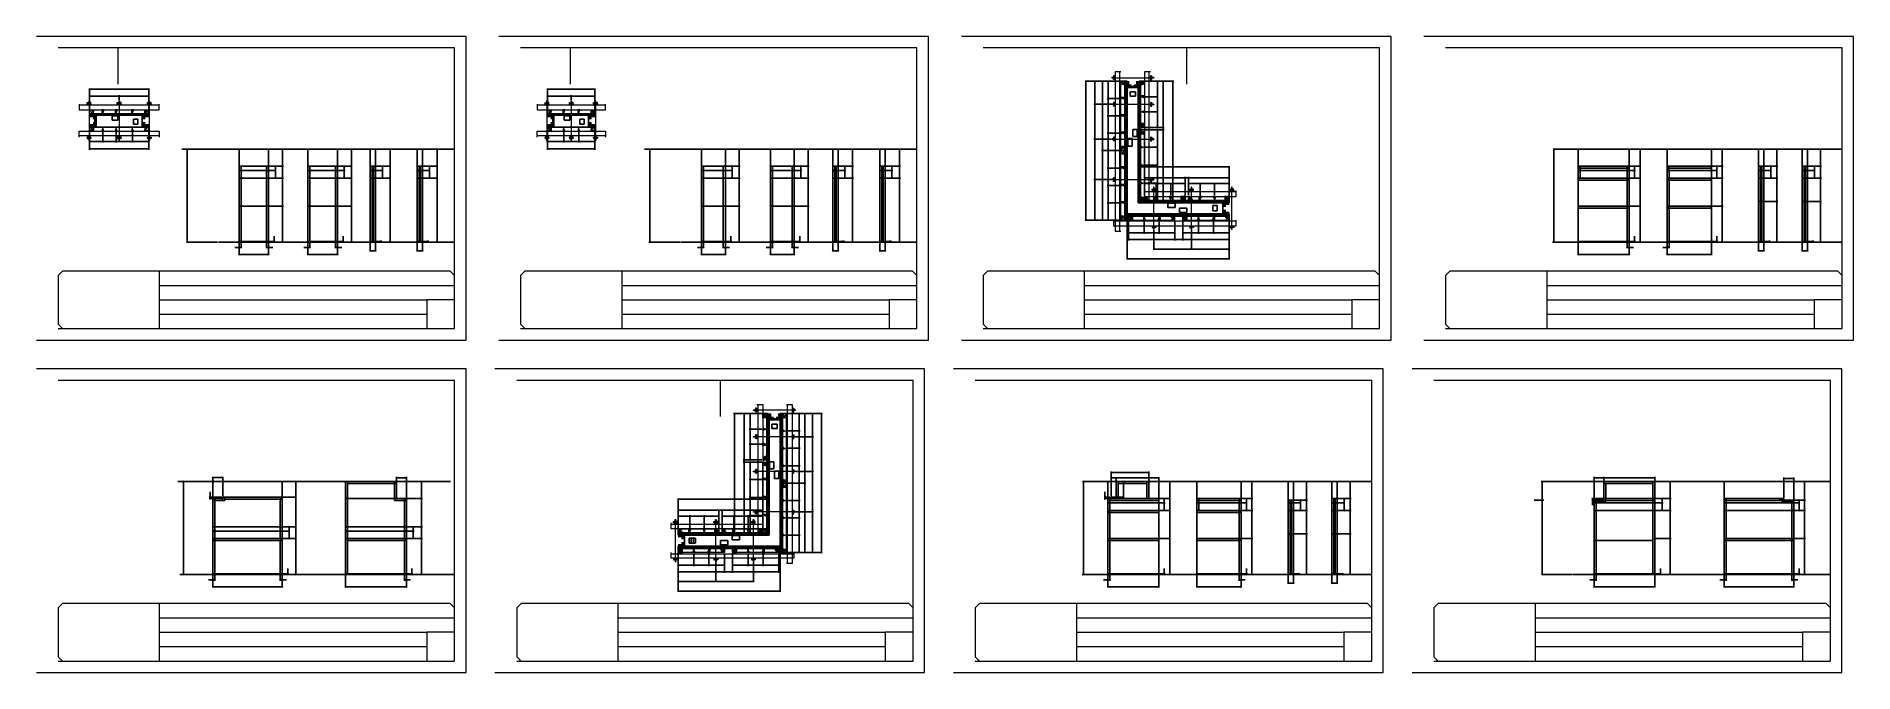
# Model space of a CAD drawing. Header units: metres. Extents: x 2743 to 9023, y 3809 to 6007.
import ezdxf

# ---------------------------------------------------------------- set-up
doc = ezdxf.new("R2010")
doc.units = ezdxf.units.M
for name, color, linetype in [('CHAPA', 7, 'Continuous'), ('CONCRETO', 7, 'Continuous'), ('COTA', 7, 'Continuous'), ('Hachura', 7, 'Continuous'), ('Madeira', 7, 'Continuous'), ('MEIO_PONT', 7, 'Continuous'), ('NIVEL 2° PAV.', 7, 'Continuous'), ('Nível', 7, 'Continuous'), ('Painéis', 7, 'Continuous'), ('Perfil Metálico', 7, 'Continuous'), ('SARR_2.2x7', 7, 'Continuous'), ('SARR_EDITAR', 7, 'Continuous'), ('SARRAFO', 7, 'Continuous'), ('SARRAFO DE PRESSAO', 7, 'Continuous'), ('Texto Seção', 7, 'Continuous')]:
    doc.layers.add(name, color=color, linetype=linetype)

msp = doc.modelspace()

# ---------------------------------------------------------------- linework, layer by layer
at = {"layer": 'CHAPA', "color": 1, "lineweight": 25}
for p, q in [((6512.9, 5394.2), (6512.9, 5386.2)), ((6512.9, 5386.2), (6516.7, 5386.2)), ((5313, 4237.6), (5309.2, 4237.6)), ((5313, 4245.6), (5313, 4237.6))]:
    msp.add_line(p, q, dxfattribs=at)
for points in [[(6509.3, 5372.2), (6512.9, 5372.2), (6512.9, 5852.2), (6509.3, 5852.2)], [(6550.9, 5852.2), (6550.9, 5432.2), (6554.5, 5432.2), (6554.5, 5852.2)], [(6512.9, 5830.2), (6512.9, 5833.8), (6550.9, 5833.8), (6550.9, 5830.2)], [(2927, 5735), (2927, 5739), (3131, 5739), (3131, 5735)], [(2927, 5735), (2927, 5739), (3131, 5739), (3131, 5735)], [(2949, 5735), (2945.4, 5735), (2945.4, 5697), (2949, 5697)], [(2949, 5735), (2945.4, 5735), (2945.4, 5697), (2949, 5697)], [(3112.6, 5735), (3109, 5735), (3109, 5697), (3112.6, 5697)], [(3112.6, 5735), (3109, 5735), (3109, 5697), (3112.6, 5697)], [(4509.2, 5735), (4509.2, 5739), (4673.2, 5739), (4673.2, 5735)], [(4509.2, 5735), (4509.2, 5739), (4673.2, 5739), (4673.2, 5735)], [(4531.2, 5735), (4527.6, 5735), (4527.6, 5697), (4531.2, 5697)], [(4531.2, 5735), (4527.6, 5735), (4527.6, 5697), (4531.2, 5697)], [(4654.8, 5735), (4651.2, 5735), (4651.2, 5697), (4654.8, 5697)], [(4654.8, 5735), (4651.2, 5735), (4651.2, 5697), (4654.8, 5697)], [(2927, 5697), (2927, 5693), (3131, 5693), (3131, 5697)], [(2927, 5697), (2927, 5693), (3131, 5693), (3131, 5697)], [(4509.2, 5697), (4509.2, 5693), (4673.2, 5693), (4673.2, 5697)], [(4509.2, 5697), (4509.2, 5693), (4673.2, 5693), (4673.2, 5697)], [(6558.9, 5432.2), (6864.9, 5432.2), (6864.9, 5435.8), (6558.9, 5435.8)], [(6846.5, 5394.2), (6842.9, 5394.2), (6842.9, 5432.2), (6846.5, 5432.2)], [(6512.9, 5394.2), (6864.9, 5394.2), (6864.9, 5390.6), (6512.9, 5390.6)], [(5275, 4703.6), (5275, 4283.6), (5271.4, 4283.6), (5271.4, 4703.6)], [(5313, 4681.6), (5313, 4685.2), (5275, 4685.2), (5275, 4681.6)], [(5316.6, 4223.6), (5313, 4223.6), (5313, 4703.6), (5316.6, 4703.6)], [(5267, 4283.6), (4961, 4283.6), (4961, 4287.2), (5267, 4287.2)], [(4979.4, 4245.6), (4983, 4245.6), (4983, 4283.6), (4979.4, 4283.6)], [(5313, 4245.6), (4961, 4245.6), (4961, 4242), (5313, 4242)]]:
    msp.add_lwpolyline(points, dxfattribs=at)
at = {"layer": 'CONCRETO', "color": 2, "lineweight": 25}
for points in [[(6842.9, 5394.2), (6842.9, 5432.2), (6550.9, 5432.2), (6550.9, 5830.2), (6512.9, 5830.2), (6512.9, 5394.2)], [(4983, 4245.6), (4983, 4283.6), (5275, 4283.6), (5275, 4681.6), (5313, 4681.6), (5313, 4245.6)]]:
    msp.add_lwpolyline(points, dxfattribs=at)
at = {"layer": 'COTA', "color": 241, "lineweight": 25}
for p, q in [((6509.9, 5852.2), (6366.9, 5852.2)), ((6369.9, 5852.2), (6369.9, 5372.2)), ((6487.9, 5852.2), (6397.7, 5852.2)), ((6400.7, 5852.2), (6400.7, 5772.2)), ((6487.9, 5852.2), (6423.8, 5852.2)), ((6426.8, 5852.2), (6426.8, 5612.2)), ((6487.9, 5852.2), (6444, 5852.2)), ((6447, 5792.2), (6447, 5852.2)), ((6561.9, 5852.2), (6673.4, 5852.2)), ((6575.9, 5852.2), (6619.8, 5852.2)), ((6575.9, 5852.2), (6640, 5852.2)), ((6616.8, 5852.2), (6616.8, 5798.2)), ((6637, 5692.2), (6637, 5852.2)), ((6670.4, 5852.2), (6670.4, 5432.2)), ((2927, 5742), (2927, 5827.4)), ((3131, 5824.4), (2927, 5824.4)), ((2927, 5776), (2927, 5803.8)), ((2927, 5800.8), (3029, 5800.8)), ((3029, 5787.8), (3029, 5803.8)), ((3029, 5787.8), (3029, 5803.8)), ((3131, 5800.8), (3029, 5800.8)), ((3131, 5742), (3131, 5827.4)), ((3131, 5776), (3131, 5803.8)), ((4509.2, 5742), (4509.2, 5827.4)), ((4673.2, 5824.4), (4509.2, 5824.4)), ((4509.2, 5776), (4509.2, 5803.8)), ((4509.2, 5800.8), (4591.2, 5800.8)), ((4591.2, 5787.8), (4591.2, 5803.8)), ((4591.2, 5787.8), (4591.2, 5803.8)), ((4673.2, 5800.8), (4591.2, 5800.8)), ((4673.2, 5742), (4673.2, 5827.4)), ((4673.2, 5776), (4673.2, 5803.8)), ((6487.9, 5792.2), (6444, 5792.2)), ((6487.9, 5792.2), (6444, 5792.2)), ((6447, 5732.2), (6447, 5792.2)), ((6575.9, 5798.2), (6619.8, 5798.2)), ((6575.9, 5798.2), (6619.8, 5798.2)), ((6616.8, 5798.2), (6616.8, 5746.2)), ((6467.9, 5772.2), (6397.7, 5772.2)), ((6467.9, 5772.2), (6397.7, 5772.2)), ((6400.7, 5772.2), (6400.7, 5652.2)), ((6487.9, 5732.2), (6444, 5732.2)), ((6487.9, 5732.2), (6444, 5732.2)), ((6447, 5672.2), (6447, 5732.2)), ((6575.9, 5746.2), (6619.8, 5746.2)), ((6575.9, 5746.2), (6619.8, 5746.2)), ((6616.8, 5746.2), (6616.8, 5692.2)), ((2927, 5676), (2927, 5615.5)), ((2927, 5676), (2927, 5640.4)), ((2973, 5676), (2973, 5640.4)), ((2973, 5676), (2973, 5640.4)), ((3019, 5676), (3019, 5640.4)), ((3019, 5676), (3019, 5640.4)), ((3075, 5676), (3075, 5640.4)), ((3075, 5676), (3075, 5640.4)), ((3131, 5676), (3131, 5615.5)), ((3131, 5676), (3131, 5640.4)), ((4509.2, 5676), (4509.2, 5615.5)), ((4509.3, 5676), (4509.3, 5640.4)), ((4565.3, 5676), (4565.3, 5640.4)), ((4565.3, 5676), (4565.3, 5640.4)), ((4617.3, 5676), (4617.3, 5640.4)), ((4617.3, 5676), (4617.3, 5640.4)), ((4673.2, 5676), (4673.2, 5615.5)), ((4673.3, 5676), (4673.3, 5640.4)), ((6487.9, 5672.2), (6444, 5672.2)), ((6487.9, 5672.2), (6444, 5672.2)), ((6447, 5612.2), (6447, 5672.2)), ((6575.9, 5692.2), (6640, 5692.2)), ((6575.9, 5692.2), (6619.8, 5692.2)), ((6575.9, 5692.2), (6640, 5692.2)), ((6575.9, 5684.2), (6640, 5684.2)), ((6575.9, 5684.2), (6619.8, 5684.2)), ((6575.9, 5684.2), (6640, 5684.2)), ((6616.8, 5624.2), (6616.8, 5684.2)), ((6637, 5684.2), (6637, 5692.2)), ((6637, 5684.2), (6637, 5440.2)), ((2927, 5643.4), (2973, 5643.4)), ((3131, 5618.5), (2927, 5618.5)), ((2973, 5643.4), (3019, 5643.4)), ((3019, 5643.4), (3075, 5643.4)), ((3075, 5643.4), (3131, 5643.4)), ((3443.4, 5558.4), (3443.4, 5617.4)), ((3545.4, 5617.4), (3443.4, 5617.4)), ((3545.4, 5558.4), (3545.4, 5617.4)), ((3783.3, 5617.4), (3681.3, 5617.4)), ((3681.3, 5558.4), (3681.3, 5617.4)), ((3783.3, 5558.4), (3783.3, 5617.4)), ((4673.2, 5618.5), (4509.2, 5618.5)), ((4509.3, 5643.4), (4565.3, 5643.4)), ((4565.3, 5643.4), (4617.3, 5643.4)), ((4617.3, 5643.4), (4673.3, 5643.4)), ((5041.9, 5558.4), (5041.9, 5617.4)), ((5123.9, 5617.4), (5041.9, 5617.4)), ((5123.9, 5558.4), (5123.9, 5617.4)), ((5361.8, 5617.4), (5279.8, 5617.4)), ((5279.8, 5558.4), (5279.8, 5617.4)), ((5361.8, 5558.4), (5361.8, 5617.4)), ((6456.1, 5652.2), (6397.7, 5652.2)), ((6456.1, 5652.2), (6397.7, 5652.2)), ((6400.7, 5652.2), (6400.7, 5512.3)), ((6487.9, 5612.2), (6423.8, 5612.2)), ((6487.9, 5612.2), (6423.8, 5612.2)), ((6426.8, 5612.2), (6426.8, 5372.2)), ((6487.9, 5612.2), (6444, 5612.2)), ((6487.9, 5612.2), (6444, 5612.2)), ((6447, 5552.2), (6447, 5612.2)), ((6575.9, 5624.2), (6619.8, 5624.2)), ((6575.9, 5624.2), (6619.8, 5624.2)), ((6616.8, 5562.2), (6616.8, 5624.2)), ((8247.2, 5617.4), (8071.2, 5617.4)), ((8071.2, 5558.4), (8071.2, 5617.4)), ((8247.2, 5558.4), (8247.2, 5617.4)), ((8531.6, 5617.4), (8378.6, 5617.4)), ((8378.6, 5558.4), (8378.6, 5617.4)), ((8531.6, 5558.4), (8531.6, 5617.4)), ((6487.9, 5552.2), (6444, 5552.2)), ((6487.9, 5552.2), (6444, 5552.2)), ((6447, 5492.2), (6447, 5552.2)), ((6558.9, 5435.2), (6558.9, 5559)), ((6558.9, 5556), (6864.9, 5556)), ((6575.9, 5562.2), (6619.8, 5562.2)), ((6575.9, 5562.2), (6619.8, 5562.2)), ((6616.8, 5500.2), (6616.8, 5562.2)), ((6864.9, 5435.2), (6864.9, 5559)), ((6467.9, 5512.3), (6397.7, 5512.3)), ((6467.9, 5512.3), (6397.7, 5512.3)), ((6400.7, 5512.3), (6400.7, 5372.2)), ((6487.9, 5492.2), (6444, 5492.2)), ((6487.9, 5492.2), (6444, 5492.2)), ((6447, 5432.2), (6447, 5492.2)), ((6572.9, 5457.2), (6572.9, 5521.3)), ((6712.9, 5518.3), (6572.9, 5518.3)), ((6572.9, 5457.2), (6572.9, 5501.1)), ((6572.9, 5498.1), (6612.9, 5498.1)), ((6575.9, 5500.2), (6619.8, 5500.2)), ((6575.9, 5500.2), (6619.8, 5500.2)), ((6612.9, 5457.2), (6612.9, 5501.1)), ((6612.9, 5457.2), (6612.9, 5501.1)), ((6612.9, 5498.1), (6662.9, 5498.1)), ((6616.8, 5440.2), (6616.8, 5500.2)), ((6662.9, 5457.2), (6662.9, 5501.1)), ((6662.9, 5457.2), (6662.9, 5501.1)), ((6662.9, 5498.1), (6712.9, 5498.1)), ((6712.9, 5457.2), (6712.9, 5521.3)), ((6712.9, 5457.2), (6712.9, 5521.3)), ((6724.9, 5518.3), (6712.9, 5518.3)), ((6712.9, 5457.2), (6712.9, 5501.1)), ((6724.9, 5457.1), (6724.9, 5521.3)), ((6724.9, 5457.2), (6724.9, 5521.3)), ((6864.9, 5518.3), (6724.9, 5518.3)), ((6724.9, 5457.2), (6724.9, 5501.1)), ((6724.9, 5498.1), (6764.9, 5498.1)), ((6764.9, 5457.2), (6764.9, 5501.1)), ((6764.9, 5457.2), (6764.9, 5501.1)), ((6764.9, 5498.1), (6814.9, 5498.1)), ((6814.9, 5457.2), (6814.9, 5501.1)), ((6814.9, 5457.2), (6814.9, 5501.1)), ((6814.9, 5498.1), (6864.9, 5498.1)), ((6864.9, 5457.2), (6864.9, 5521.3)), ((6864.9, 5457.2), (6864.9, 5501.1)), ((6487.9, 5432.2), (6444, 5432.2)), ((6487.9, 5432.2), (6444, 5432.2)), ((6447, 5372.2), (6447, 5432.2)), ((6561.9, 5432.2), (6673.4, 5432.2)), ((6575.9, 5440.2), (6619.8, 5440.2)), ((6575.9, 5440.2), (6640, 5440.2)), ((6509.9, 5372.2), (6366.9, 5372.2)), ((6487.9, 5372.2), (6397.7, 5372.2)), ((6487.9, 5372.2), (6423.8, 5372.2)), ((6487.9, 5372.2), (6444, 5372.2)), ((6512.9, 5383.2), (6512.9, 5235.8)), ((6517.3, 5369.1), (6517.3, 5325.2)), ((6517.3, 5369.1), (6517.3, 5301.9)), ((6571.3, 5369.1), (6571.3, 5325.2)), ((6571.3, 5369.1), (6571.3, 5325.2)), ((6623.3, 5369.1), (6623.3, 5325.2)), ((6623.3, 5369.1), (6623.3, 5325.2)), ((6677.3, 5369.1), (6677.3, 5325.2)), ((6677.3, 5369.1), (6677.3, 5301.9)), ((6677.3, 5369.1), (6677.3, 5301.9)), ((6704.9, 5369.2), (6704.9, 5301.9)), ((6704.9, 5369.1), (6704.9, 5325.2)), ((6704.9, 5369.1), (6704.9, 5301.9)), ((6758.9, 5369.1), (6758.9, 5325.2)), ((6758.9, 5369.1), (6758.9, 5325.2)), ((6810.9, 5369.1), (6810.9, 5325.2)), ((6810.9, 5369.1), (6810.9, 5325.2)), ((6864.9, 5383.1), (6864.9, 5235.8)), ((6864.9, 5383.1), (6864.9, 5269.3)), ((6864.9, 5369.1), (6864.9, 5325.2)), ((6864.9, 5369.1), (6864.9, 5301.9)), ((6517.3, 5328.2), (6571.3, 5328.2)), ((6677.3, 5304.9), (6517.3, 5304.9)), ((6571.3, 5328.2), (6623.3, 5328.2)), ((6605, 5337.4), (6605, 5269.3)), ((6623.3, 5328.2), (6677.3, 5328.2)), ((6677.3, 5304.9), (6704.9, 5304.9)), ((6704.9, 5328.2), (6758.9, 5328.2)), ((6864.9, 5304.9), (6704.9, 5304.9)), ((6735, 5337.4), (6735, 5269.3)), ((6735, 5337.4), (6735, 5269.3)), ((6758.9, 5328.2), (6810.9, 5328.2)), ((6810.9, 5328.2), (6864.9, 5328.2)), ((6864.9, 5238.8), (6512.9, 5238.8)), ((6735, 5272.3), (6605, 5272.3)), ((6864.9, 5272.3), (6735, 5272.3)), ((5264, 4703.6), (5152.5, 4703.6)), ((5155.5, 4703.6), (5155.5, 4283.6)), ((5250, 4703.6), (5185.9, 4703.6)), ((5188.9, 4543.6), (5188.9, 4703.6)), ((5250, 4703.6), (5206.1, 4703.6)), ((5250, 4649.6), (5206.1, 4649.6)), ((5250, 4649.6), (5206.1, 4649.6)), ((5209.1, 4703.6), (5209.1, 4649.6)), ((5209.1, 4649.6), (5209.1, 4597.6)), ((5316, 4703.6), (5459, 4703.6)), ((5338, 4703.6), (5428.2, 4703.6)), ((5338, 4703.6), (5402.1, 4703.6)), ((5338, 4703.6), (5381.9, 4703.6)), ((5378.9, 4643.6), (5378.9, 4703.6)), ((5399.1, 4703.6), (5399.1, 4463.6)), ((5425.2, 4703.6), (5425.2, 4623.6)), ((5456, 4703.6), (5456, 4223.6)), ((5250, 4597.6), (5206.1, 4597.6)), ((5250, 4597.6), (5206.1, 4597.6)), ((5209.1, 4597.6), (5209.1, 4543.6)), ((5338, 4643.6), (5381.9, 4643.6)), ((5338, 4643.6), (5381.9, 4643.6)), ((5358, 4623.6), (5428.2, 4623.6)), ((5358, 4623.6), (5428.2, 4623.6)), ((5378.9, 4583.6), (5378.9, 4643.6)), ((5425.2, 4623.6), (5425.2, 4503.6)), ((5250, 4543.6), (5185.9, 4543.6)), ((5250, 4543.6), (5185.9, 4543.6)), ((5250, 4535.6), (5185.9, 4535.6)), ((5250, 4535.6), (5185.9, 4535.6)), ((5188.9, 4535.6), (5188.9, 4543.6)), ((5188.9, 4535.6), (5188.9, 4291.6)), ((5250, 4543.6), (5206.1, 4543.6)), ((5250, 4535.6), (5206.1, 4535.6)), ((5209.1, 4475.6), (5209.1, 4535.6)), ((5338, 4583.6), (5381.9, 4583.6)), ((5338, 4583.6), (5381.9, 4583.6)), ((5338, 4523.6), (5381.9, 4523.6)), ((5338, 4523.6), (5381.9, 4523.6)), ((5378.9, 4523.6), (5378.9, 4583.6)), ((5378.9, 4463.6), (5378.9, 4523.6)), ((3592.7, 4468.8), (3352.7, 4468.8)), ((3352.7, 4409.8), (3352.7, 4468.8)), ((3592.7, 4414.8), (3592.7, 4468.8)), ((3987.5, 4468.8), (4021.5, 4468.8)), ((4021.5, 4409.8), (4021.5, 4468.8)), ((5250, 4475.6), (5206.1, 4475.6)), ((5250, 4475.6), (5206.1, 4475.6)), ((5209.1, 4413.6), (5209.1, 4475.6)), ((5338, 4463.6), (5381.9, 4463.6)), ((5338, 4463.6), (5402.1, 4463.6)), ((5338, 4463.6), (5402.1, 4463.6)), ((5338, 4463.6), (5381.9, 4463.6)), ((5369.8, 4503.6), (5428.2, 4503.6)), ((5369.8, 4503.6), (5428.2, 4503.6)), ((5378.9, 4403.6), (5378.9, 4463.6)), ((5399.1, 4463.6), (5399.1, 4223.6)), ((5425.2, 4503.6), (5425.2, 4363.7)), ((6474.7, 4468.8), (6445.7, 4468.8)), ((6445.7, 4409.8), (6445.7, 4468.8)), ((6621.7, 4468.8), (6587.7, 4468.8)), ((6621.7, 4409.8), (6621.7, 4468.8)), ((6906.1, 4468.8), (6753.1, 4468.8)), ((6753.1, 4409.8), (6753.1, 4468.8)), ((6906.1, 4409.8), (6906.1, 4468.8)), ((8126.2, 4404.8), (8126.2, 4468.8)), ((8160.2, 4468.8), (8126.2, 4468.8)), ((8816.1, 4468.8), (8576.1, 4468.8)), ((8576.1, 4409.8), (8576.1, 4468.8)), ((8816.1, 4404.8), (8816.1, 4468.8)), ((4961, 4286.6), (4961, 4410.5)), ((5267, 4407.5), (4961, 4407.5)), ((5250, 4413.6), (5206.1, 4413.6)), ((5250, 4413.6), (5206.1, 4413.6)), ((5209.1, 4351.6), (5209.1, 4413.6)), ((5267, 4286.6), (5267, 4410.5)), ((5338, 4403.6), (5381.9, 4403.6)), ((5338, 4403.6), (5381.9, 4403.6)), ((5378.9, 4343.6), (5378.9, 4403.6)), ((4961, 4308.6), (4961, 4372.7)), ((5101, 4369.7), (4961, 4369.7)), ((4961, 4308.6), (4961, 4352.5)), ((4961, 4349.5), (5001, 4349.5)), ((5001, 4308.6), (5001, 4352.5)), ((5001, 4308.6), (5001, 4352.5)), ((5001, 4349.5), (5051, 4349.5)), ((5051, 4308.6), (5051, 4352.5)), ((5051, 4308.6), (5051, 4352.5)), ((5051, 4349.5), (5101, 4349.5)), ((5101, 4308.6), (5101, 4372.7)), ((5101, 4308.6), (5101, 4372.7)), ((5113, 4369.7), (5101, 4369.7)), ((5101, 4308.6), (5101, 4352.5)), ((5113, 4308.6), (5113, 4372.7)), ((5113, 4308.6), (5113, 4372.7)), ((5253, 4369.7), (5113, 4369.7)), ((5113, 4308.6), (5113, 4352.5)), ((5113, 4349.5), (5153, 4349.5)), ((5153, 4308.6), (5153, 4352.5)), ((5153, 4308.6), (5153, 4352.5)), ((5153, 4349.5), (5203, 4349.5)), ((5203, 4308.6), (5203, 4352.5)), ((5203, 4308.6), (5203, 4352.5)), ((5203, 4349.5), (5253, 4349.5)), ((5250, 4351.6), (5206.1, 4351.6)), ((5250, 4351.6), (5206.1, 4351.6)), ((5209.1, 4291.6), (5209.1, 4351.6)), ((5253, 4308.6), (5253, 4372.7)), ((5253, 4308.6), (5253, 4352.5)), ((5338, 4343.6), (5381.9, 4343.6)), ((5338, 4343.6), (5381.9, 4343.6)), ((5358, 4363.7), (5428.2, 4363.7)), ((5358, 4363.7), (5428.2, 4363.7)), ((5378.9, 4283.6), (5378.9, 4343.6)), ((5425.2, 4363.7), (5425.2, 4223.6)), ((5264, 4283.6), (5152.5, 4283.6)), ((5250, 4291.6), (5185.9, 4291.6)), ((5250, 4291.6), (5206.1, 4291.6)), ((5338, 4283.6), (5381.9, 4283.6)), ((5338, 4283.6), (5381.9, 4283.6)), ((5378.9, 4223.6), (5378.9, 4283.6)), ((4961, 4234.6), (4961, 4087.2)), ((4961, 4234.6), (4961, 4120.7)), ((4961, 4220.6), (4961, 4176.6)), ((4961, 4220.6), (4961, 4153.3)), ((5015, 4220.6), (5015, 4176.6)), ((5015, 4220.6), (5015, 4176.6)), ((5067, 4220.6), (5067, 4176.6)), ((5067, 4220.6), (5067, 4176.6)), ((5121, 4220.6), (5121, 4176.6)), ((5121, 4220.6), (5121, 4153.3)), ((5121, 4220.6), (5121, 4153.3)), ((5148.6, 4220.6), (5148.6, 4176.6)), ((5148.6, 4220.6), (5148.6, 4153.3)), ((5148.6, 4220.6), (5148.6, 4153.3)), ((5202.6, 4220.6), (5202.6, 4176.6)), ((5202.6, 4220.6), (5202.6, 4176.6)), ((5254.6, 4220.6), (5254.6, 4176.6)), ((5254.6, 4220.6), (5254.6, 4176.6)), ((5308.6, 4220.6), (5308.6, 4176.6)), ((5308.6, 4220.6), (5308.6, 4153.3)), ((5313, 4234.6), (5313, 4087.2)), ((5316, 4223.6), (5459, 4223.6)), ((5338, 4223.6), (5428.2, 4223.6)), ((5338, 4223.6), (5381.9, 4223.6)), ((5338, 4223.6), (5402.1, 4223.6)), ((5015, 4179.6), (4961, 4179.6)), ((4961, 4156.3), (5121, 4156.3)), ((5067, 4179.6), (5015, 4179.6)), ((5121, 4179.6), (5067, 4179.6)), ((5090.9, 4188.8), (5090.9, 4120.7)), ((5090.9, 4188.8), (5090.9, 4120.7)), ((5148.6, 4156.3), (5121, 4156.3)), ((5202.6, 4179.6), (5148.6, 4179.6)), ((5148.6, 4156.3), (5308.6, 4156.3)), ((5254.6, 4179.6), (5202.6, 4179.6)), ((5220.9, 4188.8), (5220.9, 4120.7)), ((5308.6, 4179.6), (5254.6, 4179.6)), ((4961, 4123.7), (5090.9, 4123.7)), ((4961, 4090.2), (5313, 4090.2)), ((5090.9, 4123.7), (5220.9, 4123.7))]:
    msp.add_line(p, q, dxfattribs=at)
at = {"layer": 'COTA', "color": 0, "lineweight": 25}
for p, q in [((6371.4, 5850.7), (6368.4, 5853.7)), ((6402.2, 5850.7), (6399.2, 5853.7)), ((6428.3, 5850.7), (6425.3, 5853.7)), ((6448.5, 5850.7), (6445.5, 5853.7)), ((6618.3, 5850.7), (6615.3, 5853.7)), ((6638.5, 5850.7), (6635.5, 5853.7)), ((6671.9, 5850.7), (6668.9, 5853.7)), ((2928.5, 5825.9), (2925.5, 5822.9)), ((2928.5, 5802.3), (2925.5, 5799.3)), ((3030.5, 5802.3), (3027.5, 5799.3)), ((3027.5, 5799.3), (3030.5, 5802.3)), ((3129.5, 5822.9), (3132.5, 5825.9)), ((3129.5, 5799.3), (3132.5, 5802.3)), ((4510.7, 5825.9), (4507.7, 5822.9)), ((4510.7, 5802.3), (4507.7, 5799.3)), ((4592.7, 5802.3), (4589.7, 5799.3)), ((4589.7, 5799.3), (4592.7, 5802.3)), ((4671.7, 5822.9), (4674.7, 5825.9)), ((4671.7, 5799.3), (4674.7, 5802.3)), ((6448.5, 5790.7), (6445.5, 5793.7)), ((6445.5, 5793.7), (6448.5, 5790.7)), ((6615.3, 5799.7), (6618.3, 5796.7)), ((6618.3, 5796.7), (6615.3, 5799.7)), ((6399.2, 5773.7), (6402.2, 5770.7)), ((6402.2, 5770.7), (6399.2, 5773.7)), ((6448.5, 5730.7), (6445.5, 5733.7)), ((6445.5, 5733.7), (6448.5, 5730.7)), ((6615.3, 5747.7), (6618.3, 5744.7)), ((6618.3, 5744.7), (6615.3, 5747.7)), ((6399.2, 5653.7), (6402.2, 5650.7)), ((6402.2, 5650.7), (6399.2, 5653.7)), ((6448.5, 5670.7), (6445.5, 5673.7)), ((6445.5, 5673.7), (6448.5, 5670.7)), ((6615.3, 5693.7), (6618.3, 5690.7)), ((6618.3, 5682.7), (6615.3, 5685.7)), ((6638.5, 5690.7), (6635.5, 5693.7)), ((6635.5, 5693.7), (6638.5, 5690.7)), ((6638.5, 5682.7), (6635.5, 5685.7)), ((6635.5, 5685.7), (6638.5, 5682.7)), ((2928.5, 5644.9), (2925.5, 5641.9)), ((2928.5, 5620), (2925.5, 5617)), ((2971.5, 5641.9), (2974.5, 5644.9)), ((2974.5, 5644.9), (2971.5, 5641.9)), ((3017.5, 5641.9), (3020.5, 5644.9)), ((3020.5, 5644.9), (3017.5, 5641.9)), ((3073.5, 5641.9), (3076.5, 5644.9)), ((3076.5, 5644.9), (3073.5, 5641.9)), ((3129.5, 5641.9), (3132.5, 5644.9)), ((3129.5, 5617), (3132.5, 5620)), ((3595.2, 5615.9), (3592.2, 5618.9)), ((3833.2, 5615.9), (3830.2, 5618.9)), ((3966.5, 5615.9), (3963.5, 5618.9)), ((4129, 5615.9), (4126, 5618.9)), ((4510.7, 5620), (4507.7, 5617)), ((4510.8, 5644.9), (4507.8, 5641.9)), ((4563.8, 5641.9), (4566.8, 5644.9)), ((4566.8, 5644.9), (4563.8, 5641.9)), ((4615.8, 5641.9), (4618.8, 5644.9)), ((4618.8, 5644.9), (4615.8, 5641.9)), ((4671.7, 5617), (4674.7, 5620)), ((4671.8, 5641.9), (4674.8, 5644.9)), ((5173.7, 5615.9), (5170.7, 5618.9)), ((5411.7, 5615.9), (5408.7, 5618.9)), ((5565, 5615.9), (5562, 5618.9)), ((5727.5, 5615.9), (5724.5, 5618.9)), ((6425.3, 5613.7), (6428.3, 5610.7)), ((6428.3, 5610.7), (6425.3, 5613.7)), ((6445.5, 5613.7), (6448.5, 5610.7)), ((6448.5, 5610.7), (6445.5, 5613.7)), ((6618.3, 5622.7), (6615.3, 5625.7)), ((6615.3, 5625.7), (6618.3, 5622.7)), ((8286.5, 5615.9), (8283.5, 5618.9)), ((8570.9, 5615.9), (8567.9, 5618.9)), ((8759.5, 5615.9), (8756.5, 5618.9)), ((8910.3, 5615.9), (8907.3, 5618.9)), ((3592.2, 5559.9), (3595.2, 5556.9)), ((3830.2, 5559.9), (3833.2, 5556.9)), ((3963.5, 5559.9), (3966.5, 5556.9)), ((4126, 5559.9), (4129, 5556.9)), ((5170.7, 5559.9), (5173.7, 5556.9)), ((5408.7, 5559.9), (5411.7, 5556.9)), ((5562, 5559.9), (5565, 5556.9)), ((5724.5, 5559.9), (5727.5, 5556.9)), ((6448.5, 5550.7), (6445.5, 5553.7)), ((6445.5, 5553.7), (6448.5, 5550.7)), ((6560.4, 5557.5), (6557.4, 5554.5)), ((6618.3, 5560.7), (6615.3, 5563.7)), ((6615.3, 5563.7), (6618.3, 5560.7)), ((6863.4, 5554.5), (6866.4, 5557.5)), ((8283.5, 5559.9), (8286.5, 5556.9)), ((8567.9, 5559.9), (8570.9, 5556.9)), ((8756.5, 5559.9), (8759.5, 5556.9)), ((8907.3, 5559.9), (8910.3, 5556.9)), ((3595.2, 5515.9), (3592.2, 5518.9)), ((3833.2, 5515.9), (3830.2, 5518.9)), ((3966.5, 5515.9), (3963.5, 5518.9)), ((4129, 5515.9), (4126, 5518.9)), ((5173.7, 5515.9), (5170.7, 5518.9)), ((5411.7, 5515.9), (5408.7, 5518.9)), ((5565, 5515.9), (5562, 5518.9)), ((5727.5, 5515.9), (5724.5, 5518.9)), ((6399.2, 5513.8), (6402.2, 5510.8)), ((6402.2, 5510.8), (6399.2, 5513.8)), ((6448.5, 5490.7), (6445.5, 5493.7)), ((6445.5, 5493.7), (6448.5, 5490.7)), ((6574.4, 5519.8), (6571.4, 5516.8)), ((6574.4, 5499.6), (6571.4, 5496.6)), ((6611.4, 5496.6), (6614.4, 5499.6)), ((6614.4, 5499.6), (6611.4, 5496.6)), ((6618.3, 5498.7), (6615.3, 5501.7)), ((6615.3, 5501.7), (6618.3, 5498.7)), ((6661.4, 5496.6), (6664.4, 5499.6)), ((6664.4, 5499.6), (6661.4, 5496.6)), ((6711.4, 5516.8), (6714.4, 5519.8)), ((6714.4, 5519.8), (6711.4, 5516.8)), ((6711.4, 5496.6), (6714.4, 5499.6)), ((6726.4, 5519.8), (6723.4, 5516.8)), ((6723.4, 5516.8), (6726.4, 5519.8)), ((6726.4, 5499.6), (6723.4, 5496.6)), ((6763.4, 5496.6), (6766.4, 5499.6)), ((6766.4, 5499.6), (6763.4, 5496.6)), ((6813.4, 5496.6), (6816.4, 5499.6)), ((6816.4, 5499.6), (6813.4, 5496.6)), ((6863.4, 5516.8), (6866.4, 5519.8)), ((6863.4, 5496.6), (6866.4, 5499.6)), ((8286.5, 5515.9), (8283.5, 5518.9)), ((8570.9, 5515.9), (8567.9, 5518.9)), ((8759.5, 5515.9), (8756.5, 5518.9)), ((8910.3, 5515.9), (8907.3, 5518.9)), ((3595.2, 5418.9), (3592.2, 5421.9)), ((3592.2, 5421.9), (3595.2, 5418.9)), ((3833.2, 5418.9), (3830.2, 5421.9)), ((3830.2, 5421.9), (3833.2, 5418.9)), ((5173.7, 5418.9), (5170.7, 5421.9)), ((5170.7, 5421.9), (5173.7, 5418.9)), ((5411.7, 5418.9), (5408.7, 5421.9)), ((5408.7, 5421.9), (5411.7, 5418.9)), ((6448.5, 5430.7), (6445.5, 5433.7)), ((6445.5, 5433.7), (6448.5, 5430.7)), ((6615.3, 5441.7), (6618.3, 5438.7)), ((6635.5, 5441.7), (6638.5, 5438.7)), ((6668.9, 5433.7), (6671.9, 5430.7)), ((8286.5, 5418.9), (8283.5, 5421.9)), ((8283.5, 5421.9), (8286.5, 5418.9)), ((8570.9, 5418.9), (8567.9, 5421.9)), ((8567.9, 5421.9), (8570.9, 5418.9)), ((8759.5, 5434.9), (8756.5, 5437.9)), ((8756.5, 5437.9), (8759.5, 5434.9)), ((8910.3, 5434.9), (8907.3, 5437.9)), ((8907.3, 5437.9), (8910.3, 5434.9)), ((6368.4, 5373.7), (6371.4, 5370.7)), ((6399.2, 5373.7), (6402.2, 5370.7)), ((6425.3, 5373.7), (6428.3, 5370.7)), ((6445.5, 5373.7), (6448.5, 5370.7)), ((3444.9, 5279.4), (3441.9, 5276.4)), ((3448.9, 5276.4), (3451.9, 5279.4)), ((3539.9, 5279.4), (3536.9, 5276.4)), ((3543.9, 5276.4), (3546.9, 5279.4)), ((3563.1, 5299.9), (3566.1, 5296.9)), ((3566.1, 5294.9), (3563.1, 5297.9)), ((3592.2, 5297.9), (3595.2, 5294.9)), ((3682.8, 5279.4), (3679.8, 5276.4)), ((3686.8, 5276.4), (3689.8, 5279.4)), ((3777.8, 5279.4), (3774.8, 5276.4)), ((3781.8, 5276.4), (3784.8, 5279.4)), ((3801.1, 5299.9), (3804.1, 5296.9)), ((3804.1, 5294.9), (3801.1, 5297.9)), ((3830.2, 5297.9), (3833.2, 5294.9)), ((3932.7, 5299.9), (3935.7, 5296.9)), ((3935.7, 5294.9), (3932.7, 5297.9)), ((3963.5, 5297.9), (3966.5, 5294.9)), ((4095.2, 5299.9), (4098.2, 5296.9)), ((4098.2, 5294.9), (4095.2, 5297.9)), ((4126, 5297.9), (4129, 5294.9)), ((5043.4, 5279.4), (5040.4, 5276.4)), ((5047.4, 5276.4), (5050.4, 5279.4)), ((5118.4, 5279.4), (5115.4, 5276.4)), ((5122.4, 5276.4), (5125.4, 5279.4)), ((5141.6, 5299.9), (5144.6, 5296.9)), ((5144.6, 5294.9), (5141.6, 5297.9)), ((5170.7, 5297.9), (5173.7, 5294.9)), ((5281.3, 5279.4), (5278.3, 5276.4)), ((5285.3, 5276.4), (5288.3, 5279.4)), ((5356.3, 5279.4), (5353.3, 5276.4)), ((5360.3, 5276.4), (5363.3, 5279.4)), ((5379.6, 5299.9), (5382.6, 5296.9)), ((5382.6, 5294.9), (5379.6, 5297.9)), ((5408.7, 5297.9), (5411.7, 5294.9)), ((5531.2, 5299.9), (5534.2, 5296.9)), ((5534.2, 5294.9), (5531.2, 5297.9)), ((5562, 5297.9), (5565, 5294.9)), ((5693.7, 5299.9), (5696.7, 5296.9)), ((5696.7, 5294.9), (5693.7, 5297.9)), ((5724.5, 5297.9), (5727.5, 5294.9)), ((6518.8, 5329.7), (6515.8, 5326.7)), ((6518.8, 5306.4), (6515.8, 5303.4)), ((6569.8, 5326.7), (6572.8, 5329.7)), ((6572.8, 5329.7), (6569.8, 5326.7)), ((6621.8, 5326.7), (6624.8, 5329.7)), ((6624.8, 5329.7), (6621.8, 5326.7)), ((6675.8, 5326.7), (6678.8, 5329.7)), ((6675.8, 5303.4), (6678.8, 5306.4)), ((6678.8, 5306.4), (6675.8, 5303.4)), ((6706.4, 5329.7), (6703.4, 5326.7)), ((6706.4, 5306.4), (6703.4, 5303.4)), ((6703.4, 5303.4), (6706.4, 5306.4)), ((6757.4, 5326.7), (6760.4, 5329.7)), ((6760.4, 5329.7), (6757.4, 5326.7)), ((6809.4, 5326.7), (6812.4, 5329.7)), ((6812.4, 5329.7), (6809.4, 5326.7)), ((6863.4, 5326.7), (6866.4, 5329.7)), ((6863.4, 5303.4), (6866.4, 5306.4)), ((8241.7, 5279.4), (8238.7, 5276.4)), ((8245.7, 5276.4), (8248.7, 5279.4)), ((8264.9, 5299.9), (8267.9, 5296.9)), ((8267.9, 5294.9), (8264.9, 5297.9)), ((8283.5, 5297.9), (8286.5, 5294.9)), ((8380.1, 5279.4), (8377.1, 5276.4)), ((8384.1, 5276.4), (8387.1, 5279.4)), ((8549.3, 5299.9), (8552.3, 5296.9)), ((8552.3, 5294.9), (8549.3, 5297.9)), ((8567.9, 5297.9), (8570.9, 5294.9)), ((8730.7, 5299.9), (8733.7, 5296.9)), ((8733.7, 5294.9), (8730.7, 5297.9)), ((8756.5, 5297.9), (8759.5, 5294.9)), ((8881.5, 5299.9), (8884.5, 5296.9)), ((8884.5, 5294.9), (8881.5, 5297.9)), ((8907.3, 5297.9), (8910.3, 5294.9)), ((3444.9, 5255.3), (3441.9, 5252.3)), ((3543.9, 5252.3), (3546.9, 5255.3)), ((3682.8, 5255.3), (3679.8, 5252.3)), ((3781.8, 5252.3), (3784.8, 5255.3)), ((3897.8, 5268), (3894.8, 5265)), ((3913.8, 5265), (3916.8, 5268)), ((4060.3, 5268), (4057.3, 5265)), ((4076.3, 5265), (4079.3, 5268)), ((5043.4, 5255.3), (5040.4, 5252.3)), ((5122.4, 5252.3), (5125.4, 5255.3)), ((5281.3, 5255.3), (5278.3, 5252.3)), ((5360.3, 5252.3), (5363.3, 5255.3)), ((5496.3, 5268), (5493.3, 5265)), ((5512.3, 5265), (5515.3, 5268)), ((5658.8, 5268), (5655.8, 5265)), ((5674.8, 5265), (5677.8, 5268)), ((6514.4, 5240.3), (6511.4, 5237.3)), ((6606.5, 5273.8), (6603.5, 5270.8)), ((6736.5, 5273.8), (6733.5, 5270.8)), ((6733.5, 5270.8), (6736.5, 5273.8)), ((6863.4, 5270.8), (6866.4, 5273.8)), ((6863.4, 5237.3), (6866.4, 5240.3)), ((8072.7, 5255.3), (8069.7, 5252.3)), ((8245.7, 5252.3), (8248.7, 5255.3)), ((8380.1, 5255.3), (8377.1, 5252.3)), ((8530.1, 5252.3), (8533.1, 5255.3)), ((8695.8, 5268), (8692.8, 5265)), ((8711.8, 5265), (8714.8, 5268)), ((8846.6, 5268), (8843.6, 5265)), ((8862.6, 5265), (8865.6, 5268)), ((5157, 4702.1), (5154, 4705.1)), ((5190.4, 4702.1), (5187.4, 4705.1)), ((5210.6, 4702.1), (5207.6, 4705.1)), ((5207.6, 4651.1), (5210.6, 4648.1)), ((5210.6, 4648.1), (5207.6, 4651.1)), ((5380.4, 4702.1), (5377.4, 4705.1)), ((5400.6, 4702.1), (5397.6, 4705.1)), ((5426.7, 4702.1), (5423.7, 4705.1)), ((5457.5, 4702.1), (5454.5, 4705.1)), ((5207.6, 4599.1), (5210.6, 4596.1)), ((5210.6, 4596.1), (5207.6, 4599.1)), ((5380.4, 4642.1), (5377.4, 4645.1)), ((5377.4, 4645.1), (5380.4, 4642.1)), ((5380.4, 4582.1), (5377.4, 4585.1)), ((5377.4, 4585.1), (5380.4, 4582.1)), ((5423.7, 4625.1), (5426.7, 4622.1)), ((5426.7, 4622.1), (5423.7, 4625.1)), ((5190.4, 4542.1), (5187.4, 4545.1)), ((5187.4, 4545.1), (5190.4, 4542.1)), ((5190.4, 4534.1), (5187.4, 4537.1)), ((5187.4, 4537.1), (5190.4, 4534.1)), ((5207.6, 4545.1), (5210.6, 4542.1)), ((5210.6, 4534.1), (5207.6, 4537.1)), ((5380.4, 4522.1), (5377.4, 4525.1)), ((5377.4, 4525.1), (5380.4, 4522.1)), ((3354.2, 4483.8), (3351.2, 4480.8)), ((3385.2, 4480.8), (3388.2, 4483.8)), ((3640.6, 4467.3), (3637.6, 4470.3)), ((3989, 4483.4), (3986, 4480.4)), ((4020, 4480.4), (4023, 4483.4)), ((4075.8, 4467.3), (4072.8, 4470.3)), ((5210.6, 4474.1), (5207.6, 4477.1)), ((5207.6, 4477.1), (5210.6, 4474.1)), ((5377.4, 4465.1), (5380.4, 4462.1)), ((5380.4, 4462.1), (5377.4, 4465.1)), ((5397.6, 4465.1), (5400.6, 4462.1)), ((5400.6, 4462.1), (5397.6, 4465.1)), ((5423.7, 4505.1), (5426.7, 4502.1)), ((5426.7, 4502.1), (5423.7, 4505.1)), ((6458.2, 4502), (6455.2, 4499)), ((6458.2, 4483), (6455.2, 4480)), ((6473.2, 4480), (6476.2, 4483)), ((6476.2, 4483), (6473.2, 4480)), ((6500.8, 4467.3), (6497.8, 4470.3)), ((6586.2, 4499), (6589.2, 4502)), ((6586.2, 4480), (6589.2, 4483)), ((6589.2, 4483), (6586.2, 4480)), ((6620.2, 4480), (6623.2, 4483)), ((6661, 4467.3), (6658, 4470.3)), ((6945.4, 4467.3), (6942.4, 4470.3)), ((7134, 4467.3), (7131, 4470.3)), ((7284.8, 4467.3), (7281.8, 4470.3)), ((8127.7, 4483.4), (8124.7, 4480.4)), ((8161.7, 4483.4), (8158.7, 4480.4)), ((8158.7, 4480.4), (8161.7, 4483.4)), ((8334.7, 4480.4), (8337.7, 4483.4)), ((8390.5, 4467.3), (8387.5, 4470.3)), ((8855.4, 4467.3), (8852.4, 4470.3)), ((3342, 4416.3), (3345, 4413.3)), ((3345, 4408.3), (3342, 4411.3)), ((3637.6, 4416.3), (3640.6, 4413.3)), ((3640.6, 4413.3), (3637.6, 4416.3)), ((4075.8, 4408.3), (4072.8, 4411.3)), ((4072.8, 4411.3), (4075.8, 4408.3)), ((4962.5, 4409), (4959.5, 4406)), ((5210.6, 4412.1), (5207.6, 4415.1)), ((5207.6, 4415.1), (5210.6, 4412.1)), ((5265.5, 4406), (5268.5, 4409)), ((5380.4, 4402.1), (5377.4, 4405.1)), ((5377.4, 4405.1), (5380.4, 4402.1)), ((6434.1, 4416.3), (6437.1, 4413.3)), ((6437.1, 4408.3), (6434.1, 4411.3)), ((6497.8, 4416.3), (6500.8, 4413.3)), ((6658, 4411.3), (6661, 4408.3)), ((6942.4, 4411.3), (6945.4, 4408.3)), ((7131, 4406.3), (7134, 4403.3)), ((7281.8, 4411.3), (7284.8, 4408.3)), ((8387.5, 4411.3), (8390.5, 4408.3)), ((8852.4, 4406.3), (8855.4, 4403.3)), ((4962.5, 4371.2), (4959.5, 4368.2)), ((4962.5, 4351), (4959.5, 4348)), ((4999.5, 4348), (5002.5, 4351)), ((5002.5, 4351), (4999.5, 4348)), ((5049.5, 4348), (5052.5, 4351)), ((5052.5, 4351), (5049.5, 4348)), ((5099.5, 4368.2), (5102.5, 4371.2)), ((5102.5, 4371.2), (5099.5, 4368.2)), ((5099.5, 4348), (5102.5, 4351)), ((5114.5, 4371.2), (5111.5, 4368.2)), ((5111.5, 4368.2), (5114.5, 4371.2)), ((5114.5, 4351), (5111.5, 4348)), ((5151.5, 4348), (5154.5, 4351)), ((5154.5, 4351), (5151.5, 4348)), ((5201.5, 4348), (5204.5, 4351)), ((5204.5, 4351), (5201.5, 4348)), ((5210.6, 4350.1), (5207.6, 4353.1)), ((5207.6, 4353.1), (5210.6, 4350.1)), ((5251.5, 4368.2), (5254.5, 4371.2)), ((5251.5, 4348), (5254.5, 4351)), ((5380.4, 4342.1), (5377.4, 4345.1)), ((5377.4, 4345.1), (5380.4, 4342.1)), ((5423.7, 4365.2), (5426.7, 4362.2)), ((5426.7, 4362.2), (5423.7, 4365.2)), ((6661, 4367.3), (6658, 4370.3)), ((6945.4, 4367.3), (6942.4, 4370.3)), ((7134, 4367.3), (7131, 4370.3)), ((7284.8, 4367.3), (7281.8, 4370.3)), ((8390.5, 4367.3), (8387.5, 4370.3)), ((8855.4, 4367.3), (8852.4, 4370.3)), ((3637.6, 4314.3), (3640.6, 4311.3)), ((3640.6, 4270.3), (3637.6, 4273.3)), ((4072.8, 4314.3), (4075.8, 4311.3)), ((4075.8, 4270.3), (4072.8, 4273.3)), ((5154, 4285.1), (5157, 4282.1)), ((5187.4, 4293.1), (5190.4, 4290.1)), ((5207.6, 4293.1), (5210.6, 4290.1)), ((5380.4, 4282.1), (5377.4, 4285.1)), ((5377.4, 4285.1), (5380.4, 4282.1)), ((6661, 4270.3), (6658, 4273.3)), ((6658, 4273.3), (6661, 4270.3)), ((6945.4, 4270.3), (6942.4, 4273.3)), ((6942.4, 4273.3), (6945.4, 4270.3)), ((7134, 4286.3), (7131, 4289.3)), ((7131, 4289.3), (7134, 4286.3)), ((7284.8, 4286.3), (7281.8, 4289.3)), ((7281.8, 4289.3), (7284.8, 4286.3)), ((8390.5, 4270.3), (8387.5, 4273.3)), ((8387.5, 4273.3), (8390.5, 4270.3)), ((8855.4, 4270.3), (8852.4, 4273.3)), ((8852.4, 4273.3), (8855.4, 4270.3)), ((5377.4, 4225.1), (5380.4, 4222.1)), ((5397.6, 4225.1), (5400.6, 4222.1)), ((5423.7, 4225.1), (5426.7, 4222.1)), ((5454.5, 4225.1), (5457.5, 4222.1)), ((3610.4, 4151.3), (3613.4, 4148.3)), ((3613.4, 4146.3), (3610.4, 4149.3)), ((3637.6, 4149.3), (3640.6, 4146.3)), ((4039.3, 4151.3), (4042.3, 4148.3)), ((4042.3, 4146.3), (4039.3, 4149.3)), ((4072.8, 4149.3), (4075.8, 4146.3)), ((4962.5, 4181.1), (4959.5, 4178.1)), ((4962.5, 4157.8), (4959.5, 4154.8)), ((5016.5, 4181.1), (5013.5, 4178.1)), ((5013.5, 4178.1), (5016.5, 4181.1)), ((5068.5, 4181.1), (5065.5, 4178.1)), ((5065.5, 4178.1), (5068.5, 4181.1)), ((5119.5, 4178.1), (5122.5, 4181.1)), ((5119.5, 4154.8), (5122.5, 4157.8)), ((5122.5, 4157.8), (5119.5, 4154.8)), ((5150.1, 4181.1), (5147.1, 4178.1)), ((5150.1, 4157.8), (5147.1, 4154.8)), ((5147.1, 4154.8), (5150.1, 4157.8)), ((5204.1, 4181.1), (5201.1, 4178.1)), ((5201.1, 4178.1), (5204.1, 4181.1)), ((5256.1, 4181.1), (5253.1, 4178.1)), ((5253.1, 4178.1), (5256.1, 4181.1)), ((5307.1, 4178.1), (5310.1, 4181.1)), ((5307.1, 4154.8), (5310.1, 4157.8)), ((6639.4, 4151.3), (6642.4, 4148.3)), ((6642.4, 4146.3), (6639.4, 4149.3)), ((6658, 4149.3), (6661, 4146.3)), ((6923.8, 4151.3), (6926.8, 4148.3)), ((6926.8, 4146.3), (6923.8, 4149.3)), ((6942.4, 4149.3), (6945.4, 4146.3)), ((7105.2, 4151.3), (7108.2, 4148.3)), ((7108.2, 4146.3), (7105.2, 4149.3)), ((7131, 4149.3), (7134, 4146.3)), ((7256, 4151.3), (7259, 4148.3)), ((7259, 4146.3), (7256, 4149.3)), ((7281.8, 4149.3), (7284.8, 4146.3)), ((8353.9, 4151.3), (8356.9, 4148.3)), ((8356.9, 4146.3), (8353.9, 4149.3)), ((8387.5, 4149.3), (8390.5, 4146.3)), ((8833.8, 4151.3), (8836.8, 4148.3)), ((8836.8, 4146.3), (8833.8, 4149.3)), ((8852.4, 4149.3), (8855.4, 4146.3)), ((3354.2, 4130.8), (3351.2, 4127.8)), ((3354.2, 4106.7), (3351.2, 4103.7)), ((3358.2, 4127.8), (3361.2, 4130.8)), ((3587.2, 4130.8), (3584.2, 4127.8)), ((3591.2, 4127.8), (3594.2, 4130.8)), ((3591.2, 4103.7), (3594.2, 4106.7)), ((3813, 4106.7), (3810, 4103.7)), ((4016, 4130.8), (4013, 4127.8)), ((4020, 4127.8), (4023, 4130.8)), ((4020, 4103.7), (4023, 4106.7)), ((4962.5, 4125.2), (4959.5, 4122.2)), ((4962.5, 4091.7), (4959.5, 4088.7)), ((5089.4, 4122.2), (5092.4, 4125.2)), ((5092.4, 4125.2), (5089.4, 4122.2)), ((5219.4, 4122.2), (5222.4, 4125.2)), ((5311.5, 4088.7), (5314.5, 4091.7)), ((6447.2, 4130.8), (6444.2, 4127.8)), ((6447.2, 4106.7), (6444.2, 4103.7)), ((6451.2, 4127.8), (6454.2, 4130.8)), ((6620.2, 4103.7), (6623.2, 4106.7)), ((6754.6, 4106.7), (6751.6, 4103.7)), ((6900.6, 4130.8), (6897.6, 4127.8)), ((6904.6, 4127.8), (6907.6, 4130.8)), ((6904.6, 4103.7), (6907.6, 4106.7)), ((7070.3, 4119.4), (7067.3, 4116.4)), ((7086.3, 4116.4), (7089.3, 4119.4)), ((7221.1, 4119.4), (7218.1, 4116.4)), ((7237.1, 4116.4), (7240.1, 4119.4)), ((8127.7, 4130.8), (8124.7, 4127.8)), ((8127.7, 4106.7), (8124.7, 4103.7)), ((8131.7, 4127.8), (8134.7, 4130.8)), ((8334.7, 4103.7), (8337.7, 4106.7)), ((8577.6, 4130.8), (8574.6, 4127.8)), ((8577.6, 4106.7), (8574.6, 4103.7)), ((8581.6, 4127.8), (8584.6, 4130.8)), ((8810.6, 4130.8), (8807.6, 4127.8)), ((8814.6, 4127.8), (8817.6, 4130.8)), ((8814.6, 4103.7), (8817.6, 4106.7))]:
    msp.add_line(p, q, dxfattribs=at)
at = {"layer": 'COTA', "color": 180, "lineweight": 25}
for p, q in [((6540.9, 5815.3), (6522.9, 5815.3)), ((6522.9, 5815.3), (6522.9, 5800.3)), ((6522.9, 5800.3), (6540.9, 5800.3)), ((6540.9, 5800.3), (6540.9, 5815.3)), ((3024.1, 5732.5), (3004.8, 5732.5)), ((3004.8, 5732.5), (3004.8, 5717.5)), ((3004.8, 5717.5), (3024.1, 5717.5)), ((3024.1, 5717.5), (3024.1, 5732.5)), ((3093.4, 5721.5), (3078.4, 5721.5)), ((3078.4, 5721.5), (3078.4, 5703.5)), ((3093.4, 5703.5), (3093.4, 5721.5)), ((4586.2, 5732.5), (4567.2, 5732.5)), ((4567.2, 5732.5), (4567.2, 5717.5)), ((4567.2, 5717.5), (4586.2, 5717.5)), ((4586.2, 5717.5), (4586.2, 5732.5)), ((4635.7, 5721.5), (4620.7, 5721.5)), ((4620.7, 5721.5), (4620.7, 5703.5)), ((4635.7, 5703.5), (4635.7, 5721.5)), ((3078.4, 5703.5), (3093.4, 5703.5)), ((4620.7, 5703.5), (4635.7, 5703.5)), ((6529.6, 5653.8), (6514.6, 5653.8)), ((6514.6, 5653.8), (6514.6, 5627.8)), ((6529.6, 5627.8), (6529.6, 5653.8)), ((6546.9, 5685.5), (6531.9, 5685.5)), ((6531.9, 5685.5), (6531.9, 5660.8)), ((6531.9, 5660.8), (6546.9, 5660.8)), ((6546.9, 5660.8), (6546.9, 5685.5)), ((6514.6, 5627.8), (6529.6, 5627.8)), ((6677.9, 5430.5), (6652.9, 5430.5)), ((6652.9, 5430.5), (6652.9, 5415.5)), ((6652.9, 5415.5), (6677.9, 5415.5)), ((6677.9, 5415.5), (6677.9, 5430.5)), ((6718.9, 5413.2), (6693.9, 5413.2)), ((6693.9, 5413.2), (6693.9, 5398.2)), ((6718.9, 5398.2), (6718.9, 5413.2)), ((6823.9, 5422.2), (6808.9, 5422.2)), ((6808.9, 5422.2), (6808.9, 5404.2)), ((6808.9, 5404.2), (6823.9, 5404.2)), ((6823.9, 5404.2), (6823.9, 5422.2)), ((6693.9, 5398.2), (6718.9, 5398.2)), ((5303, 4666.7), (5285, 4666.7)), ((5285, 4666.7), (5285, 4651.7)), ((5285, 4651.7), (5303, 4651.7)), ((5303, 4651.7), (5303, 4666.7)), ((5291.5, 4536.9), (5276.5, 4536.9)), ((5276.5, 4536.9), (5276.5, 4512.3)), ((5291.5, 4512.3), (5291.5, 4536.9)), ((5276.5, 4512.3), (5291.5, 4512.3)), ((5309, 4505.2), (5294, 4505.2)), ((5294, 4505.2), (5294, 4479.2)), ((5294, 4479.2), (5309, 4479.2)), ((5309, 4479.2), (5309, 4505.2)), ((5013.5, 4273.6), (4998.5, 4273.6)), ((4998.5, 4273.6), (4998.5, 4255.6)), ((5020.5, 4273.6), (5005.5, 4273.6)), ((5005.5, 4273.6), (5005.5, 4255.6)), ((5013.5, 4255.6), (5013.5, 4273.6)), ((5020.5, 4255.6), (5020.5, 4273.6)), ((5173, 4281.9), (5148, 4281.9)), ((5148, 4281.9), (5148, 4266.9)), ((5173, 4266.9), (5173, 4281.9)), ((4998.5, 4255.6), (5013.5, 4255.6)), ((5005.5, 4255.6), (5020.5, 4255.6)), ((5132, 4264.6), (5107, 4264.6)), ((5107, 4264.6), (5107, 4249.6)), ((5107, 4249.6), (5132, 4249.6)), ((5132, 4249.6), (5132, 4264.6)), ((5148, 4266.9), (5173, 4266.9))]:
    msp.add_line(p, q, dxfattribs=at)
at = {"layer": 'COTA', "color": 4, "lineweight": 25}
for p, q in [((3548.4, 5617.4), (3596.7, 5617.4)), ((3593.7, 5558.4), (3593.7, 5617.4)), ((3786.3, 5617.4), (3834.7, 5617.4)), ((3831.7, 5558.4), (3831.7, 5617.4)), ((3918.3, 5617.4), (3968, 5617.4)), ((3965, 5558.4), (3965, 5617.4)), ((4080.8, 5617.4), (4130.5, 5617.4)), ((4127.5, 5558.4), (4127.5, 5617.4)), ((5126.9, 5617.4), (5175.2, 5617.4)), ((5172.2, 5558.4), (5172.2, 5617.4)), ((5364.8, 5617.4), (5413.2, 5617.4)), ((5410.2, 5558.4), (5410.2, 5617.4)), ((5516.8, 5617.4), (5566.5, 5617.4)), ((5563.5, 5558.4), (5563.5, 5617.4)), ((5679.3, 5617.4), (5729, 5617.4)), ((5726, 5558.4), (5726, 5617.4)), ((8250.2, 5617.4), (8288, 5617.4)), ((8285, 5558.4), (8285, 5617.4)), ((8534.6, 5617.4), (8572.4, 5617.4)), ((8569.4, 5558.4), (8569.4, 5617.4)), ((8716.3, 5617.4), (8761, 5617.4)), ((8758, 5558.4), (8758, 5617.4)), ((8867.1, 5617.4), (8911.8, 5617.4)), ((8908.8, 5558.4), (8908.8, 5617.4)), ((3548.4, 5558.4), (3596.7, 5558.4)), ((3786.3, 5558.4), (3834.7, 5558.4)), ((3918.3, 5558.4), (3968, 5558.4)), ((4080.8, 5558.4), (4130.5, 5558.4)), ((5126.9, 5558.4), (5175.2, 5558.4)), ((5364.8, 5558.4), (5413.2, 5558.4)), ((5516.8, 5558.4), (5566.5, 5558.4)), ((5679.3, 5558.4), (5729, 5558.4)), ((8250.2, 5558.4), (8288, 5558.4)), ((8534.6, 5558.4), (8572.4, 5558.4)), ((8716.3, 5558.4), (8761, 5558.4)), ((8867.1, 5558.4), (8911.8, 5558.4)), ((3548.4, 5517.4), (3596.7, 5517.4)), ((3593.7, 5420.4), (3593.7, 5517.4)), ((3786.3, 5517.4), (3834.7, 5517.4)), ((3831.7, 5420.4), (3831.7, 5517.4)), ((3918.3, 5517.4), (3968, 5517.4)), ((3965, 5296.4), (3965, 5517.4)), ((4080.8, 5517.4), (4130.5, 5517.4)), ((4127.5, 5296.4), (4127.5, 5517.4)), ((5126.9, 5517.4), (5175.2, 5517.4)), ((5172.2, 5420.4), (5172.2, 5517.4)), ((5364.8, 5517.4), (5413.2, 5517.4)), ((5410.2, 5420.4), (5410.2, 5517.4)), ((5516.8, 5517.4), (5566.5, 5517.4)), ((5563.5, 5296.4), (5563.5, 5517.4)), ((5679.3, 5517.4), (5729, 5517.4)), ((5726, 5296.4), (5726, 5517.4)), ((8250.2, 5517.4), (8288, 5517.4)), ((8285, 5517.4), (8285, 5420.4)), ((8534.6, 5517.4), (8572.4, 5517.4)), ((8569.4, 5517.4), (8569.4, 5420.4)), ((8716.3, 5517.4), (8761, 5517.4)), ((8758, 5436.4), (8758, 5517.4)), ((8867.1, 5517.4), (8911.8, 5517.4)), ((8908.8, 5436.4), (8908.8, 5517.4)), ((3548.4, 5420.4), (3596.7, 5420.4)), ((3586.2, 5420.4), (3596.7, 5420.4)), ((3593.7, 5296.4), (3593.7, 5420.4)), ((3786.3, 5420.4), (3834.7, 5420.4)), ((3824.2, 5420.4), (3834.7, 5420.4)), ((3831.7, 5296.4), (3831.7, 5420.4)), ((5126.9, 5420.4), (5175.2, 5420.4)), ((5164.7, 5420.4), (5175.2, 5420.4)), ((5172.2, 5296.4), (5172.2, 5420.4)), ((5364.8, 5420.4), (5413.2, 5420.4)), ((5402.7, 5420.4), (5413.2, 5420.4)), ((5410.2, 5296.4), (5410.2, 5420.4)), ((8250.2, 5420.4), (8288, 5420.4)), ((8250.2, 5420.4), (8288, 5420.4)), ((8285, 5296.4), (8285, 5420.4)), ((8534.6, 5420.4), (8572.4, 5420.4)), ((8534.6, 5420.4), (8572.4, 5420.4)), ((8569.4, 5296.4), (8569.4, 5420.4)), ((8716.3, 5436.4), (8761, 5436.4)), ((8716.3, 5436.4), (8761, 5436.4)), ((8758, 5296.4), (8758, 5436.4)), ((8867.1, 5436.4), (8911.8, 5436.4)), ((8867.1, 5436.4), (8911.8, 5436.4)), ((8908.8, 5296.4), (8908.8, 5436.4)), ((3443.4, 5277.9), (3428.6, 5277.9)), ((3443.4, 5295.4), (3443.4, 5250.8)), ((3443.4, 5293.4), (3443.4, 5274.9)), ((3450.4, 5277.9), (3443.4, 5277.9)), ((3450.4, 5295.4), (3450.4, 5274.9)), ((3538.4, 5295.4), (3538.4, 5274.9)), ((3538.4, 5277.9), (3545.4, 5277.9)), ((3545.4, 5295.4), (3545.4, 5250.8)), ((3545.4, 5293.4), (3545.4, 5274.9)), ((3545.4, 5277.9), (3560.1, 5277.9)), ((3548.4, 5298.4), (3567.6, 5298.4)), ((3548.4, 5296.4), (3567.6, 5296.4)), ((3548.4, 5296.4), (3596.7, 5296.4)), ((3564.6, 5298.4), (3564.6, 5317.2)), ((3564.6, 5296.4), (3564.6, 5298.4)), ((3564.6, 5296.4), (3564.6, 5293.4)), ((3681.3, 5277.9), (3666.6, 5277.9)), ((3681.3, 5295.4), (3681.3, 5250.8)), ((3681.3, 5293.4), (3681.3, 5274.9)), ((3688.3, 5277.9), (3681.3, 5277.9)), ((3688.3, 5295.4), (3688.3, 5274.9)), ((3776.3, 5295.4), (3776.3, 5274.9)), ((3776.3, 5277.9), (3783.3, 5277.9)), ((3783.3, 5295.4), (3783.3, 5250.8)), ((3783.3, 5293.4), (3783.3, 5274.9)), ((3783.3, 5277.9), (3798, 5277.9)), ((3786.3, 5298.4), (3805.6, 5298.4)), ((3786.3, 5296.4), (3805.6, 5296.4)), ((3786.3, 5296.4), (3834.7, 5296.4)), ((3802.6, 5298.4), (3802.6, 5317.2)), ((3802.6, 5296.4), (3802.6, 5298.4)), ((3802.6, 5296.4), (3802.6, 5293.4)), ((3896.3, 5295.4), (3896.3, 5263.5)), ((3915.3, 5295.4), (3915.3, 5263.5)), ((3918.3, 5298.4), (3937.2, 5298.4)), ((3918.3, 5296.4), (3937.2, 5296.4)), ((3918.3, 5296.4), (3968, 5296.4)), ((3934.2, 5298.4), (3934.2, 5301.4)), ((3934.2, 5296.4), (3934.2, 5298.4)), ((3934.2, 5296.4), (3934.2, 5293.4)), ((4058.8, 5295.4), (4058.8, 5263.5)), ((4077.8, 5295.4), (4077.8, 5263.5)), ((4080.8, 5298.4), (4099.7, 5298.4)), ((4080.8, 5296.4), (4099.7, 5296.4)), ((4080.8, 5296.4), (4130.5, 5296.4)), ((4096.7, 5298.4), (4096.7, 5301.4)), ((4096.7, 5296.4), (4096.7, 5298.4)), ((4096.7, 5296.4), (4096.7, 5293.4)), ((5041.9, 5277.9), (5027.1, 5277.9)), ((5041.9, 5295.4), (5041.9, 5250.8)), ((5041.9, 5293.4), (5041.9, 5274.9)), ((5048.9, 5277.9), (5041.9, 5277.9)), ((5048.9, 5295.4), (5048.9, 5274.9)), ((5116.9, 5295.4), (5116.9, 5274.9)), ((5116.9, 5277.9), (5123.9, 5277.9)), ((5123.9, 5295.4), (5123.9, 5250.8)), ((5123.9, 5293.4), (5123.9, 5274.9)), ((5123.9, 5277.9), (5138.6, 5277.9)), ((5126.9, 5298.4), (5146.1, 5298.4)), ((5126.9, 5296.4), (5146.1, 5296.4)), ((5126.9, 5296.4), (5175.2, 5296.4)), ((5143.1, 5298.4), (5143.1, 5317.2)), ((5143.1, 5296.4), (5143.1, 5298.4)), ((5143.1, 5296.4), (5143.1, 5293.4)), ((5279.8, 5277.9), (5265.1, 5277.9)), ((5279.8, 5295.4), (5279.8, 5250.8)), ((5279.8, 5293.4), (5279.8, 5274.9)), ((5286.8, 5277.9), (5279.8, 5277.9)), ((5286.8, 5295.4), (5286.8, 5274.9)), ((5354.8, 5295.4), (5354.8, 5274.9)), ((5354.8, 5277.9), (5361.8, 5277.9)), ((5361.8, 5295.4), (5361.8, 5250.8)), ((5361.8, 5293.4), (5361.8, 5274.9)), ((5361.8, 5277.9), (5376.5, 5277.9)), ((5364.8, 5298.4), (5384.1, 5298.4)), ((5364.8, 5296.4), (5384.1, 5296.4)), ((5364.8, 5296.4), (5413.2, 5296.4)), ((5381.1, 5298.4), (5381.1, 5317.2)), ((5381.1, 5296.4), (5381.1, 5298.4)), ((5381.1, 5296.4), (5381.1, 5293.4)), ((5494.8, 5295.4), (5494.8, 5263.5)), ((5513.8, 5295.4), (5513.8, 5263.5)), ((5516.8, 5298.4), (5535.7, 5298.4)), ((5516.8, 5296.4), (5535.7, 5296.4)), ((5516.8, 5296.4), (5566.5, 5296.4)), ((5532.7, 5298.4), (5532.7, 5301.4)), ((5532.7, 5296.4), (5532.7, 5298.4)), ((5532.7, 5296.4), (5532.7, 5293.4)), ((5657.3, 5295.4), (5657.3, 5263.5)), ((5676.3, 5295.4), (5676.3, 5263.5)), ((5679.3, 5298.4), (5698.2, 5298.4)), ((5679.3, 5296.4), (5698.2, 5296.4)), ((5679.3, 5296.4), (5729, 5296.4)), ((5695.2, 5298.4), (5695.2, 5301.4)), ((5695.2, 5296.4), (5695.2, 5298.4)), ((5695.2, 5296.4), (5695.2, 5293.4)), ((8071.2, 5295.4), (8071.2, 5250.8)), ((8240.2, 5295.4), (8240.2, 5274.9)), ((8240.2, 5277.9), (8247.2, 5277.9)), ((8247.2, 5295.4), (8247.2, 5250.8)), ((8247.2, 5293.4), (8247.2, 5274.9)), ((8247.2, 5277.9), (8261.9, 5277.9)), ((8250.2, 5298.4), (8269.4, 5298.4)), ((8250.2, 5296.4), (8269.4, 5296.4)), ((8250.2, 5296.4), (8288, 5296.4)), ((8266.4, 5298.4), (8266.4, 5317.2)), ((8266.4, 5296.4), (8266.4, 5298.4)), ((8266.4, 5296.4), (8266.4, 5293.4)), ((8378.6, 5277.9), (8363.8, 5277.9)), ((8378.6, 5295.4), (8378.6, 5250.8)), ((8378.6, 5293.4), (8378.6, 5274.9)), ((8385.6, 5277.9), (8378.6, 5277.9)), ((8385.6, 5295.4), (8385.6, 5274.9)), ((8531.6, 5295.4), (8531.6, 5250.8)), ((8534.6, 5298.4), (8553.8, 5298.4)), ((8534.6, 5296.4), (8553.8, 5296.4)), ((8534.6, 5296.4), (8572.4, 5296.4)), ((8550.8, 5298.4), (8550.8, 5317.2)), ((8550.8, 5296.4), (8550.8, 5298.4)), ((8550.8, 5296.4), (8550.8, 5293.4)), ((8694.3, 5295.4), (8694.3, 5263.5)), ((8713.3, 5295.4), (8713.3, 5263.5)), ((8716.3, 5298.4), (8735.2, 5298.4)), ((8716.3, 5296.4), (8735.2, 5296.4)), ((8716.3, 5296.4), (8761, 5296.4)), ((8732.2, 5298.4), (8732.2, 5301.4)), ((8732.2, 5296.4), (8732.2, 5298.4)), ((8732.2, 5296.4), (8732.2, 5293.4)), ((8845.1, 5295.4), (8845.1, 5263.5)), ((8864.1, 5295.4), (8864.1, 5263.5)), ((8867.1, 5298.4), (8886, 5298.4)), ((8867.1, 5296.4), (8886, 5296.4)), ((8867.1, 5296.4), (8911.8, 5296.4)), ((8883, 5298.4), (8883, 5301.4)), ((8883, 5296.4), (8883, 5298.4)), ((8883, 5296.4), (8883, 5293.4)), ((3545.4, 5253.8), (3443.4, 5253.8)), ((3783.3, 5253.8), (3681.3, 5253.8)), ((3896.3, 5266.5), (3915.3, 5266.5)), ((4058.8, 5266.5), (4077.8, 5266.5)), ((5123.9, 5253.8), (5041.9, 5253.8)), ((5361.8, 5253.8), (5279.8, 5253.8)), ((5494.8, 5266.5), (5513.8, 5266.5)), ((5657.3, 5266.5), (5676.3, 5266.5)), ((8247.2, 5253.8), (8071.2, 5253.8)), ((8531.6, 5253.8), (8378.6, 5253.8)), ((8694.3, 5266.5), (8713.3, 5266.5)), ((8845.1, 5266.5), (8864.1, 5266.5)), ((3352.7, 4471.8), (3352.7, 4485.3)), ((3386.7, 4482.3), (3352.7, 4482.3)), ((3386.7, 4417.8), (3386.7, 4485.3)), ((3595.7, 4468.8), (3642.1, 4468.8)), ((3639.1, 4414.8), (3639.1, 4468.8)), ((3987.5, 4471.8), (3987.5, 4484.9)), ((3987.5, 4481.9), (4021.5, 4481.9)), ((3990.5, 4468.8), (4077.3, 4468.8)), ((4021.5, 4471.8), (4021.5, 4484.9)), ((4074.3, 4409.8), (4074.3, 4468.8)), ((6456.7, 4471.8), (6456.7, 4503.5)), ((6587.7, 4500.5), (6456.7, 4500.5)), ((6456.7, 4417.8), (6456.7, 4484.5)), ((6456.7, 4481.5), (6474.7, 4481.5)), ((6474.7, 4471.8), (6474.7, 4484.5)), ((6474.7, 4471.8), (6474.7, 4484.5)), ((6474.7, 4481.5), (6587.7, 4481.5)), ((6477.7, 4468.8), (6502.3, 4468.8)), ((6499.3, 4414.8), (6499.3, 4468.8)), ((6587.7, 4471.8), (6587.7, 4503.5)), ((6587.7, 4471.8), (6587.7, 4484.5)), ((6587.7, 4471.8), (6587.7, 4484.5)), ((6587.7, 4481.5), (6621.7, 4481.5)), ((6621.7, 4471.8), (6621.7, 4484.5)), ((6624.7, 4468.8), (6662.5, 4468.8)), ((6659.5, 4409.8), (6659.5, 4468.8)), ((6909.1, 4468.8), (6946.9, 4468.8)), ((6943.9, 4409.8), (6943.9, 4468.8)), ((7090.8, 4468.8), (7135.5, 4468.8)), ((7132.5, 4404.8), (7132.5, 4468.8)), ((7241.6, 4468.8), (7286.3, 4468.8)), ((7283.3, 4409.8), (7283.3, 4468.8)), ((8126.2, 4471.8), (8126.2, 4484.9)), ((8126.2, 4481.9), (8160.2, 4481.9)), ((8160.2, 4471.8), (8160.2, 4484.9)), ((8160.2, 4471.8), (8160.2, 4484.9)), ((8336.2, 4481.9), (8160.2, 4481.9)), ((8336.2, 4471.8), (8336.2, 4484.9)), ((8339.2, 4468.8), (8392, 4468.8)), ((8389, 4409.8), (8389, 4468.8)), ((8819.1, 4468.8), (8856.9, 4468.8)), ((8853.9, 4404.8), (8853.9, 4468.8)), ((3383.7, 4414.8), (3340.5, 4414.8)), ((3349.7, 4409.8), (3340.5, 4409.8)), ((3343.5, 4414.8), (3343.5, 4432.9)), ((3343.5, 4409.8), (3343.5, 4414.8)), ((3343.5, 4409.8), (3343.5, 4406.8)), ((3595.7, 4414.8), (3642.1, 4414.8)), ((3595.7, 4414.8), (3642.1, 4414.8)), ((3639.1, 4414.8), (3639.1, 4312.8)), ((4024.5, 4409.8), (4077.3, 4409.8)), ((4024.5, 4409.8), (4077.3, 4409.8)), ((4074.3, 4312.8), (4074.3, 4409.8)), ((6453.7, 4414.8), (6432.6, 4414.8)), ((6442.7, 4409.8), (6432.6, 4409.8)), ((6435.6, 4414.8), (6435.6, 4432.9)), ((6435.6, 4409.8), (6435.6, 4414.8)), ((6435.6, 4409.8), (6435.6, 4406.8)), ((6477.7, 4414.8), (6502.3, 4414.8)), ((6624.7, 4409.8), (6662.5, 4409.8)), ((6909.1, 4409.8), (6946.9, 4409.8)), ((7090.8, 4404.8), (7135.5, 4404.8)), ((7241.6, 4409.8), (7286.3, 4409.8)), ((8339.2, 4409.8), (8392, 4409.8)), ((8819.1, 4404.8), (8856.9, 4404.8)), ((6624.7, 4368.8), (6662.5, 4368.8)), ((6659.5, 4368.8), (6659.5, 4271.8)), ((6909.1, 4368.8), (6946.9, 4368.8)), ((6943.9, 4368.8), (6943.9, 4271.8)), ((7090.8, 4368.8), (7135.5, 4368.8)), ((7132.5, 4287.8), (7132.5, 4368.8)), ((7241.6, 4368.8), (7286.3, 4368.8)), ((7283.3, 4287.8), (7283.3, 4368.8)), ((8339.2, 4368.8), (8392, 4368.8)), ((8389, 4271.8), (8389, 4368.8)), ((8819.1, 4368.8), (8856.9, 4368.8)), ((8853.9, 4368.8), (8853.9, 4271.8)), ((3595.7, 4312.8), (3642.1, 4312.8)), ((3595.7, 4271.8), (3642.1, 4271.8)), ((3639.1, 4147.8), (3639.1, 4271.8)), ((4024.5, 4312.8), (4077.3, 4312.8)), ((4024.5, 4271.8), (4077.3, 4271.8)), ((4074.3, 4147.8), (4074.3, 4271.8)), ((6624.7, 4271.8), (6662.5, 4271.8)), ((6624.7, 4271.8), (6662.5, 4271.8)), ((6659.5, 4147.8), (6659.5, 4271.8)), ((6909.1, 4271.8), (6946.9, 4271.8)), ((6909.1, 4271.8), (6946.9, 4271.8)), ((6943.9, 4147.8), (6943.9, 4271.8)), ((7090.8, 4287.8), (7135.5, 4287.8)), ((7090.8, 4287.8), (7135.5, 4287.8)), ((7132.5, 4147.8), (7132.5, 4287.8)), ((7241.6, 4287.8), (7286.3, 4287.8)), ((7241.6, 4287.8), (7286.3, 4287.8)), ((7283.3, 4147.8), (7283.3, 4287.8)), ((8339.2, 4271.8), (8392, 4271.8)), ((8339.2, 4271.8), (8392, 4271.8)), ((8389, 4147.8), (8389, 4271.8)), ((8819.1, 4271.8), (8856.9, 4271.8)), ((8819.1, 4271.8), (8856.9, 4271.8)), ((8853.9, 4147.8), (8853.9, 4271.8)), ((3352.7, 4146.8), (3352.7, 4102.2)), ((3359.7, 4146.8), (3359.7, 4126.3)), ((3585.7, 4146.8), (3585.7, 4126.3)), ((3592.7, 4146.8), (3592.7, 4102.2)), ((3595.7, 4149.8), (3614.9, 4149.8)), ((3595.7, 4147.8), (3614.9, 4147.8)), ((3595.7, 4147.8), (3642.1, 4147.8)), ((3611.9, 4149.8), (3611.9, 4168.6)), ((3611.9, 4147.8), (3611.9, 4149.8)), ((3611.9, 4147.8), (3611.9, 4144.8)), ((3811.5, 4146.8), (3811.5, 4102.2)), ((4014.5, 4146.8), (4014.5, 4126.3)), ((4021.5, 4146.8), (4021.5, 4102.2)), ((4024.5, 4149.8), (4043.8, 4149.8)), ((4024.5, 4147.8), (4043.8, 4147.8)), ((4024.5, 4147.8), (4077.3, 4147.8)), ((4040.8, 4149.8), (4040.8, 4168.6)), ((4040.8, 4147.8), (4040.8, 4149.8)), ((4040.8, 4147.8), (4040.8, 4144.8)), ((6445.7, 4146.8), (6445.7, 4102.2)), ((6452.7, 4146.8), (6452.7, 4126.3)), ((6621.7, 4146.8), (6621.7, 4102.2)), ((6624.7, 4149.8), (6643.9, 4149.8)), ((6624.7, 4147.8), (6643.9, 4147.8)), ((6624.7, 4147.8), (6662.5, 4147.8)), ((6640.9, 4149.8), (6640.9, 4168.6)), ((6640.9, 4147.8), (6640.9, 4149.8)), ((6640.9, 4147.8), (6640.9, 4144.8)), ((6753.1, 4146.8), (6753.1, 4102.2)), ((6899.1, 4146.8), (6899.1, 4126.3)), ((6906.1, 4146.8), (6906.1, 4102.2)), ((6909.1, 4149.8), (6928.3, 4149.8)), ((6909.1, 4147.8), (6928.3, 4147.8)), ((6909.1, 4147.8), (6946.9, 4147.8)), ((6925.3, 4149.8), (6925.3, 4168.6)), ((6925.3, 4147.8), (6925.3, 4149.8)), ((6925.3, 4147.8), (6925.3, 4144.8)), ((7068.8, 4146.8), (7068.8, 4114.9)), ((7087.8, 4146.8), (7087.8, 4114.9)), ((7090.8, 4149.8), (7109.7, 4149.8)), ((7090.8, 4147.8), (7109.7, 4147.8)), ((7090.8, 4147.8), (7135.5, 4147.8)), ((7106.7, 4149.8), (7106.7, 4152.8)), ((7106.7, 4147.8), (7106.7, 4149.8)), ((7106.7, 4147.8), (7106.7, 4144.8)), ((7219.6, 4146.8), (7219.6, 4114.9)), ((7238.6, 4146.8), (7238.6, 4114.9)), ((7241.6, 4149.8), (7260.5, 4149.8)), ((7241.6, 4147.8), (7260.5, 4147.8)), ((7241.6, 4147.8), (7286.3, 4147.8)), ((7257.5, 4149.8), (7257.5, 4152.8)), ((7257.5, 4147.8), (7257.5, 4149.8)), ((7257.5, 4147.8), (7257.5, 4144.8)), ((8126.2, 4146.8), (8126.2, 4102.2)), ((8133.2, 4146.8), (8133.2, 4126.3)), ((8336.2, 4146.8), (8336.2, 4102.2)), ((8339.2, 4149.8), (8358.4, 4149.8)), ((8339.2, 4147.8), (8358.4, 4147.8)), ((8339.2, 4147.8), (8392, 4147.8)), ((8355.4, 4149.8), (8355.4, 4168.6)), ((8355.4, 4147.8), (8355.4, 4149.8)), ((8355.4, 4147.8), (8355.4, 4144.8)), ((8576.1, 4146.8), (8576.1, 4102.2)), ((8583.1, 4146.8), (8583.1, 4126.3)), ((8809.1, 4146.8), (8809.1, 4126.3)), ((8816.1, 4146.8), (8816.1, 4102.2)), ((8819.1, 4149.8), (8838.3, 4149.8)), ((8819.1, 4147.8), (8838.3, 4147.8)), ((8819.1, 4147.8), (8856.9, 4147.8)), ((8835.3, 4149.8), (8835.3, 4168.6)), ((8835.3, 4147.8), (8835.3, 4149.8)), ((8835.3, 4147.8), (8835.3, 4144.8)), ((3352.7, 4129.3), (3337.9, 4129.3)), ((3352.7, 4144.8), (3352.7, 4126.3)), ((3359.7, 4129.3), (3352.7, 4129.3)), ((3592.7, 4105.2), (3352.7, 4105.2)), ((3585.7, 4129.3), (3592.7, 4129.3)), ((3592.7, 4144.8), (3592.7, 4126.3)), ((3592.7, 4129.3), (3607.4, 4129.3)), ((4021.5, 4105.2), (3811.5, 4105.2)), ((4014.5, 4129.3), (4021.5, 4129.3)), ((4021.5, 4144.8), (4021.5, 4126.3)), ((4021.5, 4129.3), (4036.3, 4129.3)), ((6445.7, 4129.3), (6430.9, 4129.3)), ((6445.7, 4144.8), (6445.7, 4126.3)), ((6452.7, 4129.3), (6445.7, 4129.3)), ((6621.7, 4105.2), (6445.7, 4105.2)), ((6906.1, 4105.2), (6753.1, 4105.2)), ((6899.1, 4129.3), (6906.1, 4129.3)), ((6906.1, 4144.8), (6906.1, 4126.3)), ((6906.1, 4129.3), (6920.8, 4129.3)), ((7068.8, 4117.9), (7087.8, 4117.9)), ((7219.6, 4117.9), (7238.6, 4117.9)), ((8126.2, 4129.3), (8111.4, 4129.3)), ((8126.2, 4144.8), (8126.2, 4126.3)), ((8133.2, 4129.3), (8126.2, 4129.3)), ((8336.2, 4105.2), (8126.2, 4105.2)), ((8576.1, 4129.3), (8561.3, 4129.3)), ((8576.1, 4144.8), (8576.1, 4126.3)), ((8583.1, 4129.3), (8576.1, 4129.3)), ((8816.1, 4105.2), (8576.1, 4105.2)), ((8809.1, 4129.3), (8816.1, 4129.3)), ((8816.1, 4144.8), (8816.1, 4126.3)), ((8816.1, 4129.3), (8830.8, 4129.3))]:
    msp.add_line(p, q, dxfattribs=at)
at = {"layer": 'COTA', "color": 241, "lineweight": 25}
for points in [[(3915.3, 5558.4), (3915.3, 5617.4), (3896.3, 5617.4), (3896.3, 5558.4)], [(4077.8, 5558.4), (4077.8, 5617.4), (4058.8, 5617.4), (4058.8, 5558.4)], [(5513.8, 5558.4), (5513.8, 5617.4), (5494.8, 5617.4), (5494.8, 5558.4)], [(5676.3, 5558.4), (5676.3, 5617.4), (5657.3, 5617.4), (5657.3, 5558.4)], [(8713.3, 5558.4), (8713.3, 5617.4), (8694.3, 5617.4), (8694.3, 5558.4)], [(8864.1, 5558.4), (8864.1, 5617.4), (8845.1, 5617.4), (8845.1, 5558.4)], [(7087.8, 4404.8), (7087.8, 4468.8), (7068.8, 4468.8), (7068.8, 4404.8)], [(7238.6, 4409.8), (7238.6, 4468.8), (7219.6, 4468.8), (7219.6, 4409.8)]]:
    msp.add_lwpolyline(points, dxfattribs=at)
at = {"layer": 'Hachura', "color": 0, "lineweight": 9}
for p, q in [((6459.4, 5865.2), (6459.1, 5864.8)), ((6459.1, 5863.5), (6459.1, 5864.8)), ((6459.4, 5863.2), (6459.1, 5863.5)), ((6459.4, 5864.6), (6459.8, 5865.3)), ((6460, 5865.3), (6459.4, 5864.1)), ((6459.4, 5864.9), (6459.5, 5865.2)), ((6460.1, 5865.2), (6459.4, 5863.9)), ((6459.4, 5865.2), (6459.4, 5863.2)), ((6459.7, 5863.2), (6459.4, 5863.2)), ((6459.7, 5863.2), (6460.7, 5865.2)), ((6459.7, 5863.2), (6460.7, 5865.2)), ((6459.8, 5863.2), (6460.9, 5865.3)), ((6461.1, 5865.3), (6460.1, 5863.1)), ((6460.1, 5865.2), (6460.7, 5865.2)), ((6461.2, 5865.2), (6460.3, 5863.2)), ((6460.9, 5863.2), (6460.3, 5863.2)), ((6460.9, 5863.2), (6461.9, 5865.2)), ((6461, 5863.2), (6462.1, 5865.3)), ((6462.3, 5865.3), (6461.2, 5863.1)), ((6461.9, 5865.2), (6461.2, 5865.2)), ((6462.4, 5865.2), (6461.4, 5863.2)), ((6462.1, 5863.2), (6461.4, 5863.2)), ((6461.6, 5863.2), (6461.4, 5863.2)), ((6462.1, 5863.2), (6463, 5865.2)), ((6462.2, 5863.2), (6463.2, 5865.3)), ((6463.5, 5865.3), (6462.4, 5863.1)), ((6462.6, 5865.2), (6462.4, 5865.2)), ((6462.6, 5865.2), (6463, 5865.2)), ((6463.5, 5865.2), (6462.6, 5863.2)), ((6463.2, 5863.2), (6462.6, 5863.2)), ((6463.2, 5863.2), (6464.2, 5865.2)), ((6463.5, 5865.2), (6464.2, 5865.2)), ((6464.2, 5864.4), (6463.6, 5863.1)), ((6464.2, 5864.1), (6463.7, 5863.2)), ((6464.2, 5863.2), (6463.7, 5863.2)), ((6464.2, 5865.9), (6464.2, 5862.6)), ((6467.4, 5865.9), (6464.2, 5865.9)), ((6464.2, 5865.2), (6467.4, 5865.2)), ((6464.2, 5863.6), (6467.4, 5863.6)), ((6464.2, 5862.6), (6467.4, 5862.6)), ((6464.3, 5865.9), (6464.3, 5862.6)), ((6470, 5870.7), (6465.7, 5870.7)), ((6465.7, 5870.7), (6465.7, 5869)), ((6465.7, 5869), (6467.9, 5868.4)), ((6465.7, 5859.5), (6467.9, 5860.1)), ((6465.7, 5857.8), (6465.7, 5859.5)), ((6470.9, 5857.8), (6465.8, 5857.8)), ((6467.4, 5862.3), (6467.4, 5866.2)), ((6467.4, 5866.2), (6470, 5866.2)), ((6467.4, 5866.2), (6467.4, 5865.9)), ((6467.4, 5866.2), (6467.4, 5865.9)), ((6470, 5862.3), (6467.4, 5862.3)), ((6468, 5864.5), (6470, 5864.5)), ((6470, 5863.9), (6468, 5863.9)), ((6468.2, 5868.1), (6468.2, 5866.2)), ((6468.2, 5860.4), (6468.2, 5862.3)), ((6470, 5857.8), (6470, 5870.7)), ((6470, 5870.7), (6470.9, 5870.7)), ((6470, 5870.6), (6470.9, 5870.6)), ((6470, 5870.4), (6470.9, 5870.4)), ((6470, 5870), (6470.9, 5870)), ((6470, 5869.6), (6470.9, 5869.6)), ((6470, 5868.7), (6470.9, 5868.7)), ((6470, 5867.3), (6470.9, 5867.3)), ((6470, 5864.3), (6470, 5862.3)), ((6470, 5864.3), (6470.9, 5864.3)), ((6470, 5863), (6470, 5863.6)), ((6470, 5857.8), (6470, 5863)), ((6470, 5861.2), (6470.9, 5861.2)), ((6470, 5859.8), (6470.9, 5859.8)), ((6470, 5859), (6470.9, 5859)), ((6470, 5858.5), (6470.9, 5858.5)), ((6470, 5858.2), (6470.9, 5858.2)), ((6470, 5857.9), (6470.9, 5857.9)), ((6470.1, 5865.2), (6470.6, 5865.2)), ((6470.3, 5863.3), (6470.1, 5863.3)), ((6470.7, 5863.3), (6470.3, 5863.3)), ((6470.9, 5870.7), (6470.9, 5857.8)), ((6470.9, 5869.8), (6470.9, 5861.9)), ((6592.9, 5870.7), (6592.9, 5857.8)), ((6593.8, 5870.7), (6592.9, 5870.7)), ((6593.8, 5870.6), (6592.9, 5870.6)), ((6593.8, 5870.4), (6592.9, 5870.4)), ((6593.8, 5870), (6592.9, 5870)), ((6592.9, 5869.8), (6592.9, 5861.9)), ((6593.8, 5869.6), (6592.9, 5869.6)), ((6593.8, 5868.7), (6592.9, 5868.7)), ((6593.8, 5867.3), (6592.9, 5867.3)), ((6593.8, 5864.3), (6592.9, 5864.3)), ((6593.8, 5861.2), (6592.9, 5861.2)), ((6593.8, 5859.8), (6592.9, 5859.8)), ((6593.8, 5859), (6592.9, 5859)), ((6593.8, 5858.5), (6592.9, 5858.5)), ((6593.8, 5858.2), (6592.9, 5858.2)), ((6593.8, 5857.9), (6592.9, 5857.9)), ((6592.9, 5857.8), (6598, 5857.8)), ((6593, 5863.3), (6593.5, 5863.3)), ((6593.7, 5865.2), (6593.2, 5865.2)), ((6593.5, 5863.3), (6593.7, 5863.3)), ((6593.8, 5857.8), (6593.8, 5870.7)), ((6593.8, 5870.7), (6598.1, 5870.7)), ((6596.4, 5866.2), (6593.8, 5866.2)), ((6595.8, 5864.5), (6593.8, 5864.5)), ((6593.8, 5864.3), (6593.8, 5862.3)), ((6593.8, 5863.9), (6595.8, 5863.9)), ((6593.8, 5863), (6593.8, 5863.6)), ((6593.8, 5857.8), (6593.8, 5863)), ((6593.8, 5862.3), (6596.4, 5862.3)), ((6595.6, 5868.1), (6595.6, 5866.2)), ((6595.6, 5860.4), (6595.6, 5862.3)), ((6598.1, 5869), (6595.8, 5868.4)), ((6598.1, 5859.5), (6595.8, 5860.1)), ((6596.4, 5862.3), (6596.4, 5866.2)), ((6596.4, 5866.2), (6596.4, 5865.9)), ((6596.4, 5866.2), (6596.4, 5865.9)), ((6596.4, 5865.9), (6599.6, 5865.9)), ((6599.6, 5865.2), (6596.4, 5865.2)), ((6599.6, 5863.6), (6596.4, 5863.6)), ((6599.6, 5862.6), (6596.4, 5862.6)), ((6598.1, 5870.7), (6598.1, 5869)), ((6598.1, 5857.8), (6598.1, 5859.5)), ((6599.5, 5865.9), (6599.5, 5862.6)), ((6599.6, 5865.9), (6599.6, 5862.6)), ((6600.2, 5865.2), (6599.6, 5865.2)), ((6600.6, 5863.2), (6599.6, 5865.2)), ((6599.6, 5864.4), (6600.2, 5863.1)), ((6599.6, 5864.1), (6600.1, 5863.2)), ((6599.6, 5863.2), (6600.1, 5863.2)), ((6600.2, 5865.2), (6601.2, 5863.2)), ((6600.3, 5865.3), (6601.4, 5863.1)), ((6601.6, 5863.2), (6600.6, 5865.3)), ((6600.6, 5863.2), (6601.2, 5863.2)), ((6601.2, 5865.2), (6600.8, 5865.2)), ((6601.7, 5863.2), (6600.8, 5865.2)), ((6601.2, 5865.2), (6601.4, 5865.2)), ((6601.4, 5865.2), (6602.4, 5863.2)), ((6601.5, 5865.3), (6602.6, 5863.1)), ((6602.8, 5863.2), (6601.7, 5865.3)), ((6601.7, 5863.2), (6602.4, 5863.2)), ((6601.9, 5865.2), (6602.6, 5865.2)), ((6602.9, 5863.2), (6601.9, 5865.2)), ((6602.2, 5863.2), (6602.4, 5863.2)), ((6602.6, 5865.3), (6603.7, 5863.1)), ((6602.6, 5865.2), (6603.5, 5863.2)), ((6604, 5863.2), (6602.9, 5865.3)), ((6602.9, 5863.2), (6603.5, 5863.2)), ((6604.1, 5863.2), (6603.1, 5865.2)), ((6603.7, 5865.2), (6603.1, 5865.2)), ((6604.1, 5863.2), (6603.1, 5865.2)), ((6603.7, 5865.2), (6604.4, 5863.9)), ((6603.8, 5865.3), (6604.4, 5864.1)), ((6604.4, 5864.6), (6604, 5865.3)), ((6604.1, 5863.2), (6604.4, 5863.2)), ((6604.4, 5864.9), (6604.2, 5865.2)), ((6604.4, 5865.2), (6604.7, 5864.8)), ((6604.4, 5865.2), (6604.4, 5863.2)), ((6604.4, 5863.2), (6604.7, 5863.5)), ((6604.7, 5863.5), (6604.7, 5864.8)), ((2918.5, 5773), (2918.5, 5778.2)), ((2918.5, 5778.2), (2920.2, 5778.2)), ((2920.2, 5778.2), (2920.8, 5776)), ((2926.6, 5779.7), (2923.3, 5779.7)), ((2926.6, 5779.7), (2923.3, 5779.7)), ((2923.3, 5779.7), (2923.3, 5776.5)), ((2926, 5782.8), (2923.8, 5783.9)), ((2926, 5781.6), (2923.8, 5782.7)), ((2926, 5780.5), (2923.8, 5781.5)), ((2925.1, 5779.7), (2923.8, 5780.4)), ((2923.9, 5784.5), (2924.3, 5784.8)), ((2923.9, 5784.2), (2923.9, 5784.5)), ((2925.9, 5784.5), (2923.9, 5784.5)), ((2923.9, 5784.2), (2925.9, 5783.2)), ((2923.9, 5784.2), (2925.9, 5783.2)), ((2923.9, 5784.1), (2926, 5783)), ((2923.9, 5783), (2923.9, 5783.7)), ((2925.9, 5782.7), (2923.9, 5783.7)), ((2923.9, 5783), (2925.9, 5782.1)), ((2923.9, 5782.9), (2926, 5781.9)), ((2923.9, 5781.9), (2923.9, 5782.5)), ((2925.9, 5781.5), (2923.9, 5782.5)), ((2923.9, 5782.3), (2923.9, 5782.5)), ((2923.9, 5781.9), (2925.9, 5780.9)), ((2923.9, 5781.8), (2926, 5780.7)), ((2923.9, 5780.7), (2923.9, 5781.4)), ((2925.9, 5780.4), (2923.9, 5781.4)), ((2923.9, 5780.7), (2925.9, 5779.7)), ((2924.8, 5779.7), (2923.9, 5780.2)), ((2923.9, 5779.7), (2923.9, 5780.2)), ((2924.3, 5784.8), (2925.5, 5784.8)), ((2924.3, 5779.7), (2924.3, 5776.5)), ((2925.9, 5783.9), (2924.6, 5784.5)), ((2926, 5783.9), (2924.8, 5784.5)), ((2925.4, 5784.5), (2926, 5784.2)), ((2925.9, 5784.5), (2925.5, 5784.8)), ((2925.6, 5784.5), (2925.9, 5784.4)), ((2925.9, 5783.9), (2925.9, 5783.2)), ((2925.9, 5782.1), (2925.9, 5782.7)), ((2925.9, 5781.3), (2925.9, 5781.5)), ((2925.9, 5781.3), (2925.9, 5780.9)), ((2925.9, 5780.4), (2925.9, 5779.7)), ((2925.9, 5779.7), (2925.9, 5776.5)), ((2926.6, 5776.5), (2926.6, 5779.7)), ((2929.7, 5778.2), (2929.2, 5776)), ((2931.4, 5778.2), (2929.7, 5778.2)), ((2931.4, 5773.9), (2931.4, 5778.2)), ((3022.5, 5773), (3022.5, 5778.2)), ((3022.5, 5778.2), (3024.2, 5778.2)), ((3024.2, 5778.2), (3024.8, 5776)), ((3030.6, 5779.7), (3027.3, 5779.7)), ((3030.6, 5779.7), (3027.3, 5779.7)), ((3027.3, 5779.7), (3027.3, 5776.5)), ((3030, 5782.8), (3027.8, 5783.9)), ((3030, 5781.6), (3027.8, 5782.7)), ((3030, 5780.5), (3027.8, 5781.5)), ((3029.1, 5779.7), (3027.8, 5780.4)), ((3027.9, 5784.5), (3028.3, 5784.8)), ((3027.9, 5784.2), (3027.9, 5784.5)), ((3029.9, 5784.5), (3027.9, 5784.5)), ((3027.9, 5784.2), (3029.9, 5783.2)), ((3027.9, 5784.2), (3029.9, 5783.2)), ((3027.9, 5784.1), (3030, 5783)), ((3027.9, 5783), (3027.9, 5783.7)), ((3029.9, 5782.7), (3027.9, 5783.7)), ((3027.9, 5783), (3029.9, 5782.1)), ((3027.9, 5782.9), (3030, 5781.9)), ((3027.9, 5781.9), (3027.9, 5782.5)), ((3029.9, 5781.5), (3027.9, 5782.5)), ((3027.9, 5782.3), (3027.9, 5782.5)), ((3027.9, 5781.9), (3029.9, 5780.9)), ((3027.9, 5781.8), (3030, 5780.7)), ((3027.9, 5780.7), (3027.9, 5781.4)), ((3029.9, 5780.4), (3027.9, 5781.4)), ((3027.9, 5780.7), (3029.9, 5779.7)), ((3028.8, 5779.7), (3027.9, 5780.2)), ((3027.9, 5779.7), (3027.9, 5780.2)), ((3028.3, 5784.8), (3029.5, 5784.8)), ((3028.3, 5779.7), (3028.3, 5776.5)), ((3029.9, 5783.9), (3028.6, 5784.5)), ((3030, 5783.9), (3028.8, 5784.5)), ((3029.4, 5784.5), (3030, 5784.2)), ((3029.9, 5784.5), (3029.5, 5784.8)), ((3029.6, 5784.5), (3029.9, 5784.4)), ((3029.9, 5783.9), (3029.9, 5783.2)), ((3029.9, 5782.1), (3029.9, 5782.7)), ((3029.9, 5781.3), (3029.9, 5781.5)), ((3029.9, 5781.3), (3029.9, 5780.9)), ((3029.9, 5780.4), (3029.9, 5779.7)), ((3029.9, 5779.7), (3029.9, 5776.5)), ((3030.6, 5776.5), (3030.6, 5779.7)), ((3033.7, 5778.2), (3033.2, 5776)), ((3035.4, 5778.2), (3033.7, 5778.2)), ((3035.4, 5773.9), (3035.4, 5778.2)), ((3126.5, 5773.9), (3126.5, 5778.2)), ((3126.5, 5778.2), (3128.2, 5778.2)), ((3128.2, 5778.2), (3128.8, 5776)), ((3131.3, 5779.7), (3134.6, 5779.7)), ((3131.3, 5779.7), (3134.6, 5779.7)), ((3131.3, 5776.5), (3131.3, 5779.7)), ((3132.6, 5784.5), (3131.9, 5784.2)), ((3134.1, 5784.1), (3131.9, 5783)), ((3134.1, 5782.9), (3131.9, 5781.9)), ((3134.1, 5781.8), (3131.9, 5780.7)), ((3132, 5783.9), (3133.1, 5784.5)), ((3132, 5782.8), (3134.1, 5783.9)), ((3132, 5781.6), (3134.1, 5782.7)), ((3132, 5780.5), (3134.1, 5781.5)), ((3132.1, 5784.5), (3132.4, 5784.8)), ((3132.3, 5784.5), (3132.1, 5784.4)), ((3132.1, 5783.9), (3133.4, 5784.5)), ((3132.1, 5784.5), (3134, 5784.5)), ((3134, 5784.2), (3132.1, 5783.2)), ((3134, 5784.2), (3132.1, 5783.2)), ((3132.1, 5783.9), (3132.1, 5783.2)), ((3132.1, 5782.7), (3134, 5783.7)), ((3134, 5783), (3132.1, 5782.1)), ((3132.1, 5782.1), (3132.1, 5782.7)), ((3132.1, 5781.5), (3134, 5782.5)), ((3134, 5781.9), (3132.1, 5780.9)), ((3132.1, 5781.3), (3132.1, 5781.5)), ((3132.1, 5780.4), (3134, 5781.4)), ((3132.1, 5781.3), (3132.1, 5780.9)), ((3134, 5780.7), (3132.1, 5779.7)), ((3132.1, 5780.4), (3132.1, 5779.7)), ((3132.1, 5779.7), (3132.1, 5776.5)), ((3133.7, 5784.8), (3132.4, 5784.8)), ((3132.8, 5779.7), (3134.1, 5780.4)), ((3133.1, 5779.7), (3134, 5780.2)), ((3133.6, 5779.7), (3133.6, 5776.5)), ((3134, 5784.5), (3133.7, 5784.8)), ((3134, 5784.2), (3134, 5784.5)), ((3134, 5783), (3134, 5783.7)), ((3134, 5781.9), (3134, 5782.5)), ((3134, 5782.3), (3134, 5782.5)), ((3134, 5780.7), (3134, 5781.4)), ((3134, 5779.7), (3134, 5780.2)), ((3134.6, 5779.7), (3134.6, 5776.5)), ((3137.7, 5778.2), (3137.2, 5776)), ((3139.4, 5778.2), (3137.7, 5778.2)), ((3139.4, 5773), (3139.4, 5778.2)), ((4500.8, 5773), (4500.8, 5778.2)), ((4500.8, 5778.2), (4502.5, 5778.2)), ((4502.5, 5778.2), (4503.1, 5776)), ((4508.9, 5779.7), (4505.6, 5779.7)), ((4508.9, 5779.7), (4505.6, 5779.7)), ((4505.6, 5779.7), (4505.6, 5776.5)), ((4506.1, 5784.1), (4508.3, 5783)), ((4508.2, 5782.8), (4506.1, 5783.9)), ((4506.1, 5782.9), (4508.3, 5781.9)), ((4508.2, 5781.6), (4506.1, 5782.7)), ((4506.1, 5781.8), (4508.3, 5780.7)), ((4508.2, 5780.5), (4506.1, 5781.5)), ((4507.4, 5779.7), (4506.1, 5780.4)), ((4506.2, 5784.5), (4506.5, 5784.8)), ((4506.2, 5784.2), (4506.2, 5784.5)), ((4508.1, 5784.5), (4506.2, 5784.5)), ((4506.2, 5784.2), (4508.1, 5783.2)), ((4506.2, 5784.2), (4508.1, 5783.2)), ((4506.2, 5783), (4506.2, 5783.7)), ((4508.1, 5782.7), (4506.2, 5783.7)), ((4506.2, 5783), (4508.1, 5782.1)), ((4506.2, 5781.9), (4506.2, 5782.5)), ((4508.1, 5781.5), (4506.2, 5782.5)), ((4506.2, 5782.3), (4506.2, 5782.5)), ((4506.2, 5781.9), (4508.1, 5780.9)), ((4506.2, 5780.7), (4506.2, 5781.4)), ((4508.1, 5780.4), (4506.2, 5781.4)), ((4506.2, 5780.7), (4508.1, 5779.7)), ((4507.1, 5779.7), (4506.2, 5780.2)), ((4506.2, 5779.7), (4506.2, 5780.2)), ((4506.5, 5784.8), (4507.8, 5784.8)), ((4506.6, 5779.7), (4506.6, 5776.5)), ((4508.1, 5783.9), (4506.9, 5784.5)), ((4508.2, 5783.9), (4507.1, 5784.5)), ((4507.6, 5784.5), (4508.3, 5784.2)), ((4508.1, 5784.5), (4507.8, 5784.8)), ((4507.9, 5784.5), (4508.1, 5784.4)), ((4508.1, 5783.9), (4508.1, 5783.2)), ((4508.1, 5782.1), (4508.1, 5782.7)), ((4508.1, 5781.3), (4508.1, 5781.5)), ((4508.1, 5781.3), (4508.1, 5780.9)), ((4508.1, 5780.4), (4508.1, 5779.7)), ((4508.1, 5779.7), (4508.1, 5776.5)), ((4508.9, 5776.5), (4508.9, 5779.7)), ((4512, 5778.2), (4511.4, 5776)), ((4513.7, 5778.2), (4512, 5778.2)), ((4513.7, 5773.9), (4513.7, 5778.2)), ((4584.8, 5773), (4584.8, 5778.2)), ((4584.8, 5778.2), (4586.5, 5778.2)), ((4586.5, 5778.2), (4587.1, 5776)), ((4592.9, 5779.7), (4589.6, 5779.7)), ((4592.9, 5779.7), (4589.6, 5779.7)), ((4589.6, 5779.7), (4589.6, 5776.5)), ((4590.1, 5784.1), (4592.3, 5783)), ((4592.2, 5782.8), (4590.1, 5783.9)), ((4590.1, 5782.9), (4592.3, 5781.9)), ((4592.2, 5781.6), (4590.1, 5782.7)), ((4590.1, 5781.8), (4592.3, 5780.7)), ((4592.2, 5780.5), (4590.1, 5781.5)), ((4591.4, 5779.7), (4590.1, 5780.4)), ((4590.2, 5784.5), (4590.5, 5784.8)), ((4590.2, 5784.2), (4590.2, 5784.5)), ((4592.1, 5784.5), (4590.2, 5784.5)), ((4590.2, 5784.2), (4592.1, 5783.2)), ((4590.2, 5784.2), (4592.1, 5783.2)), ((4590.2, 5783), (4590.2, 5783.7)), ((4592.1, 5782.7), (4590.2, 5783.7)), ((4590.2, 5783), (4592.1, 5782.1)), ((4590.2, 5781.9), (4590.2, 5782.5)), ((4592.1, 5781.5), (4590.2, 5782.5)), ((4590.2, 5782.3), (4590.2, 5782.5)), ((4590.2, 5781.9), (4592.1, 5780.9)), ((4590.2, 5780.7), (4590.2, 5781.4)), ((4592.1, 5780.4), (4590.2, 5781.4)), ((4590.2, 5780.7), (4592.1, 5779.7)), ((4591.1, 5779.7), (4590.2, 5780.2)), ((4590.2, 5779.7), (4590.2, 5780.2)), ((4590.5, 5784.8), (4591.8, 5784.8)), ((4590.6, 5779.7), (4590.6, 5776.5)), ((4592.1, 5783.9), (4590.9, 5784.5)), ((4592.2, 5783.9), (4591.1, 5784.5)), ((4591.6, 5784.5), (4592.3, 5784.2)), ((4592.1, 5784.5), (4591.8, 5784.8)), ((4591.9, 5784.5), (4592.1, 5784.4)), ((4592.1, 5783.9), (4592.1, 5783.2)), ((4592.1, 5782.1), (4592.1, 5782.7)), ((4592.1, 5781.3), (4592.1, 5781.5)), ((4592.1, 5781.3), (4592.1, 5780.9)), ((4592.1, 5780.4), (4592.1, 5779.7)), ((4592.1, 5779.7), (4592.1, 5776.5)), ((4592.9, 5776.5), (4592.9, 5779.7)), ((4596, 5778.2), (4595.4, 5776)), ((4597.7, 5778.2), (4596, 5778.2)), ((4597.7, 5773.9), (4597.7, 5778.2)), ((4668.8, 5773.9), (4668.8, 5778.2)), ((4668.8, 5778.2), (4670.5, 5778.2)), ((4670.5, 5778.2), (4671.1, 5776)), ((4673.6, 5779.7), (4676.9, 5779.7)), ((4673.6, 5779.7), (4676.9, 5779.7)), ((4673.6, 5776.5), (4673.6, 5779.7)), ((4674.9, 5784.5), (4674.2, 5784.2)), ((4674.2, 5783.9), (4675.4, 5784.5)), ((4676.3, 5784.1), (4674.2, 5783)), ((4674.2, 5782.8), (4676.4, 5783.9)), ((4676.3, 5782.9), (4674.2, 5781.9)), ((4674.2, 5781.6), (4676.4, 5782.7)), ((4676.3, 5781.8), (4674.2, 5780.7)), ((4674.2, 5780.5), (4676.4, 5781.5)), ((4674.3, 5784.5), (4674.7, 5784.8)), ((4674.6, 5784.5), (4674.3, 5784.4)), ((4674.3, 5783.9), (4675.6, 5784.5)), ((4674.3, 5784.5), (4676.3, 5784.5)), ((4676.3, 5784.2), (4674.3, 5783.2)), ((4676.3, 5784.2), (4674.3, 5783.2)), ((4674.3, 5783.9), (4674.3, 5783.2)), ((4674.3, 5782.7), (4676.3, 5783.7)), ((4676.3, 5783), (4674.3, 5782.1)), ((4674.3, 5782.1), (4674.3, 5782.7)), ((4674.3, 5781.5), (4676.3, 5782.5)), ((4676.3, 5781.9), (4674.3, 5780.9)), ((4674.3, 5781.3), (4674.3, 5781.5)), ((4674.3, 5780.4), (4676.3, 5781.4)), ((4674.3, 5781.3), (4674.3, 5780.9)), ((4676.3, 5780.7), (4674.3, 5779.7)), ((4674.3, 5780.4), (4674.3, 5779.7)), ((4674.3, 5779.7), (4674.3, 5776.5)), ((4676, 5784.8), (4674.7, 5784.8)), ((4675.1, 5779.7), (4676.4, 5780.4)), ((4675.4, 5779.7), (4676.3, 5780.2)), ((4675.9, 5779.7), (4675.9, 5776.5)), ((4676.3, 5784.5), (4676, 5784.8)), ((4676.3, 5784.2), (4676.3, 5784.5)), ((4676.3, 5783), (4676.3, 5783.7)), ((4676.3, 5781.9), (4676.3, 5782.5)), ((4676.3, 5782.3), (4676.3, 5782.5)), ((4676.3, 5780.7), (4676.3, 5781.4)), ((4676.3, 5779.7), (4676.3, 5780.2)), ((4676.9, 5779.7), (4676.9, 5776.5)), ((4680, 5778.2), (4679.4, 5776)), ((4681.7, 5778.2), (4680, 5778.2)), ((4681.7, 5773), (4681.7, 5778.2)), ((6470, 5778.6), (6465.7, 5778.6)), ((6465.7, 5778.6), (6465.7, 5776.9)), ((6470, 5765.7), (6470, 5778.6)), ((6470, 5778.6), (6470.9, 5778.6)), ((6470, 5778.5), (6470.9, 5778.5)), ((6470, 5778.3), (6470.9, 5778.3)), ((6470.9, 5778.6), (6470.9, 5765.7)), ((6592.9, 5778.6), (6592.9, 5765.7)), ((6593.8, 5778.6), (6592.9, 5778.6)), ((6593.8, 5778.5), (6592.9, 5778.5)), ((6593.8, 5778.3), (6592.9, 5778.3)), ((6593.8, 5765.7), (6593.8, 5778.6)), ((6593.8, 5778.6), (6598, 5778.6)), ((6598, 5778.6), (6598, 5776.9)), ((2918.5, 5773.9), (2931.4, 5773.9)), ((2918.5, 5773.9), (2923.7, 5773.9)), ((2931.4, 5773), (2918.5, 5773)), ((2918.7, 5774), (2918.7, 5773)), ((2918.9, 5774), (2918.9, 5773)), ((2919.2, 5774), (2919.2, 5773)), ((2919.7, 5774), (2919.7, 5773)), ((2920.5, 5774), (2920.5, 5773)), ((2921.1, 5775.7), (2923, 5775.7)), ((2921.9, 5774), (2921.9, 5773)), ((2930.5, 5773), (2922.6, 5773)), ((2923, 5776.5), (2926.9, 5776.5)), ((2923, 5773.9), (2923, 5776.5)), ((2925, 5773.9), (2923, 5773.9)), ((2923.7, 5773.9), (2924.3, 5773.9)), ((2924, 5773.6), (2924, 5773.8)), ((2924, 5773.2), (2924, 5773.6)), ((2924.7, 5773.9), (2924.7, 5775.9)), ((2925, 5773.9), (2925, 5773)), ((2925.2, 5775.9), (2925.2, 5773.9)), ((2925.9, 5773.8), (2925.9, 5773.4)), ((2926.9, 5776.5), (2926.6, 5776.5)), ((2926.9, 5776.5), (2926.6, 5776.5)), ((2926.9, 5776.5), (2926.9, 5773.9)), ((2928.8, 5775.7), (2926.9, 5775.7)), ((2928, 5774), (2928, 5773)), ((2929.4, 5774), (2929.4, 5773)), ((2930.3, 5774), (2930.3, 5773)), ((2930.7, 5774), (2930.7, 5773)), ((2931.1, 5774), (2931.1, 5773)), ((2931.3, 5774), (2931.3, 5773)), ((2931.4, 5773.9), (2931.4, 5773)), ((3022.5, 5773.9), (3035.4, 5773.9)), ((3022.5, 5773.9), (3027.7, 5773.9)), ((3035.4, 5773), (3022.5, 5773)), ((3022.7, 5774), (3022.7, 5773)), ((3022.9, 5774), (3022.9, 5773)), ((3023.2, 5774), (3023.2, 5773)), ((3023.7, 5774), (3023.7, 5773)), ((3024.5, 5774), (3024.5, 5773)), ((3025.1, 5775.7), (3027, 5775.7)), ((3025.9, 5774), (3025.9, 5773)), ((3034.5, 5773), (3026.6, 5773)), ((3027, 5776.5), (3030.9, 5776.5)), ((3027, 5773.9), (3027, 5776.5)), ((3029, 5773.9), (3027, 5773.9)), ((3027.7, 5773.9), (3028.3, 5773.9)), ((3028, 5773.6), (3028, 5773.8)), ((3028, 5773.2), (3028, 5773.6)), ((3028.7, 5773.9), (3028.7, 5775.9)), ((3029, 5773.9), (3029, 5773)), ((3029.2, 5775.9), (3029.2, 5773.9)), ((3029.9, 5773.8), (3029.9, 5773.4)), ((3030.9, 5776.5), (3030.6, 5776.5)), ((3030.9, 5776.5), (3030.6, 5776.5)), ((3030.9, 5776.5), (3030.9, 5773.9)), ((3032.8, 5775.7), (3030.9, 5775.7)), ((3032, 5774), (3032, 5773)), ((3033.4, 5774), (3033.4, 5773)), ((3034.3, 5774), (3034.3, 5773)), ((3034.7, 5774), (3034.7, 5773)), ((3035.1, 5774), (3035.1, 5773)), ((3035.3, 5774), (3035.3, 5773)), ((3035.4, 5773.9), (3035.4, 5773)), ((3139.4, 5773.9), (3126.5, 5773.9)), ((3126.5, 5773.9), (3126.5, 5773)), ((3126.5, 5773), (3139.4, 5773)), ((3126.7, 5774), (3126.7, 5773)), ((3126.9, 5774), (3126.9, 5773)), ((3127.2, 5774), (3127.2, 5773)), ((3127.5, 5773), (3135.3, 5773)), ((3127.7, 5774), (3127.7, 5773)), ((3128.5, 5774), (3128.5, 5773)), ((3129.1, 5775.7), (3131, 5775.7)), ((3129.9, 5774), (3129.9, 5773)), ((3134.9, 5776.5), (3131, 5776.5)), ((3131, 5776.5), (3131, 5773.9)), ((3131, 5776.5), (3131.3, 5776.5)), ((3131, 5776.5), (3131.3, 5776.5)), ((3132, 5773.8), (3132, 5773.4)), ((3132.8, 5775.9), (3132.8, 5773.9)), ((3133, 5773.9), (3134.9, 5773.9)), ((3133, 5773.9), (3133, 5773)), ((3133.3, 5773.9), (3133.3, 5775.9)), ((3134.3, 5773.9), (3133.6, 5773.9)), ((3133.9, 5773.6), (3133.9, 5773.8)), ((3133.9, 5773.2), (3133.9, 5773.6)), ((3139.4, 5773.9), (3134.3, 5773.9)), ((3134.9, 5773.9), (3134.9, 5776.5)), ((3136.8, 5775.7), (3134.9, 5775.7)), ((3136, 5774), (3136, 5773)), ((3137.4, 5774), (3137.4, 5773)), ((3138.3, 5774), (3138.3, 5773)), ((3138.7, 5774), (3138.7, 5773)), ((3139.1, 5774), (3139.1, 5773)), ((3139.3, 5774), (3139.3, 5773)), ((4500.8, 5773.9), (4513.7, 5773.9)), ((4500.8, 5773.9), (4506, 5773.9)), ((4513.7, 5773), (4500.8, 5773)), ((4500.9, 5774), (4500.9, 5773)), ((4501.1, 5774), (4501.1, 5773)), ((4501.5, 5774), (4501.5, 5773)), ((4501.9, 5774), (4501.9, 5773)), ((4502.8, 5774), (4502.8, 5773)), ((4503.4, 5775.7), (4505.3, 5775.7)), ((4504.2, 5774), (4504.2, 5773)), ((4512.7, 5773), (4504.9, 5773)), ((4505.3, 5776.5), (4509.2, 5776.5)), ((4505.3, 5773.9), (4505.3, 5776.5)), ((4507.2, 5773.9), (4505.3, 5773.9)), ((4506, 5773.9), (4506.6, 5773.9)), ((4506.3, 5773.6), (4506.3, 5773.8)), ((4506.3, 5773.2), (4506.3, 5773.6)), ((4506.9, 5773.9), (4506.9, 5775.9)), ((4507.2, 5773.9), (4507.2, 5773)), ((4507.4, 5775.9), (4507.4, 5773.9)), ((4508.2, 5773.8), (4508.2, 5773.4)), ((4509.2, 5776.5), (4508.9, 5776.5)), ((4509.2, 5776.5), (4508.9, 5776.5)), ((4509.2, 5776.5), (4509.2, 5773.9)), ((4511.1, 5775.7), (4509.2, 5775.7)), ((4510.3, 5774), (4510.3, 5773)), ((4511.7, 5774), (4511.7, 5773)), ((4512.5, 5774), (4512.5, 5773)), ((4513, 5774), (4513, 5773)), ((4513.3, 5774), (4513.3, 5773)), ((4513.6, 5774), (4513.6, 5773)), ((4513.7, 5773.9), (4513.7, 5773)), ((4584.8, 5773.9), (4597.7, 5773.9)), ((4584.8, 5773.9), (4590, 5773.9)), ((4597.7, 5773), (4584.8, 5773)), ((4584.9, 5774), (4584.9, 5773)), ((4585.1, 5774), (4585.1, 5773)), ((4585.5, 5774), (4585.5, 5773)), ((4585.9, 5774), (4585.9, 5773)), ((4586.8, 5774), (4586.8, 5773)), ((4587.4, 5775.7), (4589.3, 5775.7)), ((4588.2, 5774), (4588.2, 5773)), ((4596.7, 5773), (4588.9, 5773)), ((4589.3, 5776.5), (4593.2, 5776.5)), ((4589.3, 5773.9), (4589.3, 5776.5)), ((4591.2, 5773.9), (4589.3, 5773.9)), ((4590, 5773.9), (4590.6, 5773.9)), ((4590.3, 5773.6), (4590.3, 5773.8)), ((4590.3, 5773.2), (4590.3, 5773.6)), ((4590.9, 5773.9), (4590.9, 5775.9)), ((4591.2, 5773.9), (4591.2, 5773)), ((4591.4, 5775.9), (4591.4, 5773.9)), ((4592.2, 5773.8), (4592.2, 5773.4)), ((4593.2, 5776.5), (4592.9, 5776.5)), ((4593.2, 5776.5), (4592.9, 5776.5)), ((4593.2, 5776.5), (4593.2, 5773.9)), ((4595.1, 5775.7), (4593.2, 5775.7)), ((4594.3, 5774), (4594.3, 5773)), ((4595.7, 5774), (4595.7, 5773)), ((4596.5, 5774), (4596.5, 5773)), ((4597, 5774), (4597, 5773)), ((4597.3, 5774), (4597.3, 5773)), ((4597.6, 5774), (4597.6, 5773)), ((4597.7, 5773.9), (4597.7, 5773)), ((4681.7, 5773.9), (4668.8, 5773.9)), ((4668.8, 5773.9), (4668.8, 5773)), ((4668.8, 5773), (4681.7, 5773)), ((4668.9, 5774), (4668.9, 5773)), ((4669.1, 5774), (4669.1, 5773)), ((4669.5, 5774), (4669.5, 5773)), ((4669.7, 5773), (4677.6, 5773)), ((4669.9, 5774), (4669.9, 5773)), ((4670.8, 5774), (4670.8, 5773)), ((4671.4, 5775.7), (4673.3, 5775.7)), ((4672.2, 5774), (4672.2, 5773)), ((4677.2, 5776.5), (4673.3, 5776.5)), ((4673.3, 5776.5), (4673.3, 5773.9)), ((4673.3, 5776.5), (4673.6, 5776.5)), ((4673.3, 5776.5), (4673.6, 5776.5)), ((4674.3, 5773.8), (4674.3, 5773.4)), ((4675, 5775.9), (4675, 5773.9)), ((4675.2, 5773.9), (4677.2, 5773.9)), ((4675.3, 5773.9), (4675.3, 5773)), ((4675.6, 5773.9), (4675.6, 5775.9)), ((4676.5, 5773.9), (4675.9, 5773.9)), ((4676.2, 5773.6), (4676.2, 5773.8)), ((4676.2, 5773.2), (4676.2, 5773.6)), ((4681.7, 5773.9), (4676.5, 5773.9)), ((4677.2, 5773.9), (4677.2, 5776.5)), ((4679.1, 5775.7), (4677.2, 5775.7)), ((4678.3, 5774), (4678.3, 5773)), ((4679.7, 5774), (4679.7, 5773)), ((4680.5, 5774), (4680.5, 5773)), ((4681, 5774), (4681, 5773)), ((4681.3, 5774), (4681.3, 5773)), ((4681.6, 5774), (4681.6, 5773)), ((6459.4, 5773.1), (6459.1, 5772.8)), ((6459.1, 5771.5), (6459.1, 5772.8)), ((6459.4, 5771.1), (6459.1, 5771.5)), ((6459.4, 5772.6), (6459.7, 5773.2)), ((6460, 5773.2), (6459.4, 5772)), ((6459.4, 5772.8), (6459.5, 5773.1)), ((6460.1, 5773.1), (6459.4, 5771.8)), ((6459.4, 5773.1), (6459.4, 5771.1)), ((6459.7, 5771.1), (6459.4, 5771.1)), ((6459.7, 5771.1), (6460.7, 5773.1)), ((6459.7, 5771.1), (6460.7, 5773.1)), ((6459.8, 5771.1), (6460.9, 5773.2)), ((6461.1, 5773.2), (6460.1, 5771)), ((6460.1, 5773.1), (6460.7, 5773.1)), ((6461.2, 5773.1), (6460.2, 5771.1)), ((6460.9, 5771.1), (6460.2, 5771.1)), ((6460.9, 5771.1), (6461.9, 5773.1)), ((6461, 5771.1), (6462.1, 5773.2)), ((6462.3, 5773.2), (6461.2, 5771)), ((6461.9, 5773.1), (6461.2, 5773.1)), ((6462.4, 5773.1), (6461.4, 5771.1)), ((6462.1, 5771.1), (6461.4, 5771.1)), ((6461.6, 5771.1), (6461.4, 5771.1)), ((6462.1, 5771.1), (6463.2, 5773.2)), ((6462.1, 5771.1), (6463, 5773.1)), ((6463.5, 5773.2), (6462.4, 5771)), ((6462.6, 5773.1), (6462.4, 5773.1)), ((6462.6, 5773.1), (6463, 5773.1)), ((6463.5, 5773.1), (6462.6, 5771.1)), ((6463.2, 5771.1), (6462.6, 5771.1)), ((6463.2, 5771.1), (6464.2, 5773.1)), ((6463.5, 5773.1), (6464.2, 5773.1)), ((6464.2, 5772.3), (6463.5, 5771)), ((6464.2, 5772), (6463.7, 5771.1)), ((6464.2, 5771.1), (6463.7, 5771.1)), ((6464.2, 5773.8), (6464.2, 5770.5)), ((6464.2, 5773.8), (6464.2, 5770.5)), ((6467.4, 5773.8), (6464.2, 5773.8)), ((6464.2, 5773.1), (6467.4, 5773.1)), ((6464.2, 5771.5), (6467.4, 5771.5)), ((6464.2, 5770.5), (6467.4, 5770.5)), ((6465.7, 5776.9), (6467.9, 5776.4)), ((6465.7, 5767.4), (6467.9, 5768)), ((6465.7, 5765.7), (6465.7, 5767.4)), ((6470.9, 5765.7), (6465.7, 5765.7)), ((6467.4, 5770.2), (6467.4, 5774.1)), ((6467.4, 5774.1), (6470, 5774.1)), ((6467.4, 5774.1), (6467.4, 5773.8)), ((6467.4, 5774.1), (6467.4, 5773.8)), ((6470, 5770.2), (6467.4, 5770.2)), ((6468, 5772.4), (6470, 5772.4)), ((6470, 5771.9), (6468, 5771.9)), ((6468.2, 5776.1), (6468.2, 5774.1)), ((6468.2, 5768.3), (6468.2, 5770.2)), ((6470, 5777.9), (6470.9, 5777.9)), ((6470, 5777.5), (6470.9, 5777.5)), ((6470, 5776.6), (6470.9, 5776.6)), ((6470, 5775.2), (6470.9, 5775.2)), ((6470, 5772.2), (6470, 5770.2)), ((6470, 5772.2), (6470.9, 5772.2)), ((6470, 5770.9), (6470, 5771.5)), ((6470, 5765.7), (6470, 5770.9)), ((6470, 5769.1), (6470.9, 5769.1)), ((6470, 5767.7), (6470.9, 5767.7)), ((6470, 5766.9), (6470.9, 5766.9)), ((6470, 5766.4), (6470.9, 5766.4)), ((6470, 5766.1), (6470.9, 5766.1)), ((6470, 5765.9), (6470.9, 5765.9)), ((6470.1, 5773.1), (6470.5, 5773.1)), ((6470.3, 5771.2), (6470.1, 5771.2)), ((6470.7, 5771.2), (6470.3, 5771.2)), ((6470.9, 5777.7), (6470.9, 5769.9)), ((6593.8, 5777.9), (6592.9, 5777.9)), ((6592.9, 5777.7), (6592.9, 5769.9)), ((6593.8, 5777.5), (6592.9, 5777.5)), ((6593.8, 5776.6), (6592.9, 5776.6)), ((6593.8, 5775.2), (6592.9, 5775.2)), ((6593.8, 5772.2), (6592.9, 5772.2)), ((6593.8, 5769.1), (6592.9, 5769.1)), ((6593.8, 5767.7), (6592.9, 5767.7)), ((6593.8, 5766.9), (6592.9, 5766.9)), ((6593.8, 5766.4), (6592.9, 5766.4)), ((6593.8, 5766.1), (6592.9, 5766.1)), ((6593.8, 5765.9), (6592.9, 5765.9)), ((6592.9, 5765.7), (6598, 5765.7)), ((6593, 5771.2), (6593.5, 5771.2)), ((6593.7, 5773.1), (6593.2, 5773.1)), ((6593.5, 5771.2), (6593.7, 5771.2)), ((6596.4, 5774.1), (6593.8, 5774.1)), ((6595.8, 5772.4), (6593.8, 5772.4)), ((6593.8, 5772.2), (6593.8, 5770.2)), ((6593.8, 5771.9), (6595.8, 5771.9)), ((6593.8, 5770.9), (6593.8, 5771.5)), ((6593.8, 5765.7), (6593.8, 5770.9)), ((6593.8, 5770.2), (6596.4, 5770.2)), ((6595.6, 5776.1), (6595.6, 5774.1)), ((6595.6, 5768.3), (6595.6, 5770.2)), ((6598, 5776.9), (6595.8, 5776.4)), ((6598, 5767.4), (6595.8, 5768)), ((6596.4, 5770.2), (6596.4, 5774.1)), ((6596.4, 5774.1), (6596.4, 5773.8)), ((6596.4, 5774.1), (6596.4, 5773.8)), ((6596.4, 5773.8), (6599.6, 5773.8)), ((6599.6, 5773.1), (6596.4, 5773.1)), ((6599.6, 5771.5), (6596.4, 5771.5)), ((6599.6, 5770.5), (6596.4, 5770.5)), ((6598, 5765.7), (6598, 5767.4)), ((6599.5, 5773.8), (6599.5, 5770.5)), ((6599.6, 5773.8), (6599.6, 5770.5)), ((6600.2, 5773.1), (6599.6, 5773.1)), ((6600.6, 5771.1), (6599.6, 5773.1)), ((6599.6, 5772.3), (6600.2, 5771)), ((6599.6, 5772), (6600, 5771.1)), ((6599.6, 5771.1), (6600, 5771.1)), ((6600.2, 5773.1), (6601.2, 5771.1)), ((6600.3, 5773.2), (6601.4, 5771)), ((6601.6, 5771.1), (6600.5, 5773.2)), ((6600.6, 5771.1), (6601.2, 5771.1)), ((6601.2, 5773.1), (6600.8, 5773.1)), ((6601.7, 5771.1), (6600.8, 5773.1)), ((6601.2, 5773.1), (6601.4, 5773.1)), ((6601.4, 5773.1), (6602.4, 5771.1)), ((6601.5, 5773.2), (6602.5, 5771)), ((6602.8, 5771.1), (6601.7, 5773.2)), ((6601.7, 5771.1), (6602.4, 5771.1)), ((6601.9, 5773.1), (6602.6, 5773.1)), ((6602.9, 5771.1), (6601.9, 5773.1)), ((6602.2, 5771.1), (6602.4, 5771.1)), ((6602.6, 5773.2), (6603.7, 5771)), ((6602.6, 5773.1), (6603.5, 5771.1)), ((6604, 5771.1), (6602.9, 5773.2)), ((6602.9, 5771.1), (6603.5, 5771.1)), ((6604, 5771.1), (6603.1, 5773.1)), ((6603.7, 5773.1), (6603.1, 5773.1)), ((6604, 5771.1), (6603.1, 5773.1)), ((6603.7, 5773.1), (6604.4, 5771.8)), ((6603.8, 5773.2), (6604.4, 5772)), ((6604.4, 5772.6), (6604, 5773.2)), ((6604, 5771.1), (6604.4, 5771.1)), ((6604.4, 5772.8), (6604.2, 5773.1)), ((6604.4, 5773.1), (6604.7, 5772.8)), ((6604.4, 5773.1), (6604.4, 5771.1)), ((6604.4, 5771.1), (6604.7, 5771.5)), ((6604.7, 5771.5), (6604.7, 5772.8)), ((2931.4, 5659), (2918.5, 5659)), ((2918.5, 5659), (2918.5, 5653.9)), ((2918.5, 5658.1), (2931.4, 5658.1)), ((2918.5, 5658.1), (2923.7, 5658.1)), ((2918.5, 5653.9), (2920.2, 5653.9)), ((2918.7, 5658.1), (2918.7, 5659)), ((2918.9, 5658.1), (2918.9, 5659)), ((2919.2, 5658.1), (2919.2, 5659)), ((2919.7, 5658.1), (2919.7, 5659)), ((2920.2, 5653.9), (2920.8, 5656.1)), ((2920.5, 5658.1), (2920.5, 5659)), ((2921.1, 5656.3), (2923, 5656.3)), ((2921.9, 5658.1), (2921.9, 5659)), ((2930.5, 5659), (2922.6, 5659)), ((2925, 5658.1), (2923, 5658.1)), ((2923, 5658.1), (2923, 5655.6)), ((2923, 5655.6), (2926.9, 5655.6)), ((2923.3, 5652.3), (2923.3, 5655.6)), ((2923.7, 5658.1), (2924.3, 5658.1)), ((2924, 5658.9), (2924, 5658.5)), ((2924, 5658.5), (2924, 5658.2)), ((2924.3, 5652.3), (2924.3, 5655.6)), ((2924.7, 5658.1), (2924.7, 5656.1)), ((2925, 5658.1), (2925, 5659)), ((2925.2, 5656.1), (2925.2, 5658.1)), ((2925.9, 5658.3), (2925.9, 5658.7)), ((2925.9, 5652.3), (2925.9, 5655.6)), ((2926.6, 5655.6), (2926.6, 5652.3)), ((2926.9, 5655.6), (2926.6, 5655.6)), ((2926.9, 5655.6), (2926.6, 5655.6)), ((2926.9, 5655.6), (2926.9, 5658.1)), ((2928.8, 5656.3), (2926.9, 5656.3)), ((2928, 5658.1), (2928, 5659)), ((2929.7, 5653.9), (2929.2, 5656.1)), ((2929.4, 5658.1), (2929.4, 5659)), ((2931.4, 5653.9), (2929.7, 5653.9)), ((2930.3, 5658.1), (2930.3, 5659)), ((2930.7, 5658.1), (2930.7, 5659)), ((2931.1, 5658.1), (2931.1, 5659)), ((2931.3, 5658.1), (2931.3, 5659)), ((2931.4, 5658.1), (2931.4, 5659)), ((2931.4, 5658.1), (2931.4, 5653.9)), ((3035.4, 5659), (3022.5, 5659)), ((3022.5, 5659), (3022.5, 5653.9)), ((3022.5, 5658.1), (3035.4, 5658.1)), ((3022.5, 5658.1), (3027.7, 5658.1)), ((3022.5, 5653.9), (3024.2, 5653.9)), ((3022.7, 5658.1), (3022.7, 5659)), ((3022.9, 5658.1), (3022.9, 5659)), ((3023.2, 5658.1), (3023.2, 5659)), ((3023.7, 5658.1), (3023.7, 5659)), ((3024.2, 5653.9), (3024.8, 5656.1)), ((3024.5, 5658.1), (3024.5, 5659)), ((3025.1, 5656.3), (3027, 5656.3)), ((3025.9, 5658.1), (3025.9, 5659)), ((3034.5, 5659), (3026.6, 5659)), ((3029, 5658.1), (3027, 5658.1)), ((3027, 5658.1), (3027, 5655.6)), ((3027, 5655.6), (3030.9, 5655.6)), ((3027.3, 5652.3), (3027.3, 5655.6)), ((3027.7, 5658.1), (3028.3, 5658.1)), ((3028, 5658.9), (3028, 5658.5)), ((3028, 5658.5), (3028, 5658.2)), ((3028.3, 5652.3), (3028.3, 5655.6)), ((3028.7, 5658.1), (3028.7, 5656.1)), ((3029, 5658.1), (3029, 5659)), ((3029.2, 5656.1), (3029.2, 5658.1)), ((3029.9, 5658.3), (3029.9, 5658.7)), ((3029.9, 5652.3), (3029.9, 5655.6)), ((3030.6, 5655.6), (3030.6, 5652.3)), ((3030.9, 5655.6), (3030.6, 5655.6)), ((3030.9, 5655.6), (3030.6, 5655.6)), ((3030.9, 5655.6), (3030.9, 5658.1)), ((3032.8, 5656.3), (3030.9, 5656.3)), ((3032, 5658.1), (3032, 5659)), ((3033.7, 5653.9), (3033.2, 5656.1)), ((3033.4, 5658.1), (3033.4, 5659)), ((3035.4, 5653.9), (3033.7, 5653.9)), ((3034.3, 5658.1), (3034.3, 5659)), ((3034.7, 5658.1), (3034.7, 5659)), ((3035.1, 5658.1), (3035.1, 5659)), ((3035.3, 5658.1), (3035.3, 5659)), ((3035.4, 5658.1), (3035.4, 5659)), ((3035.4, 5658.1), (3035.4, 5653.9)), ((3126.5, 5659), (3139.4, 5659)), ((3126.5, 5658.1), (3126.5, 5659)), ((3139.4, 5658.1), (3126.5, 5658.1)), ((3126.5, 5658.1), (3126.5, 5653.9)), ((3126.5, 5653.9), (3128.2, 5653.9)), ((3126.7, 5658.1), (3126.7, 5659)), ((3126.9, 5658.1), (3126.9, 5659)), ((3127.2, 5658.1), (3127.2, 5659)), ((3127.5, 5659), (3135.3, 5659)), ((3127.7, 5658.1), (3127.7, 5659)), ((3128.2, 5653.9), (3128.8, 5656.1)), ((3128.5, 5658.1), (3128.5, 5659)), ((3129.1, 5656.3), (3131, 5656.3)), ((3129.9, 5658.1), (3129.9, 5659)), ((3131, 5655.6), (3131, 5658.1)), ((3134.9, 5655.6), (3131, 5655.6)), ((3131, 5655.6), (3131.3, 5655.6)), ((3131, 5655.6), (3131.3, 5655.6)), ((3131.3, 5655.6), (3131.3, 5652.3)), ((3132, 5658.3), (3132, 5658.7)), ((3132.1, 5652.3), (3132.1, 5655.6)), ((3132.8, 5656.1), (3132.8, 5658.1)), ((3133, 5658.1), (3133, 5659)), ((3133, 5658.1), (3134.9, 5658.1)), ((3133.3, 5658.1), (3133.3, 5656.1)), ((3134.3, 5658.1), (3133.6, 5658.1)), ((3133.6, 5652.3), (3133.6, 5655.6)), ((3133.9, 5658.9), (3133.9, 5658.5)), ((3133.9, 5658.5), (3133.9, 5658.2)), ((3139.4, 5658.1), (3134.3, 5658.1)), ((3134.6, 5652.3), (3134.6, 5655.6)), ((3134.9, 5658.1), (3134.9, 5655.6)), ((3136.8, 5656.3), (3134.9, 5656.3)), ((3136, 5658.1), (3136, 5659)), ((3137.7, 5653.9), (3137.2, 5656.1)), ((3137.4, 5658.1), (3137.4, 5659)), ((3139.4, 5653.9), (3137.7, 5653.9)), ((3138.3, 5658.1), (3138.3, 5659)), ((3138.7, 5658.1), (3138.7, 5659)), ((3139.1, 5658.1), (3139.1, 5659)), ((3139.3, 5658.1), (3139.3, 5659)), ((3139.4, 5659), (3139.4, 5653.9)), ((4513.7, 5659), (4500.8, 5659)), ((4500.8, 5659), (4500.8, 5653.9)), ((4500.8, 5658.1), (4513.7, 5658.1)), ((4500.8, 5658.1), (4506, 5658.1)), ((4500.8, 5653.9), (4502.5, 5653.9)), ((4500.9, 5658.1), (4500.9, 5659)), ((4501.1, 5658.1), (4501.1, 5659)), ((4501.5, 5658.1), (4501.5, 5659)), ((4501.9, 5658.1), (4501.9, 5659)), ((4502.5, 5653.9), (4503.1, 5656.1)), ((4502.8, 5658.1), (4502.8, 5659)), ((4503.4, 5656.3), (4505.3, 5656.3)), ((4504.2, 5658.1), (4504.2, 5659)), ((4512.7, 5659), (4504.9, 5659)), ((4507.2, 5658.1), (4505.3, 5658.1)), ((4505.3, 5658.1), (4505.3, 5655.6)), ((4505.3, 5655.6), (4509.2, 5655.6)), ((4505.6, 5652.3), (4505.6, 5655.6)), ((4506, 5658.1), (4506.6, 5658.1)), ((4506.3, 5658.9), (4506.3, 5658.5)), ((4506.3, 5658.5), (4506.3, 5658.2)), ((4506.6, 5652.3), (4506.6, 5655.6)), ((4506.9, 5658.1), (4506.9, 5656.1)), ((4507.2, 5658.1), (4507.2, 5659)), ((4507.4, 5656.1), (4507.4, 5658.1)), ((4508.1, 5652.3), (4508.1, 5655.6)), ((4508.2, 5658.3), (4508.2, 5658.7)), ((4508.9, 5655.6), (4508.9, 5652.3)), ((4509.2, 5655.6), (4508.9, 5655.6)), ((4509.2, 5655.6), (4508.9, 5655.6)), ((4509.2, 5655.6), (4509.2, 5658.1)), ((4511.1, 5656.3), (4509.2, 5656.3)), ((4510.3, 5658.1), (4510.3, 5659)), ((4512, 5653.9), (4511.4, 5656.1)), ((4511.7, 5658.1), (4511.7, 5659)), ((4513.7, 5653.9), (4512, 5653.9)), ((4512.5, 5658.1), (4512.5, 5659)), ((4513, 5658.1), (4513, 5659)), ((4513.3, 5658.1), (4513.3, 5659)), ((4513.6, 5658.1), (4513.6, 5659)), ((4513.7, 5658.1), (4513.7, 5659)), ((4513.7, 5658.1), (4513.7, 5653.9)), ((4597.7, 5659), (4584.8, 5659)), ((4584.8, 5659), (4584.8, 5653.9)), ((4584.8, 5658.1), (4597.7, 5658.1)), ((4584.8, 5658.1), (4590, 5658.1)), ((4584.8, 5653.9), (4586.5, 5653.9)), ((4584.9, 5658.1), (4584.9, 5659)), ((4585.1, 5658.1), (4585.1, 5659)), ((4585.5, 5658.1), (4585.5, 5659)), ((4585.9, 5658.1), (4585.9, 5659)), ((4586.5, 5653.9), (4587.1, 5656.1)), ((4586.8, 5658.1), (4586.8, 5659)), ((4587.4, 5656.3), (4589.3, 5656.3)), ((4588.2, 5658.1), (4588.2, 5659)), ((4596.7, 5659), (4588.9, 5659)), ((4591.2, 5658.1), (4589.3, 5658.1)), ((4589.3, 5658.1), (4589.3, 5655.6)), ((4589.3, 5655.6), (4593.2, 5655.6)), ((4589.6, 5652.3), (4589.6, 5655.6)), ((4590, 5658.1), (4590.6, 5658.1)), ((4590.3, 5658.9), (4590.3, 5658.5)), ((4590.3, 5658.5), (4590.3, 5658.2)), ((4590.6, 5652.3), (4590.6, 5655.6)), ((4590.9, 5658.1), (4590.9, 5656.1)), ((4591.2, 5658.1), (4591.2, 5659)), ((4591.4, 5656.1), (4591.4, 5658.1)), ((4592.1, 5652.3), (4592.1, 5655.6)), ((4592.2, 5658.3), (4592.2, 5658.7)), ((4592.9, 5655.6), (4592.9, 5652.3)), ((4593.2, 5655.6), (4592.9, 5655.6)), ((4593.2, 5655.6), (4592.9, 5655.6)), ((4593.2, 5655.6), (4593.2, 5658.1)), ((4595.1, 5656.3), (4593.2, 5656.3)), ((4594.3, 5658.1), (4594.3, 5659)), ((4596, 5653.9), (4595.4, 5656.1)), ((4595.7, 5658.1), (4595.7, 5659)), ((4597.7, 5653.9), (4596, 5653.9)), ((4596.5, 5658.1), (4596.5, 5659)), ((4597, 5658.1), (4597, 5659)), ((4597.3, 5658.1), (4597.3, 5659)), ((4597.6, 5658.1), (4597.6, 5659)), ((4597.7, 5658.1), (4597.7, 5659)), ((4597.7, 5658.1), (4597.7, 5653.9)), ((4668.8, 5659), (4681.7, 5659)), ((4668.8, 5658.1), (4668.8, 5659)), ((4681.7, 5658.1), (4668.8, 5658.1)), ((4668.8, 5658.1), (4668.8, 5653.9)), ((4668.8, 5653.9), (4670.5, 5653.9)), ((4668.9, 5658.1), (4668.9, 5659)), ((4669.1, 5658.1), (4669.1, 5659)), ((4669.5, 5658.1), (4669.5, 5659)), ((4669.7, 5659), (4677.6, 5659)), ((4669.9, 5658.1), (4669.9, 5659)), ((4670.5, 5653.9), (4671.1, 5656.1)), ((4670.8, 5658.1), (4670.8, 5659)), ((4671.4, 5656.3), (4673.3, 5656.3)), ((4672.2, 5658.1), (4672.2, 5659)), ((4673.3, 5655.6), (4673.3, 5658.1)), ((4677.2, 5655.6), (4673.3, 5655.6)), ((4673.3, 5655.6), (4673.6, 5655.6)), ((4673.3, 5655.6), (4673.6, 5655.6)), ((4673.6, 5655.6), (4673.6, 5652.3)), ((4674.3, 5658.3), (4674.3, 5658.7)), ((4674.3, 5652.3), (4674.3, 5655.6)), ((4675, 5656.1), (4675, 5658.1)), ((4675.2, 5658.1), (4677.2, 5658.1)), ((4675.3, 5658.1), (4675.3, 5659)), ((4675.6, 5658.1), (4675.6, 5656.1)), ((4676.5, 5658.1), (4675.9, 5658.1)), ((4675.9, 5652.3), (4675.9, 5655.6)), ((4676.2, 5658.9), (4676.2, 5658.5)), ((4676.2, 5658.5), (4676.2, 5658.2)), ((4681.7, 5658.1), (4676.5, 5658.1)), ((4676.9, 5652.3), (4676.9, 5655.6)), ((4677.2, 5658.1), (4677.2, 5655.6)), ((4679.1, 5656.3), (4677.2, 5656.3)), ((4678.3, 5658.1), (4678.3, 5659)), ((4680, 5653.9), (4679.4, 5656.1)), ((4679.7, 5658.1), (4679.7, 5659)), ((4681.7, 5653.9), (4680, 5653.9)), ((4680.5, 5658.1), (4680.5, 5659)), ((4681, 5658.1), (4681, 5659)), ((4681.3, 5658.1), (4681.3, 5659)), ((4681.6, 5658.1), (4681.6, 5659)), ((4681.7, 5659), (4681.7, 5653.9)), ((6459.4, 5653.2), (6459.1, 5652.8)), ((6459.1, 5651.6), (6459.1, 5652.8)), ((6459.4, 5652.7), (6459.7, 5653.3)), ((6460, 5653.3), (6459.4, 5652.1)), ((6459.4, 5652.9), (6459.5, 5653.2)), ((6460.1, 5653.2), (6459.4, 5651.9)), ((6459.4, 5653.2), (6459.4, 5651.2)), ((6459.7, 5651.2), (6460.7, 5653.2)), ((6459.7, 5651.2), (6460.7, 5653.2)), ((6459.8, 5651.2), (6460.9, 5653.3)), ((6461.1, 5653.3), (6460.1, 5651.1)), ((6460.1, 5653.2), (6460.7, 5653.2)), ((6461.2, 5653.2), (6460.2, 5651.2)), ((6460.9, 5651.2), (6461.9, 5653.2)), ((6461, 5651.2), (6462.1, 5653.3)), ((6462.3, 5653.3), (6461.2, 5651.1)), ((6461.9, 5653.2), (6461.2, 5653.2)), ((6462.4, 5653.2), (6461.4, 5651.2)), ((6462.1, 5651.2), (6463.2, 5653.3)), ((6462.1, 5651.2), (6463, 5653.2)), ((6463.5, 5653.3), (6462.4, 5651.1)), ((6462.6, 5653.2), (6462.4, 5653.2)), ((6462.6, 5653.2), (6463, 5653.2)), ((6463.5, 5653.2), (6462.6, 5651.2)), ((6463.2, 5651.2), (6464.2, 5653.2)), ((6463.5, 5653.2), (6464.2, 5653.2)), ((6464.2, 5653.9), (6464.2, 5650.6)), ((6464.2, 5653.9), (6464.2, 5650.6)), ((6467.4, 5653.9), (6464.2, 5653.9)), ((6464.2, 5653.2), (6467.4, 5653.2)), ((6470, 5658.7), (6465.7, 5658.7)), ((6465.7, 5658.7), (6465.7, 5657)), ((6465.7, 5657), (6467.9, 5656.5)), ((6467.4, 5650.3), (6467.4, 5654.2)), ((6467.4, 5654.2), (6470, 5654.2)), ((6467.4, 5654.2), (6467.4, 5653.9)), ((6467.4, 5654.2), (6467.4, 5653.9)), ((6468, 5652.5), (6470, 5652.5)), ((6468.2, 5656.1), (6468.2, 5654.2)), ((6470, 5645.8), (6470, 5658.7)), ((6470, 5658.7), (6470.9, 5658.7)), ((6470, 5658.6), (6470.9, 5658.6)), ((6470, 5658.4), (6470.9, 5658.4)), ((6470, 5658), (6470.9, 5658)), ((6470, 5657.6), (6470.9, 5657.6)), ((6470, 5656.7), (6470.9, 5656.7)), ((6470, 5655.3), (6470.9, 5655.3)), ((6470.1, 5653.2), (6470.5, 5653.2)), ((6470.9, 5658.7), (6470.9, 5645.8)), ((6470.9, 5657.8), (6470.9, 5649.9)), ((6592.9, 5658.7), (6592.9, 5645.8)), ((6593.8, 5658.7), (6592.9, 5658.7)), ((6593.8, 5658.6), (6592.9, 5658.6)), ((6593.8, 5658.4), (6592.9, 5658.4)), ((6593.8, 5658), (6592.9, 5658)), ((6592.9, 5657.8), (6592.9, 5649.9)), ((6593.8, 5657.6), (6592.9, 5657.6)), ((6593.8, 5656.7), (6592.9, 5656.7)), ((6593.8, 5655.3), (6592.9, 5655.3)), ((6593.7, 5653.2), (6593.2, 5653.2)), ((6593.8, 5645.8), (6593.8, 5658.7)), ((6593.8, 5658.7), (6598, 5658.7)), ((6596.4, 5654.2), (6593.8, 5654.2)), ((6595.8, 5652.5), (6593.8, 5652.5)), ((6595.6, 5656.1), (6595.6, 5654.2)), ((6598, 5657), (6595.8, 5656.5)), ((6596.4, 5650.3), (6596.4, 5654.2)), ((6596.4, 5654.2), (6596.4, 5653.9)), ((6596.4, 5654.2), (6596.4, 5653.9)), ((6596.4, 5653.9), (6599.6, 5653.9)), ((6599.6, 5653.2), (6596.4, 5653.2)), ((6598, 5658.7), (6598, 5657)), ((6599.5, 5653.9), (6599.5, 5650.6)), ((6599.6, 5653.9), (6599.6, 5650.6)), ((6600.2, 5653.2), (6599.6, 5653.2)), ((6600.6, 5651.2), (6599.6, 5653.2)), ((6600.2, 5653.2), (6601.2, 5651.2)), ((6600.3, 5653.3), (6601.4, 5651.1)), ((6601.6, 5651.2), (6600.5, 5653.3)), ((6601.2, 5653.2), (6600.8, 5653.2)), ((6601.7, 5651.2), (6600.8, 5653.2)), ((6601.2, 5653.2), (6601.4, 5653.2)), ((6601.4, 5653.2), (6602.4, 5651.2)), ((6601.5, 5653.3), (6602.5, 5651.1)), ((6602.8, 5651.2), (6601.7, 5653.3)), ((6601.9, 5653.2), (6602.6, 5653.2)), ((6602.9, 5651.2), (6601.9, 5653.2)), ((6602.6, 5653.3), (6603.7, 5651.1)), ((6602.6, 5653.2), (6603.5, 5651.2)), ((6604, 5651.2), (6602.9, 5653.3)), ((6604, 5651.2), (6603.1, 5653.2)), ((6603.7, 5653.2), (6603.1, 5653.2)), ((6604, 5651.2), (6603.1, 5653.2)), ((6603.7, 5653.2), (6604.4, 5651.9)), ((6603.8, 5653.3), (6604.4, 5652.1)), ((6604.4, 5652.7), (6604, 5653.3)), ((6604.4, 5652.9), (6604.2, 5653.2)), ((6604.4, 5653.2), (6604.7, 5652.8)), ((6604.4, 5653.2), (6604.4, 5651.2)), ((6604.7, 5651.6), (6604.7, 5652.8)), ((2926.6, 5652.4), (2923.3, 5652.4)), ((2926.6, 5652.3), (2923.3, 5652.3)), ((2925.1, 5652.3), (2923.8, 5651.7)), ((2926, 5651.6), (2923.8, 5650.5)), ((2926, 5650.4), (2923.8, 5649.4)), ((2926, 5649.3), (2923.8, 5648.2)), ((2923.9, 5651.4), (2925.9, 5652.3)), ((2924.8, 5652.3), (2923.9, 5651.9)), ((2923.9, 5652.3), (2923.9, 5651.9)), ((2925.9, 5651.7), (2923.9, 5650.7)), ((2923.9, 5651.4), (2923.9, 5650.7)), ((2923.9, 5650.3), (2926, 5651.4)), ((2923.9, 5650.2), (2925.9, 5651.2)), ((2925.9, 5650.5), (2923.9, 5649.6)), ((2923.9, 5650.2), (2923.9, 5649.6)), ((2923.9, 5649.1), (2926, 5650.2)), ((2923.9, 5649), (2925.9, 5650)), ((2923.9, 5649.8), (2923.9, 5649.6)), ((2925.9, 5649.4), (2923.9, 5648.4)), ((2923.9, 5648), (2926, 5649.1)), ((2923.9, 5649), (2923.9, 5648.4)), ((2923.9, 5647.9), (2925.9, 5648.8)), ((2923.9, 5647.9), (2925.9, 5648.8)), ((2923.9, 5647.9), (2923.9, 5647.6)), ((2923.9, 5647.6), (2924.3, 5647.2)), ((2925.9, 5647.6), (2923.9, 5647.6)), ((2924.3, 5647.2), (2925.5, 5647.2)), ((2925.9, 5648.2), (2924.6, 5647.6)), ((2926, 5648.1), (2924.8, 5647.6)), ((2925.4, 5647.6), (2926, 5647.9)), ((2925.9, 5647.6), (2925.5, 5647.2)), ((2925.6, 5647.6), (2925.9, 5647.7)), ((2925.9, 5651.7), (2925.9, 5652.3)), ((2925.9, 5650.7), (2925.9, 5651.2)), ((2925.9, 5650.7), (2925.9, 5650.5)), ((2925.9, 5650), (2925.9, 5649.4)), ((2925.9, 5648.2), (2925.9, 5648.8)), ((3030.6, 5652.4), (3027.3, 5652.4)), ((3030.6, 5652.3), (3027.3, 5652.3)), ((3029.1, 5652.3), (3027.8, 5651.7)), ((3030, 5651.6), (3027.8, 5650.5)), ((3030, 5650.4), (3027.8, 5649.4)), ((3030, 5649.3), (3027.8, 5648.2)), ((3027.9, 5651.4), (3029.9, 5652.3)), ((3028.8, 5652.3), (3027.9, 5651.9)), ((3027.9, 5652.3), (3027.9, 5651.9)), ((3029.9, 5651.7), (3027.9, 5650.7)), ((3027.9, 5651.4), (3027.9, 5650.7)), ((3027.9, 5650.3), (3030, 5651.4)), ((3027.9, 5650.2), (3029.9, 5651.2)), ((3029.9, 5650.5), (3027.9, 5649.6)), ((3027.9, 5650.2), (3027.9, 5649.6)), ((3027.9, 5649.1), (3030, 5650.2)), ((3027.9, 5649), (3029.9, 5650)), ((3027.9, 5649.8), (3027.9, 5649.6)), ((3029.9, 5649.4), (3027.9, 5648.4)), ((3027.9, 5648), (3030, 5649.1)), ((3027.9, 5649), (3027.9, 5648.4)), ((3027.9, 5647.9), (3029.9, 5648.8)), ((3027.9, 5647.9), (3029.9, 5648.8)), ((3027.9, 5647.9), (3027.9, 5647.6)), ((3027.9, 5647.6), (3028.3, 5647.2)), ((3029.9, 5647.6), (3027.9, 5647.6)), ((3028.3, 5647.2), (3029.5, 5647.2)), ((3029.9, 5648.2), (3028.6, 5647.6)), ((3030, 5648.1), (3028.8, 5647.6)), ((3029.4, 5647.6), (3030, 5647.9)), ((3029.9, 5647.6), (3029.5, 5647.2)), ((3029.6, 5647.6), (3029.9, 5647.7)), ((3029.9, 5651.7), (3029.9, 5652.3)), ((3029.9, 5650.7), (3029.9, 5651.2)), ((3029.9, 5650.7), (3029.9, 5650.5)), ((3029.9, 5650), (3029.9, 5649.4)), ((3029.9, 5648.2), (3029.9, 5648.8)), ((3131.3, 5652.4), (3134.6, 5652.4)), ((3131.3, 5652.3), (3134.6, 5652.3)), ((3134.1, 5650.3), (3131.9, 5651.4)), ((3134.1, 5649.1), (3131.9, 5650.2)), ((3134.1, 5648), (3131.9, 5649.1)), ((3132.6, 5647.6), (3131.9, 5647.9)), ((3132, 5651.6), (3134.1, 5650.5)), ((3132, 5650.4), (3134.1, 5649.4)), ((3132, 5649.3), (3134.1, 5648.2)), ((3132, 5648.1), (3133.1, 5647.6)), ((3132.1, 5651.7), (3132.1, 5652.3)), ((3134, 5651.4), (3132.1, 5652.3)), ((3132.1, 5651.7), (3134, 5650.7)), ((3132.1, 5650.7), (3132.1, 5651.2)), ((3134, 5650.2), (3132.1, 5651.2)), ((3132.1, 5650.7), (3132.1, 5650.5)), ((3132.1, 5650.5), (3134, 5649.6)), ((3132.1, 5650), (3132.1, 5649.4)), ((3134, 5649), (3132.1, 5650)), ((3132.1, 5649.4), (3134, 5648.4)), ((3134, 5647.9), (3132.1, 5648.8)), ((3132.1, 5648.2), (3132.1, 5648.8)), ((3134, 5647.9), (3132.1, 5648.8)), ((3132.1, 5648.2), (3133.4, 5647.6)), ((3132.3, 5647.6), (3132.1, 5647.7)), ((3132.1, 5647.6), (3132.4, 5647.2)), ((3132.1, 5647.6), (3134, 5647.6)), ((3133.7, 5647.2), (3132.4, 5647.2)), ((3132.8, 5652.3), (3134.1, 5651.7)), ((3133.1, 5652.3), (3134, 5651.9)), ((3134, 5647.6), (3133.7, 5647.2)), ((3134, 5652.3), (3134, 5651.9)), ((3134, 5651.4), (3134, 5650.7)), ((3134, 5650.2), (3134, 5649.6)), ((3134, 5649.8), (3134, 5649.6)), ((3134, 5649), (3134, 5648.4)), ((3134, 5647.9), (3134, 5647.6)), ((4508.9, 5652.4), (4505.6, 5652.4)), ((4508.9, 5652.3), (4505.6, 5652.3)), ((4507.4, 5652.3), (4506.1, 5651.7)), ((4508.2, 5651.6), (4506.1, 5650.5)), ((4506.1, 5650.3), (4508.3, 5651.4)), ((4508.2, 5650.4), (4506.1, 5649.4)), ((4506.1, 5649.1), (4508.3, 5650.2)), ((4508.2, 5649.3), (4506.1, 5648.2)), ((4506.1, 5648), (4508.3, 5649.1)), ((4506.2, 5651.4), (4508.1, 5652.3)), ((4507.1, 5652.3), (4506.2, 5651.9)), ((4506.2, 5652.3), (4506.2, 5651.9)), ((4508.1, 5651.7), (4506.2, 5650.7)), ((4506.2, 5651.4), (4506.2, 5650.7)), ((4506.2, 5650.2), (4508.1, 5651.2)), ((4508.1, 5650.5), (4506.2, 5649.6)), ((4506.2, 5650.2), (4506.2, 5649.6)), ((4506.2, 5649), (4508.1, 5650)), ((4506.2, 5649.8), (4506.2, 5649.6)), ((4508.1, 5649.4), (4506.2, 5648.4)), ((4506.2, 5649), (4506.2, 5648.4)), ((4506.2, 5647.9), (4508.1, 5648.8)), ((4506.2, 5647.9), (4508.1, 5648.8)), ((4506.2, 5647.9), (4506.2, 5647.6)), ((4506.2, 5647.6), (4506.5, 5647.2)), ((4508.1, 5647.6), (4506.2, 5647.6)), ((4506.5, 5647.2), (4507.8, 5647.2)), ((4508.1, 5648.2), (4506.9, 5647.6)), ((4508.2, 5648.1), (4507.1, 5647.6)), ((4507.6, 5647.6), (4508.3, 5647.9)), ((4508.1, 5647.6), (4507.8, 5647.2)), ((4507.9, 5647.6), (4508.1, 5647.7)), ((4508.1, 5651.7), (4508.1, 5652.3)), ((4508.1, 5650.7), (4508.1, 5651.2)), ((4508.1, 5650.7), (4508.1, 5650.5)), ((4508.1, 5650), (4508.1, 5649.4)), ((4508.1, 5648.2), (4508.1, 5648.8)), ((4592.9, 5652.4), (4589.6, 5652.4)), ((4592.9, 5652.3), (4589.6, 5652.3)), ((4591.4, 5652.3), (4590.1, 5651.7)), ((4592.2, 5651.6), (4590.1, 5650.5)), ((4590.1, 5650.3), (4592.3, 5651.4)), ((4592.2, 5650.4), (4590.1, 5649.4)), ((4590.1, 5649.1), (4592.3, 5650.2)), ((4592.2, 5649.3), (4590.1, 5648.2)), ((4590.1, 5648), (4592.3, 5649.1)), ((4590.2, 5651.4), (4592.1, 5652.3)), ((4591.1, 5652.3), (4590.2, 5651.9)), ((4590.2, 5652.3), (4590.2, 5651.9)), ((4592.1, 5651.7), (4590.2, 5650.7)), ((4590.2, 5651.4), (4590.2, 5650.7)), ((4590.2, 5650.2), (4592.1, 5651.2)), ((4592.1, 5650.5), (4590.2, 5649.6)), ((4590.2, 5650.2), (4590.2, 5649.6)), ((4590.2, 5649), (4592.1, 5650)), ((4590.2, 5649.8), (4590.2, 5649.6)), ((4592.1, 5649.4), (4590.2, 5648.4)), ((4590.2, 5649), (4590.2, 5648.4)), ((4590.2, 5647.9), (4592.1, 5648.8)), ((4590.2, 5647.9), (4592.1, 5648.8)), ((4590.2, 5647.9), (4590.2, 5647.6)), ((4590.2, 5647.6), (4590.5, 5647.2)), ((4592.1, 5647.6), (4590.2, 5647.6)), ((4590.5, 5647.2), (4591.8, 5647.2)), ((4592.1, 5648.2), (4590.9, 5647.6)), ((4592.2, 5648.1), (4591.1, 5647.6)), ((4591.6, 5647.6), (4592.3, 5647.9)), ((4592.1, 5647.6), (4591.8, 5647.2)), ((4591.9, 5647.6), (4592.1, 5647.7)), ((4592.1, 5651.7), (4592.1, 5652.3)), ((4592.1, 5650.7), (4592.1, 5651.2)), ((4592.1, 5650.7), (4592.1, 5650.5)), ((4592.1, 5650), (4592.1, 5649.4)), ((4592.1, 5648.2), (4592.1, 5648.8)), ((4673.6, 5652.4), (4676.9, 5652.4)), ((4673.6, 5652.3), (4676.9, 5652.3)), ((4674.2, 5651.6), (4676.4, 5650.5)), ((4676.3, 5650.3), (4674.2, 5651.4)), ((4674.2, 5650.4), (4676.4, 5649.4)), ((4676.3, 5649.1), (4674.2, 5650.2)), ((4674.2, 5649.3), (4676.4, 5648.2)), ((4676.3, 5648), (4674.2, 5649.1)), ((4674.2, 5648.1), (4675.4, 5647.6)), ((4674.9, 5647.6), (4674.2, 5647.9)), ((4674.3, 5651.7), (4674.3, 5652.3)), ((4676.3, 5651.4), (4674.3, 5652.3)), ((4674.3, 5651.7), (4676.3, 5650.7)), ((4674.3, 5650.7), (4674.3, 5651.2)), ((4676.3, 5650.2), (4674.3, 5651.2)), ((4674.3, 5650.7), (4674.3, 5650.5)), ((4674.3, 5650.5), (4676.3, 5649.6)), ((4674.3, 5650), (4674.3, 5649.4)), ((4676.3, 5649), (4674.3, 5650)), ((4674.3, 5649.4), (4676.3, 5648.4)), ((4676.3, 5647.9), (4674.3, 5648.8)), ((4674.3, 5648.2), (4674.3, 5648.8)), ((4676.3, 5647.9), (4674.3, 5648.8)), ((4674.3, 5648.2), (4675.6, 5647.6)), ((4674.6, 5647.6), (4674.3, 5647.7)), ((4674.3, 5647.6), (4674.7, 5647.2)), ((4674.3, 5647.6), (4676.3, 5647.6)), ((4676, 5647.2), (4674.7, 5647.2)), ((4675.1, 5652.3), (4676.4, 5651.7)), ((4675.4, 5652.3), (4676.3, 5651.9)), ((4676.3, 5647.6), (4676, 5647.2)), ((4676.3, 5652.3), (4676.3, 5651.9)), ((4676.3, 5651.4), (4676.3, 5650.7)), ((4676.3, 5650.2), (4676.3, 5649.6)), ((4676.3, 5649.8), (4676.3, 5649.6)), ((4676.3, 5649), (4676.3, 5648.4)), ((4676.3, 5647.9), (4676.3, 5647.6)), ((6459.4, 5651.2), (6459.1, 5651.6)), ((6459.7, 5651.2), (6459.4, 5651.2)), ((6460.9, 5651.2), (6460.2, 5651.2)), ((6462.1, 5651.2), (6461.4, 5651.2)), ((6461.6, 5651.2), (6461.4, 5651.2)), ((6463.2, 5651.2), (6462.6, 5651.2)), ((6464.2, 5652.4), (6463.5, 5651.1)), ((6464.2, 5652.1), (6463.7, 5651.2)), ((6464.2, 5651.2), (6463.7, 5651.2)), ((6464.2, 5651.6), (6467.4, 5651.6)), ((6464.2, 5650.6), (6467.4, 5650.6)), ((6465.7, 5647.5), (6467.9, 5648.1)), ((6465.7, 5645.8), (6465.7, 5647.5)), ((6470.9, 5645.8), (6465.7, 5645.8)), ((6470, 5650.3), (6467.4, 5650.3)), ((6470, 5652), (6468, 5652)), ((6468.2, 5648.4), (6468.2, 5650.3)), ((6470, 5652.3), (6470, 5650.3)), ((6470, 5652.3), (6470.9, 5652.3)), ((6470, 5651), (6470, 5651.6)), ((6470, 5645.8), (6470, 5651)), ((6470, 5649.2), (6470.9, 5649.2)), ((6470, 5647.8), (6470.9, 5647.8)), ((6470, 5647), (6470.9, 5647)), ((6470, 5646.5), (6470.9, 5646.5)), ((6470, 5646.2), (6470.9, 5646.2)), ((6470, 5646), (6470.9, 5646)), ((6470.3, 5651.3), (6470.1, 5651.3)), ((6470.7, 5651.3), (6470.3, 5651.3)), ((6593.8, 5652.3), (6592.9, 5652.3)), ((6593.8, 5649.2), (6592.9, 5649.2)), ((6593.8, 5647.8), (6592.9, 5647.8)), ((6593.8, 5647), (6592.9, 5647)), ((6593.8, 5646.5), (6592.9, 5646.5)), ((6593.8, 5646.2), (6592.9, 5646.2)), ((6593.8, 5646), (6592.9, 5646)), ((6592.9, 5645.8), (6598, 5645.8)), ((6593, 5651.3), (6593.5, 5651.3)), ((6593.5, 5651.3), (6593.7, 5651.3)), ((6593.8, 5652.3), (6593.8, 5650.3)), ((6593.8, 5652), (6595.8, 5652)), ((6593.8, 5651), (6593.8, 5651.6)), ((6593.8, 5645.8), (6593.8, 5651)), ((6593.8, 5650.3), (6596.4, 5650.3)), ((6595.6, 5648.4), (6595.6, 5650.3)), ((6598, 5647.5), (6595.8, 5648.1)), ((6599.6, 5651.6), (6596.4, 5651.6)), ((6599.6, 5650.6), (6596.4, 5650.6)), ((6598, 5645.8), (6598, 5647.5)), ((6599.6, 5652.4), (6600.2, 5651.1)), ((6599.6, 5652.1), (6600, 5651.2)), ((6599.6, 5651.2), (6600, 5651.2)), ((6600.6, 5651.2), (6601.2, 5651.2)), ((6601.7, 5651.2), (6602.4, 5651.2)), ((6602.2, 5651.2), (6602.4, 5651.2)), ((6602.9, 5651.2), (6603.5, 5651.2)), ((6604, 5651.2), (6604.4, 5651.2)), ((6604.4, 5651.2), (6604.7, 5651.6)), ((6459.4, 5513.2), (6459.1, 5512.8)), ((6459.1, 5511.6), (6459.1, 5512.8)), ((6459.4, 5511.2), (6459.1, 5511.6)), ((6459.4, 5512.7), (6459.7, 5513.3)), ((6459.9, 5513.3), (6459.4, 5512.1)), ((6459.4, 5512.9), (6459.5, 5513.2)), ((6460, 5513.2), (6459.4, 5511.9)), ((6459.4, 5513.2), (6459.4, 5511.2)), ((6459.7, 5511.2), (6459.4, 5511.2)), ((6459.7, 5511.2), (6460.7, 5513.2)), ((6459.7, 5511.2), (6460.7, 5513.2)), ((6459.8, 5511.2), (6460.9, 5513.3)), ((6461.1, 5513.3), (6460, 5511.1)), ((6460, 5513.2), (6460.7, 5513.2)), ((6461.2, 5513.2), (6460.2, 5511.2)), ((6460.9, 5511.2), (6460.2, 5511.2)), ((6460.9, 5511.2), (6461.8, 5513.2)), ((6461, 5511.2), (6462, 5513.3)), ((6462.3, 5513.3), (6461.2, 5511.1)), ((6461.8, 5513.2), (6461.2, 5513.2)), ((6462.3, 5513.2), (6461.4, 5511.2)), ((6462, 5511.2), (6461.4, 5511.2)), ((6461.6, 5511.2), (6461.4, 5511.2)), ((6462, 5511.2), (6463, 5513.2)), ((6462.1, 5511.2), (6463.2, 5513.3)), ((6462.6, 5513.2), (6462.3, 5513.2)), ((6463.4, 5513.3), (6462.4, 5511.1)), ((6463.5, 5513.2), (6462.5, 5511.2)), ((6463.2, 5511.2), (6462.5, 5511.2)), ((6462.6, 5513.2), (6463, 5513.2)), ((6463.2, 5511.2), (6464.2, 5513.2)), ((6463.5, 5513.2), (6464.2, 5513.2)), ((6464.2, 5512.4), (6463.5, 5511.1)), ((6464.2, 5512.1), (6463.7, 5511.2)), ((6464.2, 5511.2), (6463.7, 5511.2)), ((6464.2, 5513.9), (6464.2, 5510.6)), ((6464.2, 5513.9), (6464.2, 5510.6)), ((6467.4, 5513.9), (6464.2, 5513.9)), ((6464.2, 5513.2), (6467.4, 5513.2)), ((6464.2, 5511.6), (6467.4, 5511.6)), ((6464.2, 5510.6), (6467.4, 5510.6)), ((6470, 5518.7), (6465.7, 5518.7)), ((6465.7, 5518.7), (6465.7, 5517)), ((6465.7, 5517), (6467.9, 5516.5)), ((6465.7, 5507.5), (6467.9, 5508.1)), ((6465.7, 5505.8), (6465.7, 5507.5)), ((6470.9, 5505.8), (6465.7, 5505.8)), ((6467.4, 5510.3), (6467.4, 5514.2)), ((6467.4, 5514.2), (6470, 5514.2)), ((6467.4, 5514.2), (6467.4, 5513.9)), ((6467.4, 5514.2), (6467.4, 5513.9)), ((6470, 5510.3), (6467.4, 5510.3)), ((6468, 5512.5), (6470, 5512.5)), ((6470, 5512), (6468, 5512)), ((6468.2, 5516.1), (6468.2, 5514.2)), ((6468.2, 5508.4), (6468.2, 5510.3)), ((6469.9, 5518.6), (6470.9, 5518.6)), ((6469.9, 5518.4), (6470.9, 5518.4)), ((6469.9, 5518), (6470.9, 5518)), ((6469.9, 5517.6), (6470.9, 5517.6)), ((6469.9, 5516.7), (6470.9, 5516.7)), ((6469.9, 5515.3), (6470.9, 5515.3)), ((6469.9, 5509.2), (6470.9, 5509.2)), ((6469.9, 5507.8), (6470.9, 5507.8)), ((6469.9, 5507), (6470.9, 5507)), ((6469.9, 5506.5), (6470.9, 5506.5)), ((6469.9, 5506.2), (6470.9, 5506.2)), ((6469.9, 5506), (6470.9, 5506)), ((6470, 5505.8), (6470, 5518.7)), ((6470, 5518.7), (6470.9, 5518.7)), ((6470, 5512.3), (6470, 5510.3)), ((6470, 5512.3), (6470.9, 5512.3)), ((6470, 5511), (6470, 5511.6)), ((6470, 5505.8), (6470, 5511)), ((6470.1, 5513.2), (6470.5, 5513.2)), ((6470.3, 5511.3), (6470.1, 5511.3)), ((6470.7, 5511.3), (6470.3, 5511.3)), ((6470.9, 5518.7), (6470.9, 5505.8)), ((6470.9, 5517.8), (6470.9, 5509.9)), ((6592.9, 5518.7), (6592.9, 5505.8)), ((6593.8, 5518.7), (6592.9, 5518.7)), ((6593.8, 5518.6), (6592.9, 5518.6)), ((6593.8, 5518.4), (6592.9, 5518.4)), ((6593.8, 5518), (6592.9, 5518)), ((6592.9, 5517.8), (6592.9, 5509.9)), ((6593.8, 5517.6), (6592.9, 5517.6)), ((6593.8, 5516.7), (6592.9, 5516.7)), ((6593.8, 5515.3), (6592.9, 5515.3)), ((6593.8, 5512.3), (6592.9, 5512.3)), ((6593.8, 5509.2), (6592.9, 5509.2)), ((6593.8, 5507.8), (6592.9, 5507.8)), ((6593.8, 5507), (6592.9, 5507)), ((6593.8, 5506.5), (6592.9, 5506.5)), ((6593.8, 5506.2), (6592.9, 5506.2)), ((6593.8, 5506), (6592.9, 5506)), ((6592.9, 5505.8), (6598, 5505.8)), ((6593, 5511.3), (6593.4, 5511.3)), ((6593.6, 5513.2), (6593.2, 5513.2)), ((6593.4, 5511.3), (6593.7, 5511.3)), ((6593.8, 5505.8), (6593.8, 5518.7)), ((6593.8, 5518.7), (6598, 5518.7)), ((6596.3, 5514.2), (6593.8, 5514.2)), ((6595.8, 5512.5), (6593.8, 5512.5)), ((6593.8, 5512.3), (6593.8, 5510.3)), ((6593.8, 5512), (6595.8, 5512)), ((6593.8, 5511), (6593.8, 5511.6)), ((6593.8, 5505.8), (6593.8, 5511)), ((6593.8, 5510.3), (6596.3, 5510.3)), ((6595.6, 5516.1), (6595.6, 5514.2)), ((6595.6, 5508.4), (6595.6, 5510.3)), ((6598, 5517), (6595.8, 5516.5)), ((6598, 5507.5), (6595.8, 5508.1)), ((6596.3, 5510.3), (6596.3, 5514.2)), ((6596.3, 5514.2), (6596.3, 5513.9)), ((6596.3, 5514.2), (6596.3, 5513.9)), ((6596.3, 5513.9), (6599.6, 5513.9)), ((6599.6, 5513.2), (6596.3, 5513.2)), ((6599.6, 5511.6), (6596.3, 5511.6)), ((6599.6, 5510.6), (6596.3, 5510.6)), ((6598, 5518.7), (6598, 5517)), ((6598, 5505.8), (6598, 5507.5)), ((6598.4, 5475.1), (6598.4, 5479.3)), ((6598.4, 5479.3), (6600.1, 5479.3)), ((6611.3, 5475.1), (6598.4, 5475.1)), ((6598.4, 5475.1), (6598.4, 5474.2)), ((6598.4, 5474.2), (6611.3, 5474.2)), ((6598.6, 5475.1), (6598.6, 5474.2)), ((6598.8, 5475.1), (6598.8, 5474.2)), ((6599.1, 5475.1), (6599.1, 5474.2)), ((6599.4, 5474.2), (6607.2, 5474.2)), ((6599.5, 5513.9), (6599.5, 5510.6)), ((6599.6, 5513.9), (6599.6, 5510.6)), ((6600.2, 5513.2), (6599.6, 5513.2)), ((6600.5, 5511.2), (6599.6, 5513.2)), ((6599.6, 5512.4), (6600.2, 5511.1)), ((6599.6, 5512.1), (6600, 5511.2)), ((6599.6, 5511.2), (6600, 5511.2)), ((6599.6, 5475.1), (6599.6, 5474.2)), ((6600.1, 5479.3), (6600.7, 5477.1)), ((6600.2, 5513.2), (6601.2, 5511.2)), ((6600.3, 5513.3), (6601.4, 5511.1)), ((6600.4, 5475.1), (6600.4, 5474.2)), ((6601.6, 5511.2), (6600.5, 5513.3)), ((6600.5, 5511.2), (6601.2, 5511.2)), ((6601.2, 5513.2), (6600.7, 5513.2)), ((6601.7, 5511.2), (6600.7, 5513.2)), ((6601, 5476.9), (6603, 5476.9)), ((6601.2, 5513.2), (6601.4, 5513.2)), ((6601.4, 5513.2), (6602.3, 5511.2)), ((6601.5, 5513.3), (6602.5, 5511.1)), ((6602.8, 5511.2), (6601.7, 5513.3)), ((6601.7, 5511.2), (6602.3, 5511.2)), ((6601.9, 5513.2), (6602.5, 5513.2)), ((6602.9, 5511.2), (6601.9, 5513.2)), ((6601.9, 5475.1), (6601.9, 5474.2)), ((6602.1, 5511.2), (6602.3, 5511.2)), ((6602.5, 5513.2), (6603.5, 5511.2)), ((6602.6, 5513.3), (6603.7, 5511.1)), ((6603.9, 5511.2), (6602.8, 5513.3)), ((6602.9, 5511.2), (6603.5, 5511.2)), ((6604, 5511.2), (6603, 5513.2)), ((6603.7, 5513.2), (6603, 5513.2)), ((6604, 5511.2), (6603, 5513.2)), ((6606.8, 5477.7), (6603, 5477.7)), ((6603, 5477.7), (6603, 5475.1)), ((6603, 5477.7), (6603.2, 5477.7)), ((6603, 5477.7), (6603.2, 5477.7)), ((6603.2, 5480.9), (6606.6, 5480.9)), ((6603.2, 5477.7), (6603.2, 5480.9)), ((6603.2, 5480.8), (6606.6, 5480.8)), ((6603.7, 5513.2), (6604.3, 5511.9)), ((6603.8, 5513.3), (6604.3, 5512.1)), ((6604.5, 5485.7), (6603.8, 5485.3)), ((6606, 5485.2), (6603.8, 5484.2)), ((6606, 5484.1), (6603.8, 5483)), ((6606, 5482.9), (6603.8, 5481.8)), ((6603.9, 5485.1), (6605, 5485.7)), ((6603.9, 5483.9), (6606, 5485)), ((6603.9, 5482.8), (6606, 5483.8)), ((6603.9, 5481.6), (6606, 5482.7)), ((6603.9, 5475), (6603.9, 5474.5)), ((6604.3, 5512.7), (6604, 5513.3)), ((6604, 5511.2), (6604.3, 5511.2)), ((6604, 5485.7), (6604.3, 5486)), ((6604.3, 5485.7), (6604, 5485.5)), ((6604, 5485), (6605.3, 5485.7)), ((6604, 5485.7), (6605.9, 5485.7)), ((6605.9, 5485.3), (6604, 5484.4)), ((6605.9, 5485.3), (6604, 5484.4)), ((6604, 5485), (6604, 5484.4)), ((6604, 5483.8), (6605.9, 5484.8)), ((6605.9, 5484.2), (6604, 5483.2)), ((6604, 5483.2), (6604, 5483.8)), ((6604, 5482.7), (6605.9, 5483.7)), ((6605.9, 5483), (6604, 5482)), ((6604, 5482.5), (6604, 5482.7)), ((6604, 5482.5), (6604, 5482)), ((6604, 5481.5), (6605.9, 5482.5)), ((6605.9, 5481.8), (6604, 5480.9)), ((6604, 5481.5), (6604, 5480.9)), ((6604, 5480.9), (6604, 5477.7)), ((6604.3, 5512.9), (6604.2, 5513.2)), ((6604.3, 5513.2), (6604.7, 5512.8)), ((6604.3, 5513.2), (6604.3, 5511.2)), ((6604.3, 5511.2), (6604.7, 5511.6)), ((6605.6, 5486), (6604.3, 5486)), ((6604.7, 5511.6), (6604.7, 5512.8)), ((6604.7, 5477.1), (6604.7, 5475.1)), ((6604.8, 5480.9), (6606, 5481.5)), ((6604.9, 5475.1), (6606.8, 5475.1)), ((6604.9, 5475.1), (6604.9, 5474.2)), ((6605, 5480.9), (6605.9, 5481.3)), ((6605.2, 5475.1), (6605.2, 5477.1)), ((6605.5, 5480.9), (6605.5, 5477.7)), ((6606.2, 5475.1), (6605.5, 5475.1)), ((6605.9, 5485.7), (6605.6, 5486)), ((6605.9, 5485.3), (6605.9, 5485.7)), ((6605.9, 5484.2), (6605.9, 5484.8)), ((6605.9, 5483), (6605.9, 5483.7)), ((6605.9, 5483.4), (6605.9, 5483.7)), ((6605.9, 5481.8), (6605.9, 5482.5)), ((6605.9, 5480.9), (6605.9, 5481.3)), ((6605.9, 5474.8), (6605.9, 5475)), ((6605.9, 5474.3), (6605.9, 5474.8)), ((6611.3, 5475.1), (6606.2, 5475.1)), ((6606.6, 5480.9), (6606.6, 5477.7)), ((6606.8, 5475.1), (6606.8, 5477.7)), ((6608.8, 5476.9), (6606.8, 5476.9)), ((6607.9, 5475.1), (6607.9, 5474.2)), ((6609.7, 5479.3), (6609.1, 5477.1)), ((6609.4, 5475.1), (6609.4, 5474.2)), ((6611.3, 5479.3), (6609.7, 5479.3)), ((6610.2, 5475.1), (6610.2, 5474.2)), ((6610.7, 5475.1), (6610.7, 5474.2)), ((6611, 5475.1), (6611, 5474.2)), ((6611.2, 5475.1), (6611.2, 5474.2)), ((6611.3, 5474.2), (6611.3, 5479.3)), ((6728.4, 5475.1), (6728.4, 5479.3)), ((6728.4, 5479.3), (6730.1, 5479.3)), ((6741.3, 5475.1), (6728.4, 5475.1)), ((6728.4, 5475.1), (6728.4, 5474.2)), ((6728.4, 5474.2), (6741.3, 5474.2)), ((6728.6, 5475.1), (6728.6, 5474.2)), ((6728.8, 5475.1), (6728.8, 5474.2)), ((6729.1, 5475.1), (6729.1, 5474.2)), ((6729.4, 5474.2), (6737.2, 5474.2)), ((6729.6, 5475.1), (6729.6, 5474.2)), ((6730.1, 5479.3), (6730.7, 5477.1)), ((6730.4, 5475.1), (6730.4, 5474.2)), ((6731, 5476.9), (6733, 5476.9)), ((6731.9, 5475.1), (6731.9, 5474.2)), ((6736.8, 5477.7), (6733, 5477.7)), ((6733, 5477.7), (6733, 5475.1)), ((6733, 5477.7), (6733.2, 5477.7)), ((6733, 5477.7), (6733.2, 5477.7)), ((6733.2, 5480.9), (6736.6, 5480.9)), ((6733.2, 5477.7), (6733.2, 5480.9)), ((6733.2, 5480.8), (6736.6, 5480.8)), ((6734.5, 5485.7), (6733.8, 5485.3)), ((6736, 5485.2), (6733.8, 5484.2)), ((6736, 5484.1), (6733.8, 5483)), ((6736, 5482.9), (6733.8, 5481.8)), ((6733.9, 5485.1), (6735, 5485.7)), ((6733.9, 5483.9), (6736, 5485)), ((6733.9, 5482.8), (6736, 5483.8)), ((6733.9, 5481.6), (6736, 5482.7)), ((6733.9, 5475), (6733.9, 5474.5)), ((6734, 5485.7), (6734.3, 5486)), ((6734.3, 5485.7), (6734, 5485.5)), ((6734, 5485), (6735.3, 5485.7)), ((6734, 5485.7), (6735.9, 5485.7)), ((6735.9, 5485.3), (6734, 5484.4)), ((6735.9, 5485.3), (6734, 5484.4)), ((6734, 5485), (6734, 5484.4)), ((6734, 5483.8), (6735.9, 5484.8)), ((6735.9, 5484.2), (6734, 5483.2)), ((6734, 5483.2), (6734, 5483.8)), ((6734, 5482.7), (6735.9, 5483.7)), ((6735.9, 5483), (6734, 5482)), ((6734, 5482.5), (6734, 5482.7)), ((6734, 5482.5), (6734, 5482)), ((6734, 5481.5), (6735.9, 5482.5)), ((6735.9, 5481.8), (6734, 5480.9)), ((6734, 5481.5), (6734, 5480.9)), ((6734, 5480.9), (6734, 5477.7)), ((6735.6, 5486), (6734.3, 5486)), ((6734.7, 5477.1), (6734.7, 5475.1)), ((6734.8, 5480.9), (6736, 5481.5)), ((6734.9, 5475.1), (6736.8, 5475.1)), ((6734.9, 5475.1), (6734.9, 5474.2)), ((6735, 5480.9), (6735.9, 5481.3)), ((6735.2, 5475.1), (6735.2, 5477.1)), ((6735.5, 5480.9), (6735.5, 5477.7)), ((6736.2, 5475.1), (6735.5, 5475.1)), ((6735.9, 5485.7), (6735.6, 5486)), ((6735.9, 5485.3), (6735.9, 5485.7)), ((6735.9, 5484.2), (6735.9, 5484.8)), ((6735.9, 5483), (6735.9, 5483.7)), ((6735.9, 5483.4), (6735.9, 5483.7)), ((6735.9, 5481.8), (6735.9, 5482.5)), ((6735.9, 5480.9), (6735.9, 5481.3)), ((6735.9, 5474.8), (6735.9, 5475)), ((6735.9, 5474.3), (6735.9, 5474.8)), ((6741.3, 5475.1), (6736.2, 5475.1)), ((6736.6, 5480.9), (6736.6, 5477.7)), ((6736.8, 5475.1), (6736.8, 5477.7)), ((6738.8, 5476.9), (6736.8, 5476.9)), ((6737.9, 5475.1), (6737.9, 5474.2)), ((6739.7, 5479.3), (6739.1, 5477.1)), ((6739.4, 5475.1), (6739.4, 5474.2)), ((6741.3, 5479.3), (6739.7, 5479.3)), ((6740.2, 5475.1), (6740.2, 5474.2)), ((6740.7, 5475.1), (6740.7, 5474.2)), ((6741, 5475.1), (6741, 5474.2)), ((6741.2, 5475.1), (6741.2, 5474.2)), ((6741.3, 5474.2), (6741.3, 5479.3)), ((6868, 5475.1), (6868, 5479.3)), ((6868, 5479.3), (6869.7, 5479.3)), ((6880.9, 5475.1), (6868, 5475.1)), ((6868, 5475.1), (6868, 5474.2)), ((6868, 5474.2), (6880.9, 5474.2)), ((6868.2, 5475.1), (6868.2, 5474.2)), ((6868.4, 5475.1), (6868.4, 5474.2)), ((6868.7, 5475.1), (6868.7, 5474.2)), ((6869, 5474.2), (6876.8, 5474.2)), ((6869.2, 5475.1), (6869.2, 5474.2)), ((6869.7, 5479.3), (6870.3, 5477.1)), ((6870, 5475.1), (6870, 5474.2)), ((6870.6, 5476.9), (6872.6, 5476.9)), ((6871.5, 5475.1), (6871.5, 5474.2)), ((6876.4, 5477.7), (6872.6, 5477.7)), ((6872.6, 5477.7), (6872.6, 5475.1)), ((6872.6, 5477.7), (6872.8, 5477.7)), ((6872.6, 5477.7), (6872.8, 5477.7)), ((6872.8, 5480.9), (6876.2, 5480.9)), ((6872.8, 5477.7), (6872.8, 5480.9)), ((6872.8, 5480.8), (6876.2, 5480.8)), ((6874.1, 5485.7), (6873.4, 5485.3)), ((6875.6, 5485.2), (6873.4, 5484.2)), ((6875.6, 5484.1), (6873.4, 5483)), ((6875.6, 5482.9), (6873.4, 5481.8)), ((6873.5, 5485.1), (6874.6, 5485.7)), ((6873.5, 5483.9), (6875.6, 5485)), ((6873.5, 5482.8), (6875.6, 5483.8)), ((6873.5, 5481.6), (6875.6, 5482.7)), ((6873.5, 5475), (6873.5, 5474.5)), ((6873.6, 5485.7), (6873.9, 5486)), ((6873.9, 5485.7), (6873.6, 5485.5)), ((6873.6, 5485), (6874.9, 5485.7)), ((6873.6, 5485.7), (6875.5, 5485.7)), ((6875.5, 5485.3), (6873.6, 5484.4)), ((6875.5, 5485.3), (6873.6, 5484.4)), ((6873.6, 5485), (6873.6, 5484.4)), ((6873.6, 5483.8), (6875.5, 5484.8)), ((6875.5, 5484.2), (6873.6, 5483.2)), ((6873.6, 5483.2), (6873.6, 5483.8)), ((6873.6, 5482.7), (6875.5, 5483.7)), ((6875.5, 5483), (6873.6, 5482)), ((6873.6, 5482.5), (6873.6, 5482.7)), ((6873.6, 5482.5), (6873.6, 5482)), ((6873.6, 5481.5), (6875.5, 5482.5)), ((6875.5, 5481.8), (6873.6, 5480.9)), ((6873.6, 5481.5), (6873.6, 5480.9)), ((6873.6, 5480.9), (6873.6, 5477.7)), ((6875.2, 5486), (6873.9, 5486)), ((6874.3, 5477.1), (6874.3, 5475.1)), ((6874.4, 5480.9), (6875.6, 5481.5)), ((6874.5, 5475.1), (6876.4, 5475.1)), ((6874.5, 5475.1), (6874.5, 5474.2)), ((6874.6, 5480.9), (6875.5, 5481.3)), ((6874.8, 5475.1), (6874.8, 5477.1)), ((6875.1, 5480.9), (6875.1, 5477.7)), ((6875.8, 5475.1), (6875.1, 5475.1)), ((6875.5, 5485.7), (6875.2, 5486)), ((6875.5, 5485.3), (6875.5, 5485.7)), ((6875.5, 5484.2), (6875.5, 5484.8)), ((6875.5, 5483), (6875.5, 5483.7)), ((6875.5, 5483.4), (6875.5, 5483.7)), ((6875.5, 5481.8), (6875.5, 5482.5)), ((6875.5, 5480.9), (6875.5, 5481.3)), ((6875.5, 5474.8), (6875.5, 5475)), ((6875.5, 5474.3), (6875.5, 5474.8)), ((6880.9, 5475.1), (6875.8, 5475.1)), ((6876.2, 5480.9), (6876.2, 5477.7)), ((6876.4, 5475.1), (6876.4, 5477.7)), ((6878.4, 5476.9), (6876.4, 5476.9)), ((6877.5, 5475.1), (6877.5, 5474.2)), ((6879.3, 5479.3), (6878.7, 5477.1)), ((6879, 5475.1), (6879, 5474.2)), ((6880.9, 5479.3), (6879.3, 5479.3)), ((6879.8, 5475.1), (6879.8, 5474.2)), ((6880.3, 5475.1), (6880.3, 5474.2)), ((6880.6, 5475.1), (6880.6, 5474.2)), ((6880.8, 5475.1), (6880.8, 5474.2)), ((6880.9, 5474.2), (6880.9, 5479.3)), ((6598.4, 5352.2), (6611.3, 5352.2)), ((6598.4, 5351.3), (6598.4, 5352.2)), ((6611.3, 5351.3), (6598.4, 5351.3)), ((6598.4, 5351.3), (6598.4, 5347)), ((6598.4, 5347), (6600.1, 5347)), ((6598.6, 5351.3), (6598.6, 5352.2)), ((6598.8, 5351.3), (6598.8, 5352.2)), ((6599.1, 5351.3), (6599.1, 5352.2)), ((6599.4, 5352.2), (6607.2, 5352.2)), ((6599.6, 5351.3), (6599.6, 5352.2)), ((6600.1, 5347), (6600.7, 5349.2)), ((6600.4, 5351.3), (6600.4, 5352.2)), ((6601, 5349.5), (6603, 5349.5)), ((6601.9, 5351.3), (6601.9, 5352.2)), ((6603, 5348.7), (6603, 5351.3)), ((6606.8, 5348.7), (6603, 5348.7)), ((6603, 5348.7), (6603.2, 5348.7)), ((6603, 5348.7), (6603.2, 5348.7)), ((6603.2, 5348.7), (6603.2, 5345.5)), ((6603.2, 5345.5), (6606.6, 5345.5)), ((6603.2, 5345.5), (6606.6, 5345.5)), ((6606, 5343.4), (6603.8, 5344.5)), ((6606, 5342.3), (6603.8, 5343.4)), ((6606, 5341.1), (6603.8, 5342.2)), ((6604.5, 5340.7), (6603.8, 5341)), ((6603.9, 5351.4), (6603.9, 5351.8)), ((6603.9, 5344.7), (6606, 5343.7)), ((6603.9, 5343.6), (6606, 5342.5)), ((6603.9, 5342.4), (6606, 5341.4)), ((6603.9, 5341.3), (6605, 5340.7)), ((6604, 5345.5), (6604, 5348.7)), ((6604, 5344.8), (6604, 5345.5)), ((6605.9, 5344.5), (6604, 5345.5)), ((6604, 5344.8), (6605.9, 5343.9)), ((6604, 5343.9), (6604, 5344.3)), ((6605.9, 5343.3), (6604, 5344.3)), ((6604, 5343.9), (6604, 5343.7)), ((6604, 5343.7), (6605.9, 5342.7)), ((6604, 5343.1), (6604, 5342.5)), ((6605.9, 5342.2), (6604, 5343.1)), ((6604, 5342.5), (6605.9, 5341.5)), ((6605.9, 5341), (6604, 5342)), ((6604, 5341.3), (6604, 5342)), ((6605.9, 5341), (6604, 5342)), ((6604, 5341.3), (6605.3, 5340.7)), ((6604.2, 5340.7), (6604, 5340.8)), ((6604, 5340.7), (6604.3, 5340.4)), ((6604, 5340.7), (6605.9, 5340.7)), ((6605.6, 5340.4), (6604.3, 5340.4)), ((6604.7, 5349.3), (6604.7, 5351.3)), ((6604.8, 5345.5), (6606, 5344.8)), ((6604.9, 5351.3), (6604.9, 5352.2)), ((6604.9, 5351.3), (6606.8, 5351.3)), ((6605, 5345.5), (6605.9, 5345)), ((6605.2, 5351.3), (6605.2, 5349.3)), ((6606.2, 5351.3), (6605.5, 5351.3)), ((6605.5, 5345.5), (6605.5, 5348.7)), ((6605.9, 5340.7), (6605.6, 5340.4)), ((6605.9, 5352), (6605.9, 5351.6)), ((6605.9, 5351.6), (6605.9, 5351.4)), ((6605.9, 5345.5), (6605.9, 5345)), ((6605.9, 5344.5), (6605.9, 5343.9)), ((6605.9, 5343.3), (6605.9, 5342.7)), ((6605.9, 5342.9), (6605.9, 5342.7)), ((6605.9, 5342.2), (6605.9, 5341.5)), ((6605.9, 5341), (6605.9, 5340.7)), ((6611.3, 5351.3), (6606.2, 5351.3)), ((6606.6, 5345.5), (6606.6, 5348.7)), ((6606.8, 5351.3), (6606.8, 5348.7)), ((6608.8, 5349.5), (6606.8, 5349.5)), ((6607.9, 5351.3), (6607.9, 5352.2)), ((6609.7, 5347), (6609.1, 5349.2)), ((6609.3, 5351.3), (6609.3, 5352.2)), ((6611.3, 5347), (6609.7, 5347)), ((6610.2, 5351.3), (6610.2, 5352.2)), ((6610.7, 5351.3), (6610.7, 5352.2)), ((6611, 5351.3), (6611, 5352.2)), ((6611.2, 5351.3), (6611.2, 5352.2)), ((6611.3, 5352.2), (6611.3, 5347)), ((6728.4, 5352.2), (6741.3, 5352.2)), ((6728.4, 5351.3), (6728.4, 5352.2)), ((6741.3, 5351.3), (6728.4, 5351.3)), ((6728.4, 5351.3), (6728.4, 5347)), ((6728.4, 5347), (6730.1, 5347)), ((6728.6, 5351.3), (6728.6, 5352.2)), ((6728.8, 5351.3), (6728.8, 5352.2)), ((6729.1, 5351.3), (6729.1, 5352.2)), ((6729.4, 5352.2), (6737.2, 5352.2)), ((6729.6, 5351.3), (6729.6, 5352.2)), ((6730.1, 5347), (6730.7, 5349.2)), ((6730.4, 5351.3), (6730.4, 5352.2)), ((6731, 5349.5), (6733, 5349.5)), ((6731.9, 5351.3), (6731.9, 5352.2)), ((6733, 5348.7), (6733, 5351.3)), ((6736.8, 5348.7), (6733, 5348.7)), ((6733, 5348.7), (6733.2, 5348.7)), ((6733, 5348.7), (6733.2, 5348.7)), ((6733.2, 5348.7), (6733.2, 5345.5)), ((6733.2, 5345.5), (6736.6, 5345.5)), ((6733.2, 5345.5), (6736.6, 5345.5)), ((6736, 5343.4), (6733.8, 5344.5)), ((6736, 5342.3), (6733.8, 5343.4)), ((6736, 5341.1), (6733.8, 5342.2)), ((6734.5, 5340.7), (6733.8, 5341)), ((6733.9, 5351.4), (6733.9, 5351.8)), ((6733.9, 5344.7), (6736, 5343.7)), ((6733.9, 5343.6), (6736, 5342.5)), ((6733.9, 5342.4), (6736, 5341.4)), ((6733.9, 5341.3), (6735, 5340.7)), ((6734, 5345.5), (6734, 5348.7)), ((6734, 5344.8), (6734, 5345.5)), ((6735.9, 5344.5), (6734, 5345.5)), ((6734, 5344.8), (6735.9, 5343.9)), ((6734, 5343.9), (6734, 5344.3)), ((6735.9, 5343.3), (6734, 5344.3)), ((6734, 5343.9), (6734, 5343.7)), ((6734, 5343.7), (6735.9, 5342.7)), ((6734, 5343.1), (6734, 5342.5)), ((6735.9, 5342.2), (6734, 5343.1)), ((6734, 5342.5), (6735.9, 5341.5)), ((6735.9, 5341), (6734, 5342)), ((6734, 5341.3), (6734, 5342)), ((6735.9, 5341), (6734, 5342)), ((6734, 5341.3), (6735.3, 5340.7)), ((6734.2, 5340.7), (6734, 5340.8)), ((6734, 5340.7), (6734.3, 5340.4)), ((6734, 5340.7), (6735.9, 5340.7)), ((6735.6, 5340.4), (6734.3, 5340.4)), ((6734.7, 5349.3), (6734.7, 5351.3)), ((6734.8, 5345.5), (6736, 5344.8)), ((6734.9, 5351.3), (6734.9, 5352.2)), ((6734.9, 5351.3), (6736.8, 5351.3)), ((6735, 5345.5), (6735.9, 5345)), ((6735.2, 5351.3), (6735.2, 5349.3)), ((6736.2, 5351.3), (6735.5, 5351.3)), ((6735.5, 5345.5), (6735.5, 5348.7)), ((6735.9, 5340.7), (6735.6, 5340.4)), ((6735.9, 5352), (6735.9, 5351.6)), ((6735.9, 5351.6), (6735.9, 5351.4)), ((6735.9, 5345.5), (6735.9, 5345)), ((6735.9, 5344.5), (6735.9, 5343.9)), ((6735.9, 5343.3), (6735.9, 5342.7)), ((6735.9, 5342.9), (6735.9, 5342.7)), ((6735.9, 5342.2), (6735.9, 5341.5)), ((6735.9, 5341), (6735.9, 5340.7)), ((6741.3, 5351.3), (6736.2, 5351.3)), ((6736.6, 5345.5), (6736.6, 5348.7)), ((6736.8, 5351.3), (6736.8, 5348.7)), ((6738.8, 5349.5), (6736.8, 5349.5)), ((6737.9, 5351.3), (6737.9, 5352.2)), ((6739.7, 5347), (6739.1, 5349.2)), ((6739.3, 5351.3), (6739.3, 5352.2)), ((6741.3, 5347), (6739.7, 5347)), ((6740.2, 5351.3), (6740.2, 5352.2)), ((6740.7, 5351.3), (6740.7, 5352.2)), ((6741, 5351.3), (6741, 5352.2)), ((6741.2, 5351.3), (6741.2, 5352.2)), ((6741.3, 5352.2), (6741.3, 5347)), ((6868, 5352.2), (6880.9, 5352.2)), ((6868, 5351.3), (6868, 5352.2)), ((6880.9, 5351.3), (6868, 5351.3)), ((6868, 5351.3), (6868, 5347)), ((6868, 5347), (6869.7, 5347)), ((6868.2, 5351.3), (6868.2, 5352.2)), ((6868.4, 5351.3), (6868.4, 5352.2)), ((6868.7, 5351.3), (6868.7, 5352.2)), ((6869, 5352.2), (6876.8, 5352.2)), ((6869.2, 5351.3), (6869.2, 5352.2)), ((6869.7, 5347), (6870.3, 5349.2)), ((6870, 5351.3), (6870, 5352.2)), ((6870.6, 5349.5), (6872.6, 5349.5)), ((6871.5, 5351.3), (6871.5, 5352.2)), ((6872.6, 5348.7), (6872.6, 5351.3)), ((6876.4, 5348.7), (6872.6, 5348.7)), ((6872.6, 5348.7), (6872.8, 5348.7)), ((6872.6, 5348.7), (6872.8, 5348.7)), ((6872.8, 5348.7), (6872.8, 5345.5)), ((6872.8, 5345.5), (6876.2, 5345.5)), ((6872.8, 5345.5), (6876.2, 5345.5)), ((6875.6, 5343.4), (6873.4, 5344.5)), ((6875.6, 5342.3), (6873.4, 5343.4)), ((6875.6, 5341.1), (6873.4, 5342.2)), ((6874.1, 5340.7), (6873.4, 5341)), ((6873.5, 5351.4), (6873.5, 5351.8)), ((6873.5, 5344.7), (6875.6, 5343.7)), ((6873.5, 5343.6), (6875.6, 5342.5)), ((6873.5, 5342.4), (6875.6, 5341.4)), ((6873.5, 5341.3), (6874.6, 5340.7)), ((6873.6, 5345.5), (6873.6, 5348.7)), ((6873.6, 5344.8), (6873.6, 5345.5)), ((6875.5, 5344.5), (6873.6, 5345.5)), ((6873.6, 5344.8), (6875.5, 5343.9)), ((6873.6, 5343.9), (6873.6, 5344.3)), ((6875.5, 5343.3), (6873.6, 5344.3)), ((6873.6, 5343.9), (6873.6, 5343.7)), ((6873.6, 5343.7), (6875.5, 5342.7)), ((6873.6, 5343.1), (6873.6, 5342.5)), ((6875.5, 5342.2), (6873.6, 5343.1)), ((6873.6, 5342.5), (6875.5, 5341.5)), ((6875.5, 5341), (6873.6, 5342)), ((6873.6, 5341.3), (6873.6, 5342)), ((6875.5, 5341), (6873.6, 5342)), ((6873.6, 5341.3), (6874.9, 5340.7)), ((6873.9, 5340.7), (6873.6, 5340.8)), ((6873.6, 5340.7), (6873.9, 5340.4)), ((6873.6, 5340.7), (6875.5, 5340.7)), ((6875.2, 5340.4), (6873.9, 5340.4)), ((6874.3, 5349.3), (6874.3, 5351.3)), ((6874.4, 5345.5), (6875.6, 5344.8)), ((6874.5, 5351.3), (6874.5, 5352.2)), ((6874.5, 5351.3), (6876.4, 5351.3)), ((6874.6, 5345.5), (6875.5, 5345)), ((6874.8, 5351.3), (6874.8, 5349.3)), ((6875.8, 5351.3), (6875.1, 5351.3)), ((6875.1, 5345.5), (6875.1, 5348.7)), ((6875.5, 5340.7), (6875.2, 5340.4)), ((6875.5, 5352), (6875.5, 5351.6)), ((6875.5, 5351.6), (6875.5, 5351.4)), ((6875.5, 5345.5), (6875.5, 5345)), ((6875.5, 5344.5), (6875.5, 5343.9)), ((6875.5, 5343.3), (6875.5, 5342.7)), ((6875.5, 5342.9), (6875.5, 5342.7)), ((6875.5, 5342.2), (6875.5, 5341.5)), ((6875.5, 5341), (6875.5, 5340.7)), ((6880.9, 5351.3), (6875.8, 5351.3)), ((6876.2, 5345.5), (6876.2, 5348.7)), ((6876.4, 5351.3), (6876.4, 5348.7)), ((6878.4, 5349.5), (6876.4, 5349.5)), ((6877.5, 5351.3), (6877.5, 5352.2)), ((6879.3, 5347), (6878.7, 5349.2)), ((6879, 5351.3), (6879, 5352.2)), ((6880.9, 5347), (6879.3, 5347)), ((6879.8, 5351.3), (6879.8, 5352.2)), ((6880.3, 5351.3), (6880.3, 5352.2)), ((6880.6, 5351.3), (6880.6, 5352.2)), ((6880.8, 5351.3), (6880.8, 5352.2)), ((6880.9, 5352.2), (6880.9, 5347)), ((5221.5, 4716.6), (5221.2, 4716.3)), ((5221.2, 4715), (5221.2, 4716.3)), ((5221.5, 4714.6), (5221.2, 4715)), ((5221.5, 4716.1), (5221.9, 4716.7)), ((5222.1, 4716.7), (5221.5, 4715.6)), ((5221.5, 4716.3), (5221.6, 4716.6)), ((5222.2, 4716.6), (5221.5, 4715.3)), ((5221.5, 4716.6), (5221.5, 4714.6)), ((5221.8, 4714.7), (5221.5, 4714.7)), ((5221.8, 4714.7), (5222.8, 4716.6)), ((5221.8, 4714.7), (5222.8, 4716.6)), ((5221.9, 4714.6), (5223, 4716.7)), ((5223.2, 4716.7), (5222.2, 4714.5)), ((5222.2, 4716.6), (5222.8, 4716.6)), ((5223.3, 4716.6), (5222.4, 4714.7)), ((5223, 4714.7), (5222.4, 4714.7)), ((5223, 4714.7), (5224, 4716.6)), ((5223.1, 4714.6), (5224.2, 4716.7)), ((5224.4, 4716.7), (5223.3, 4714.5)), ((5224, 4716.6), (5223.3, 4716.6)), ((5224.5, 4716.6), (5223.5, 4714.7)), ((5224.2, 4714.7), (5223.5, 4714.7)), ((5223.7, 4714.7), (5223.5, 4714.7)), ((5224.2, 4714.7), (5225.1, 4716.6)), ((5224.3, 4714.6), (5225.3, 4716.7)), ((5225.6, 4716.7), (5224.5, 4714.5)), ((5224.7, 4716.6), (5224.5, 4716.6)), ((5224.7, 4716.6), (5225.1, 4716.6)), ((5225.6, 4716.6), (5224.7, 4714.7)), ((5225.3, 4714.7), (5224.7, 4714.7)), ((5225.3, 4714.7), (5226.3, 4716.6)), ((5225.6, 4716.6), (5226.3, 4716.6)), ((5226.3, 4715.8), (5225.7, 4714.5)), ((5226.3, 4715.6), (5225.8, 4714.7)), ((5226.3, 4714.7), (5225.8, 4714.7)), ((5226.3, 4717.4), (5226.3, 4714)), ((5229.5, 4717.4), (5226.3, 4717.4)), ((5226.3, 4716.6), (5229.5, 4716.6)), ((5226.3, 4715), (5229.5, 4715)), ((5226.3, 4714), (5229.5, 4714)), ((5226.4, 4717.4), (5226.4, 4714)), ((5232.1, 4722.1), (5227.8, 4722.1)), ((5227.8, 4722.1), (5227.8, 4720.5)), ((5227.8, 4720.5), (5230, 4719.9)), ((5227.8, 4710.9), (5230, 4711.5)), ((5227.8, 4709.2), (5227.8, 4710.9)), ((5229.5, 4713.7), (5229.5, 4717.6)), ((5229.5, 4717.6), (5232.1, 4717.6)), ((5229.5, 4717.6), (5229.5, 4717.4)), ((5229.5, 4717.6), (5229.5, 4717.4)), ((5232.1, 4713.7), (5229.5, 4713.7)), ((5230.1, 4715.9), (5232.1, 4715.9)), ((5232.1, 4715.4), (5230.1, 4715.4)), ((5230.3, 4719.6), (5230.3, 4717.6)), ((5230.3, 4711.8), (5230.3, 4713.7)), ((5232.1, 4709.2), (5232.1, 4722.1)), ((5232.1, 4722.1), (5233, 4722.1)), ((5232.1, 4722), (5233, 4722)), ((5232.1, 4721.8), (5233, 4721.8)), ((5232.1, 4721.4), (5233, 4721.4)), ((5232.1, 4721), (5233, 4721)), ((5232.1, 4720.1), (5233, 4720.1)), ((5232.1, 4718.7), (5233, 4718.7)), ((5232.1, 4715.7), (5232.1, 4713.7)), ((5232.1, 4715.7), (5233, 4715.7)), ((5232.1, 4714.4), (5232.1, 4715)), ((5232.1, 4709.2), (5232.1, 4714.4)), ((5232.1, 4712.6), (5233, 4712.6)), ((5232.1, 4711.2), (5233, 4711.2)), ((5232.1, 4710.4), (5233, 4710.4)), ((5232.2, 4716.7), (5232.7, 4716.7)), ((5232.4, 4714.7), (5232.2, 4714.7)), ((5232.8, 4714.7), (5232.4, 4714.7)), ((5233, 4722.1), (5233, 4709.2)), ((5233, 4721.2), (5233, 4713.4)), ((5355, 4722.1), (5355, 4709.2)), ((5355.9, 4722.1), (5355, 4722.1)), ((5355.9, 4722), (5355, 4722)), ((5355.9, 4721.8), (5355, 4721.8)), ((5355.9, 4721.4), (5355, 4721.4)), ((5355, 4721.2), (5355, 4713.4)), ((5355.9, 4721), (5355, 4721)), ((5355.9, 4720.1), (5355, 4720.1)), ((5355.9, 4718.7), (5355, 4718.7)), ((5355.9, 4715.7), (5355, 4715.7)), ((5355.9, 4712.6), (5355, 4712.6)), ((5355.9, 4711.2), (5355, 4711.2)), ((5355.9, 4710.4), (5355, 4710.4)), ((5355.1, 4714.7), (5355.6, 4714.7)), ((5355.8, 4716.7), (5355.3, 4716.7)), ((5355.6, 4714.7), (5355.8, 4714.7)), ((5355.9, 4709.2), (5355.9, 4722.1)), ((5355.9, 4722.1), (5360.2, 4722.1)), ((5358.5, 4717.6), (5355.9, 4717.6)), ((5357.9, 4715.9), (5355.9, 4715.9)), ((5355.9, 4715.7), (5355.9, 4713.7)), ((5355.9, 4715.4), (5357.9, 4715.4)), ((5355.9, 4714.4), (5355.9, 4715)), ((5355.9, 4709.2), (5355.9, 4714.4)), ((5355.9, 4713.7), (5358.5, 4713.7)), ((5357.7, 4719.6), (5357.7, 4717.6)), ((5357.7, 4711.8), (5357.7, 4713.7)), ((5360.2, 4720.5), (5357.9, 4719.9)), ((5360.2, 4710.9), (5357.9, 4711.5)), ((5358.5, 4713.7), (5358.5, 4717.6)), ((5358.5, 4717.6), (5358.5, 4717.4)), ((5358.5, 4717.6), (5358.5, 4717.4)), ((5358.5, 4717.4), (5361.7, 4717.4)), ((5361.7, 4716.6), (5358.5, 4716.6)), ((5361.7, 4715), (5358.5, 4715)), ((5361.7, 4714), (5358.5, 4714)), ((5360.2, 4722.1), (5360.2, 4720.5)), ((5360.2, 4709.2), (5360.2, 4710.9)), ((5361.6, 4717.4), (5361.6, 4714)), ((5361.7, 4717.4), (5361.7, 4714)), ((5362.3, 4716.6), (5361.7, 4716.6)), ((5362.7, 4714.7), (5361.7, 4716.6)), ((5361.7, 4715.8), (5362.3, 4714.5)), ((5361.7, 4715.6), (5362.2, 4714.7)), ((5361.7, 4714.7), (5362.2, 4714.7)), ((5362.3, 4716.6), (5363.3, 4714.7)), ((5362.4, 4716.7), (5363.5, 4714.5)), ((5363.7, 4714.6), (5362.7, 4716.7)), ((5362.7, 4714.7), (5363.3, 4714.7)), ((5363.3, 4716.6), (5362.9, 4716.6)), ((5363.8, 4714.7), (5362.9, 4716.6)), ((5363.3, 4716.6), (5363.5, 4716.6)), ((5363.5, 4716.6), (5364.5, 4714.7)), ((5363.6, 4716.7), (5364.7, 4714.5)), ((5364.9, 4714.6), (5363.8, 4716.7)), ((5363.8, 4714.7), (5364.5, 4714.7)), ((5364, 4716.6), (5364.7, 4716.6)), ((5365, 4714.7), (5364, 4716.6)), ((5364.3, 4714.7), (5364.5, 4714.7)), ((5364.7, 4716.7), (5365.8, 4714.5)), ((5364.7, 4716.6), (5365.6, 4714.7)), ((5366.1, 4714.6), (5365, 4716.7)), ((5365, 4714.7), (5365.6, 4714.7)), ((5366.2, 4714.7), (5365.2, 4716.6)), ((5365.8, 4716.6), (5365.2, 4716.6)), ((5366.2, 4714.7), (5365.2, 4716.6)), ((5365.8, 4716.6), (5366.5, 4715.3)), ((5365.9, 4716.7), (5366.5, 4715.6)), ((5366.5, 4716.1), (5366.1, 4716.7)), ((5366.2, 4714.7), (5366.5, 4714.7)), ((5366.5, 4716.3), (5366.3, 4716.6)), ((5366.5, 4716.6), (5366.8, 4716.3)), ((5366.5, 4716.6), (5366.5, 4714.6)), ((5366.5, 4714.6), (5366.8, 4715)), ((5366.8, 4715), (5366.8, 4716.3)), ((5233, 4709.2), (5227.9, 4709.2)), ((5232.1, 4709.9), (5233, 4709.9)), ((5232.1, 4709.6), (5233, 4709.6)), ((5232.1, 4709.4), (5233, 4709.4)), ((5355.9, 4709.9), (5355, 4709.9)), ((5355.9, 4709.6), (5355, 4709.6)), ((5355.9, 4709.4), (5355, 4709.4)), ((5355, 4709.2), (5360.1, 4709.2)), ((5221.5, 4624.5), (5221.2, 4624.2)), ((5221.2, 4622.9), (5221.2, 4624.2)), ((5221.5, 4622.6), (5221.2, 4622.9)), ((5221.5, 4624), (5221.9, 4624.7)), ((5222.1, 4624.6), (5221.5, 4623.5)), ((5221.5, 4624.2), (5221.7, 4624.5)), ((5222.2, 4624.5), (5221.5, 4623.2)), ((5221.5, 4624.5), (5221.5, 4622.6)), ((5221.8, 4622.6), (5221.5, 4622.6)), ((5221.8, 4622.6), (5222.8, 4624.5)), ((5221.8, 4622.6), (5222.8, 4624.5)), ((5221.9, 4622.5), (5223, 4624.7)), ((5223.3, 4624.6), (5222.2, 4622.5)), ((5222.2, 4624.5), (5222.8, 4624.5)), ((5223.3, 4624.5), (5222.4, 4622.6)), ((5223, 4622.6), (5222.4, 4622.6)), ((5223, 4622.6), (5224, 4624.5)), ((5223.1, 4622.5), (5224.2, 4624.7)), ((5224.4, 4624.6), (5223.3, 4622.5)), ((5224, 4624.5), (5223.3, 4624.5)), ((5224.5, 4624.5), (5223.5, 4622.6)), ((5224.2, 4622.6), (5223.5, 4622.6)), ((5223.7, 4622.6), (5223.5, 4622.6)), ((5224.2, 4622.6), (5225.1, 4624.5)), ((5224.3, 4622.5), (5225.3, 4624.7)), ((5225.6, 4624.6), (5224.5, 4622.5)), ((5224.7, 4624.5), (5224.5, 4624.5)), ((5224.7, 4624.5), (5225.1, 4624.5)), ((5225.7, 4624.5), (5224.7, 4622.6)), ((5225.3, 4622.6), (5224.7, 4622.6)), ((5225.3, 4622.6), (5226.3, 4624.5)), ((5225.7, 4624.5), (5226.3, 4624.5)), ((5226.3, 4623.7), (5225.7, 4622.5)), ((5226.3, 4623.5), (5225.8, 4622.6)), ((5226.3, 4622.6), (5225.8, 4622.6)), ((5226.3, 4625.3), (5226.3, 4621.9)), ((5229.5, 4625.3), (5226.3, 4625.3)), ((5226.3, 4624.5), (5229.5, 4624.5)), ((5226.3, 4623), (5229.5, 4623)), ((5226.3, 4621.9), (5229.5, 4621.9)), ((5226.4, 4625.3), (5226.4, 4621.9)), ((5232.1, 4630), (5227.8, 4630)), ((5227.8, 4630), (5227.8, 4628.4)), ((5227.8, 4628.4), (5230.1, 4627.8)), ((5227.8, 4618.8), (5230.1, 4619.4)), ((5227.8, 4617.1), (5227.8, 4618.8)), ((5233, 4617.2), (5227.9, 4617.2)), ((5229.5, 4621.7), (5229.5, 4625.5)), ((5229.5, 4625.5), (5232.1, 4625.5)), ((5229.5, 4625.5), (5229.5, 4625.3)), ((5229.5, 4625.5), (5229.5, 4625.3)), ((5232.1, 4621.7), (5229.5, 4621.7)), ((5230.1, 4623.8), (5232.1, 4623.8)), ((5232.1, 4623.3), (5230.1, 4623.3)), ((5230.3, 4627.5), (5230.3, 4625.5)), ((5230.3, 4619.7), (5230.3, 4621.7)), ((5232.1, 4617.1), (5232.1, 4630)), ((5232.1, 4630), (5233, 4630)), ((5232.1, 4629.9), (5233, 4629.9)), ((5232.1, 4629.7), (5233, 4629.7)), ((5232.1, 4629.4), (5233, 4629.4)), ((5232.1, 4628.9), (5233, 4628.9)), ((5232.1, 4628.1), (5233, 4628.1)), ((5232.1, 4626.6), (5233, 4626.6)), ((5232.1, 4623.6), (5232.1, 4621.7)), ((5232.1, 4623.6), (5233, 4623.6)), ((5232.1, 4622.3), (5232.1, 4623)), ((5232.1, 4617.1), (5232.1, 4622.3)), ((5232.1, 4620.6), (5233, 4620.6)), ((5232.1, 4619.1), (5233, 4619.1)), ((5232.1, 4618.3), (5233, 4618.3)), ((5232.1, 4617.8), (5233, 4617.8)), ((5232.1, 4617.5), (5233, 4617.5)), ((5232.1, 4617.3), (5233, 4617.3)), ((5232.2, 4624.6), (5232.7, 4624.6)), ((5232.4, 4622.6), (5232.2, 4622.6)), ((5232.9, 4622.6), (5232.4, 4622.6)), ((5233, 4630), (5233, 4617.2)), ((5233, 4629.1), (5233, 4621.3)), ((5355, 4630), (5355, 4617.2)), ((5355.9, 4630), (5355, 4630)), ((5355.9, 4629.9), (5355, 4629.9)), ((5355.9, 4629.7), (5355, 4629.7)), ((5355.9, 4629.4), (5355, 4629.4)), ((5355, 4629.1), (5355, 4621.3)), ((5355.9, 4628.9), (5355, 4628.9)), ((5355.9, 4628.1), (5355, 4628.1)), ((5355.9, 4626.6), (5355, 4626.6)), ((5355.9, 4623.6), (5355, 4623.6)), ((5355.9, 4620.6), (5355, 4620.6)), ((5355.9, 4619.1), (5355, 4619.1)), ((5355.9, 4618.3), (5355, 4618.3)), ((5355.9, 4617.8), (5355, 4617.8)), ((5355.9, 4617.5), (5355, 4617.5)), ((5355.9, 4617.3), (5355, 4617.3)), ((5355, 4617.2), (5360.1, 4617.2)), ((5355.2, 4622.6), (5355.6, 4622.6)), ((5355.8, 4624.6), (5355.3, 4624.6)), ((5355.6, 4622.6), (5355.8, 4622.6)), ((5355.9, 4617.1), (5355.9, 4630)), ((5355.9, 4630), (5360.2, 4630)), ((5358.5, 4625.5), (5355.9, 4625.5)), ((5357.9, 4623.8), (5355.9, 4623.8)), ((5355.9, 4623.6), (5355.9, 4621.7)), ((5355.9, 4623.3), (5357.9, 4623.3)), ((5355.9, 4622.3), (5355.9, 4623)), ((5355.9, 4617.1), (5355.9, 4622.3)), ((5355.9, 4621.7), (5358.5, 4621.7)), ((5357.7, 4627.5), (5357.7, 4625.5)), ((5357.7, 4619.7), (5357.7, 4621.7)), ((5360.2, 4628.4), (5358, 4627.8)), ((5360.2, 4618.8), (5358, 4619.4)), ((5358.5, 4621.7), (5358.5, 4625.5)), ((5358.5, 4625.5), (5358.5, 4625.3)), ((5358.5, 4625.5), (5358.5, 4625.3)), ((5358.5, 4625.3), (5361.7, 4625.3)), ((5361.7, 4624.5), (5358.5, 4624.5)), ((5361.7, 4623), (5358.5, 4623)), ((5361.7, 4621.9), (5358.5, 4621.9)), ((5360.2, 4630), (5360.2, 4628.4)), ((5360.2, 4617.1), (5360.2, 4618.8)), ((5361.6, 4625.3), (5361.6, 4621.9)), ((5361.7, 4625.3), (5361.7, 4621.9)), ((5362.4, 4624.5), (5361.7, 4624.5)), ((5362.7, 4622.6), (5361.7, 4624.5)), ((5361.7, 4623.7), (5362.3, 4622.5)), ((5361.7, 4623.5), (5362.2, 4622.6)), ((5361.7, 4622.6), (5362.2, 4622.6)), ((5362.4, 4624.6), (5363.5, 4622.5)), ((5362.4, 4624.5), (5363.3, 4622.6)), ((5363.7, 4622.5), (5362.7, 4624.7)), ((5362.7, 4622.6), (5363.3, 4622.6)), ((5363.3, 4624.5), (5362.9, 4624.5)), ((5363.8, 4622.6), (5362.9, 4624.5)), ((5363.3, 4624.5), (5363.5, 4624.5)), ((5363.5, 4624.5), (5364.5, 4622.6)), ((5363.6, 4624.6), (5364.7, 4622.5)), ((5364.9, 4622.5), (5363.8, 4624.7)), ((5363.8, 4622.6), (5364.5, 4622.6)), ((5364, 4624.5), (5364.7, 4624.5)), ((5365, 4622.6), (5364, 4624.5)), ((5364.3, 4622.6), (5364.5, 4622.6)), ((5364.7, 4624.5), (5365.6, 4622.6)), ((5364.8, 4624.6), (5365.8, 4622.5)), ((5366.1, 4622.5), (5365, 4624.7)), ((5365, 4622.6), (5365.6, 4622.6)), ((5366.2, 4622.6), (5365.2, 4624.5)), ((5365.8, 4624.5), (5365.2, 4624.5)), ((5366.2, 4622.6), (5365.2, 4624.5)), ((5365.8, 4624.5), (5366.5, 4623.2)), ((5365.9, 4624.6), (5366.5, 4623.5)), ((5366.5, 4624), (5366.1, 4624.7)), ((5366.2, 4622.6), (5366.5, 4622.6)), ((5366.5, 4624.2), (5366.4, 4624.5)), ((5366.5, 4624.5), (5366.8, 4624.2)), ((5366.5, 4624.5), (5366.5, 4622.6)), ((5366.5, 4622.6), (5366.8, 4622.9)), ((5366.8, 4622.9), (5366.8, 4624.2)), ((5221.5, 4504.6), (5221.2, 4504.3)), ((5221.2, 4503), (5221.2, 4504.3)), ((5221.5, 4502.7), (5221.2, 4503)), ((5221.5, 4504.1), (5221.9, 4504.8)), ((5222.1, 4504.7), (5221.5, 4503.6)), ((5221.5, 4504.3), (5221.7, 4504.6)), ((5222.2, 4504.6), (5221.5, 4503.3)), ((5221.5, 4504.6), (5221.5, 4502.7)), ((5221.8, 4502.7), (5221.5, 4502.7)), ((5221.8, 4502.7), (5222.8, 4504.6)), ((5221.8, 4502.7), (5222.8, 4504.6)), ((5221.9, 4502.6), (5223, 4504.8)), ((5223.3, 4504.7), (5222.2, 4502.6)), ((5222.2, 4504.6), (5222.8, 4504.6)), ((5223.3, 4504.6), (5222.4, 4502.7)), ((5223, 4502.7), (5222.4, 4502.7)), ((5223, 4502.7), (5224, 4504.6)), ((5223.1, 4502.6), (5224.2, 4504.8)), ((5224.4, 4504.7), (5223.3, 4502.6)), ((5224, 4504.6), (5223.3, 4504.6)), ((5224.5, 4504.6), (5223.5, 4502.7)), ((5224.2, 4502.7), (5223.5, 4502.7)), ((5223.7, 4502.7), (5223.5, 4502.7)), ((5224.2, 4502.7), (5225.1, 4504.6)), ((5224.3, 4502.6), (5225.3, 4504.8)), ((5225.6, 4504.7), (5224.5, 4502.6)), ((5224.7, 4504.6), (5224.5, 4504.6)), ((5224.7, 4504.6), (5225.1, 4504.6)), ((5225.7, 4504.6), (5224.7, 4502.7)), ((5225.3, 4502.7), (5224.7, 4502.7)), ((5225.3, 4502.7), (5226.3, 4504.6)), ((5225.7, 4504.6), (5226.3, 4504.6)), ((5226.3, 4503.8), (5225.7, 4502.6)), ((5226.3, 4503.6), (5225.8, 4502.7)), ((5226.3, 4502.7), (5225.8, 4502.7)), ((5226.3, 4505.4), (5226.3, 4502)), ((5229.5, 4505.4), (5226.3, 4505.4)), ((5226.3, 4504.6), (5229.5, 4504.6)), ((5226.3, 4503), (5229.5, 4503)), ((5226.3, 4502), (5229.5, 4502)), ((5226.4, 4505.4), (5226.4, 4502)), ((5232.1, 4510.1), (5227.8, 4510.1)), ((5227.8, 4510.1), (5227.8, 4508.5)), ((5227.8, 4508.5), (5230.1, 4507.9)), ((5227.8, 4498.9), (5230.1, 4499.5)), ((5227.8, 4497.2), (5227.8, 4498.9)), ((5233, 4497.2), (5227.9, 4497.2)), ((5229.5, 4501.8), (5229.5, 4505.6)), ((5229.5, 4505.6), (5232.1, 4505.6)), ((5229.5, 4505.6), (5229.5, 4505.4)), ((5229.5, 4505.6), (5229.5, 4505.4)), ((5232.1, 4501.8), (5229.5, 4501.8)), ((5230.1, 4503.9), (5232.1, 4503.9)), ((5232.1, 4503.4), (5230.1, 4503.4)), ((5230.3, 4507.6), (5230.3, 4505.6)), ((5230.3, 4499.8), (5230.3, 4501.8)), ((5232.1, 4497.2), (5232.1, 4510.1)), ((5232.1, 4510.1), (5233, 4510.1)), ((5232.1, 4510), (5233, 4510)), ((5232.1, 4509.8), (5233, 4509.8)), ((5232.1, 4509.5), (5233, 4509.5)), ((5232.1, 4509), (5233, 4509)), ((5232.1, 4508.1), (5233, 4508.1)), ((5232.1, 4506.7), (5233, 4506.7)), ((5232.1, 4503.7), (5232.1, 4501.8)), ((5232.1, 4503.7), (5233, 4503.7)), ((5232.1, 4502.4), (5232.1, 4503)), ((5232.1, 4497.2), (5232.1, 4502.4)), ((5232.1, 4500.6), (5233, 4500.6)), ((5232.1, 4499.2), (5233, 4499.2)), ((5232.1, 4498.4), (5233, 4498.4)), ((5232.1, 4497.9), (5233, 4497.9)), ((5232.1, 4497.6), (5233, 4497.6)), ((5232.1, 4497.4), (5233, 4497.4)), ((5232.2, 4504.7), (5232.7, 4504.7)), ((5232.4, 4502.7), (5232.2, 4502.7)), ((5232.9, 4502.7), (5232.4, 4502.7)), ((5233, 4510.1), (5233, 4497.2)), ((5233, 4509.2), (5233, 4501.4)), ((5355, 4510.1), (5355, 4497.2)), ((5355.9, 4510.1), (5355, 4510.1)), ((5355.9, 4510), (5355, 4510)), ((5355.9, 4509.8), (5355, 4509.8)), ((5355.9, 4509.5), (5355, 4509.5)), ((5355, 4509.2), (5355, 4501.4)), ((5355.9, 4509), (5355, 4509)), ((5355.9, 4508.1), (5355, 4508.1)), ((5355.9, 4506.7), (5355, 4506.7)), ((5355.9, 4503.7), (5355, 4503.7)), ((5355.9, 4500.6), (5355, 4500.6)), ((5355.9, 4499.2), (5355, 4499.2)), ((5355.9, 4498.4), (5355, 4498.4)), ((5355.9, 4497.9), (5355, 4497.9)), ((5355.9, 4497.6), (5355, 4497.6)), ((5355.9, 4497.4), (5355, 4497.4)), ((5355, 4497.2), (5360.1, 4497.2)), ((5355.2, 4502.7), (5355.6, 4502.7)), ((5355.8, 4504.7), (5355.3, 4504.7)), ((5355.6, 4502.7), (5355.8, 4502.7)), ((5355.9, 4497.2), (5355.9, 4510.1)), ((5355.9, 4510.1), (5360.2, 4510.1)), ((5358.5, 4505.6), (5355.9, 4505.6)), ((5357.9, 4503.9), (5355.9, 4503.9)), ((5355.9, 4503.7), (5355.9, 4501.8)), ((5355.9, 4503.4), (5357.9, 4503.4)), ((5355.9, 4502.4), (5355.9, 4503)), ((5355.9, 4497.2), (5355.9, 4502.4)), ((5355.9, 4501.8), (5358.5, 4501.8)), ((5357.7, 4507.6), (5357.7, 4505.6)), ((5357.7, 4499.8), (5357.7, 4501.8)), ((5360.2, 4508.5), (5358, 4507.9)), ((5360.2, 4498.9), (5358, 4499.5)), ((5358.5, 4501.8), (5358.5, 4505.6)), ((5358.5, 4505.6), (5358.5, 4505.4)), ((5358.5, 4505.6), (5358.5, 4505.4)), ((5358.5, 4505.4), (5361.7, 4505.4)), ((5361.7, 4504.6), (5358.5, 4504.6)), ((5361.7, 4503), (5358.5, 4503)), ((5361.7, 4502), (5358.5, 4502)), ((5360.2, 4510.1), (5360.2, 4508.5)), ((5360.2, 4497.2), (5360.2, 4498.9)), ((5361.6, 4505.4), (5361.6, 4502)), ((5361.7, 4505.4), (5361.7, 4502)), ((5362.4, 4504.6), (5361.7, 4504.6)), ((5362.7, 4502.7), (5361.7, 4504.6)), ((5361.7, 4503.8), (5362.3, 4502.6)), ((5361.7, 4503.6), (5362.2, 4502.7)), ((5361.7, 4502.7), (5362.2, 4502.7)), ((5362.4, 4504.7), (5363.5, 4502.6)), ((5362.4, 4504.6), (5363.3, 4502.7)), ((5363.7, 4502.6), (5362.7, 4504.8)), ((5362.7, 4502.7), (5363.3, 4502.7)), ((5363.3, 4504.6), (5362.9, 4504.6)), ((5363.8, 4502.7), (5362.9, 4504.6)), ((5363.3, 4504.6), (5363.5, 4504.6)), ((5363.5, 4504.6), (5364.5, 4502.7)), ((5363.6, 4504.7), (5364.7, 4502.6)), ((5364.9, 4502.6), (5363.8, 4504.8)), ((5363.8, 4502.7), (5364.5, 4502.7)), ((5364, 4504.6), (5364.7, 4504.6)), ((5365, 4502.7), (5364, 4504.6)), ((5364.3, 4502.7), (5364.5, 4502.7)), ((5364.7, 4504.6), (5365.6, 4502.7)), ((5364.8, 4504.7), (5365.8, 4502.6)), ((5366.1, 4502.6), (5365, 4504.8)), ((5365, 4502.7), (5365.6, 4502.7)), ((5366.2, 4502.7), (5365.2, 4504.6)), ((5365.8, 4504.6), (5365.2, 4504.6)), ((5366.2, 4502.7), (5365.2, 4504.6)), ((5365.8, 4504.6), (5366.5, 4503.3)), ((5365.9, 4504.7), (5366.5, 4503.6)), ((5366.5, 4504.1), (5366.1, 4504.8)), ((5366.2, 4502.7), (5366.5, 4502.7)), ((5366.5, 4504.3), (5366.4, 4504.6)), ((5366.5, 4504.6), (5366.8, 4504.3)), ((5366.5, 4504.6), (5366.5, 4502.7)), ((5366.5, 4502.7), (5366.8, 4503)), ((5366.8, 4503), (5366.8, 4504.3)), ((4950.3, 4336.7), (4952.5, 4335.6)), ((4952.4, 4335.4), (4950.3, 4336.4)), ((4950.3, 4335.5), (4952.5, 4334.4)), ((4952.4, 4334.2), (4950.3, 4335.3)), ((4950.3, 4334.3), (4952.5, 4333.3)), ((4952.4, 4333), (4950.3, 4334.1)), ((4950.4, 4337.1), (4950.7, 4337.4)), ((4950.4, 4336.8), (4950.4, 4337.1)), ((4952.3, 4337.1), (4950.4, 4337.1)), ((4950.4, 4336.8), (4952.3, 4335.8)), ((4950.4, 4336.8), (4952.3, 4335.8)), ((4950.4, 4335.6), (4950.4, 4336.2)), ((4952.3, 4335.3), (4950.4, 4336.2)), ((4950.4, 4335.6), (4952.3, 4334.6)), ((4950.4, 4334.4), (4950.4, 4335.1)), ((4952.3, 4334.1), (4950.4, 4335.1)), ((4950.4, 4334.9), (4950.4, 4335.1)), ((4950.4, 4334.4), (4952.3, 4333.5)), ((4950.4, 4333.3), (4950.4, 4333.9)), ((4952.3, 4333), (4950.4, 4333.9)), ((4950.7, 4337.4), (4952, 4337.4)), ((4952.3, 4336.4), (4951, 4337.1)), ((4952.4, 4336.5), (4951.3, 4337.1)), ((4951.8, 4337.1), (4952.5, 4336.7)), ((4952.3, 4337.1), (4952, 4337.4)), ((4952, 4337.1), (4952.3, 4336.9)), ((4952.3, 4336.4), (4952.3, 4335.8)), ((4952.3, 4334.6), (4952.3, 4335.3)), ((4952.3, 4333.9), (4952.3, 4334.1)), ((4952.3, 4333.9), (4952.3, 4333.5)), ((5089.9, 4336.7), (5092.1, 4335.6)), ((5092, 4335.4), (5089.9, 4336.4)), ((5089.9, 4335.5), (5092.1, 4334.4)), ((5092, 4334.2), (5089.9, 4335.3)), ((5089.9, 4334.3), (5092.1, 4333.3)), ((5092, 4333), (5089.9, 4334.1)), ((5090, 4337.1), (5090.3, 4337.4)), ((5090, 4336.8), (5090, 4337.1)), ((5091.9, 4337.1), (5090, 4337.1)), ((5090, 4336.8), (5091.9, 4335.8)), ((5090, 4336.8), (5091.9, 4335.8)), ((5090, 4335.6), (5090, 4336.2)), ((5091.9, 4335.3), (5090, 4336.2)), ((5090, 4335.6), (5091.9, 4334.6)), ((5090, 4334.4), (5090, 4335.1)), ((5091.9, 4334.1), (5090, 4335.1)), ((5090, 4334.9), (5090, 4335.1)), ((5090, 4334.4), (5091.9, 4333.5)), ((5090, 4333.3), (5090, 4333.9)), ((5091.9, 4333), (5090, 4333.9)), ((5090.3, 4337.4), (5091.6, 4337.4)), ((5091.9, 4336.4), (5090.6, 4337.1)), ((5092, 4336.5), (5090.9, 4337.1)), ((5091.4, 4337.1), (5092.1, 4336.7)), ((5091.9, 4337.1), (5091.6, 4337.4)), ((5091.6, 4337.1), (5091.9, 4336.9)), ((5091.9, 4336.4), (5091.9, 4335.8)), ((5091.9, 4334.6), (5091.9, 4335.3)), ((5091.9, 4333.9), (5091.9, 4334.1)), ((5091.9, 4333.9), (5091.9, 4333.5)), ((5219.9, 4336.7), (5222.1, 4335.6)), ((5222, 4335.4), (5219.9, 4336.4)), ((5219.9, 4335.5), (5222.1, 4334.4)), ((5222, 4334.2), (5219.9, 4335.3)), ((5219.9, 4334.3), (5222.1, 4333.3)), ((5222, 4333), (5219.9, 4334.1)), ((5220, 4337.1), (5220.3, 4337.4)), ((5220, 4336.8), (5220, 4337.1)), ((5221.9, 4337.1), (5220, 4337.1)), ((5220, 4336.8), (5221.9, 4335.8)), ((5220, 4336.8), (5221.9, 4335.8)), ((5220, 4335.6), (5220, 4336.2)), ((5221.9, 4335.3), (5220, 4336.2)), ((5220, 4335.6), (5221.9, 4334.6)), ((5220, 4334.4), (5220, 4335.1)), ((5221.9, 4334.1), (5220, 4335.1)), ((5220, 4334.9), (5220, 4335.1)), ((5220, 4334.4), (5221.9, 4333.5)), ((5220, 4333.3), (5220, 4333.9)), ((5221.9, 4333), (5220, 4333.9)), ((5220.3, 4337.4), (5221.6, 4337.4)), ((5221.9, 4336.4), (5220.6, 4337.1)), ((5222, 4336.5), (5220.9, 4337.1)), ((5221.6, 4364.6), (5221.2, 4364.3)), ((5221.2, 4363), (5221.2, 4364.3)), ((5221.6, 4362.7), (5221.2, 4363)), ((5221.4, 4337.1), (5222.1, 4336.7)), ((5221.6, 4364.1), (5221.9, 4364.8)), ((5222.1, 4364.7), (5221.6, 4363.6)), ((5221.6, 4364.3), (5221.7, 4364.6)), ((5222.2, 4364.6), (5221.6, 4363.3)), ((5221.6, 4364.6), (5221.6, 4362.7)), ((5221.9, 4362.7), (5221.6, 4362.7)), ((5221.9, 4337.1), (5221.6, 4337.4)), ((5221.6, 4337.1), (5221.9, 4336.9)), ((5221.9, 4362.7), (5222.8, 4364.6)), ((5221.9, 4362.7), (5222.8, 4364.6)), ((5221.9, 4336.4), (5221.9, 4335.8)), ((5221.9, 4334.6), (5221.9, 4335.3)), ((5221.9, 4333.9), (5221.9, 4334.1)), ((5221.9, 4333.9), (5221.9, 4333.5)), ((5222, 4362.6), (5223, 4364.8)), ((5223.3, 4364.7), (5222.2, 4362.6)), ((5222.2, 4364.6), (5222.8, 4364.6)), ((5223.4, 4364.6), (5222.4, 4362.7)), ((5223, 4362.7), (5222.4, 4362.7)), ((5223, 4362.7), (5224, 4364.6)), ((5223.1, 4362.6), (5224.2, 4364.8)), ((5224.4, 4364.7), (5223.4, 4362.6)), ((5224, 4364.6), (5223.4, 4364.6)), ((5224.5, 4364.6), (5223.5, 4362.7)), ((5224.2, 4362.7), (5223.5, 4362.7)), ((5223.8, 4362.7), (5223.5, 4362.7)), ((5224.2, 4362.7), (5225.2, 4364.6)), ((5224.3, 4362.6), (5225.4, 4364.8)), ((5225.6, 4364.7), (5224.5, 4362.6)), ((5224.7, 4364.6), (5224.5, 4364.6)), ((5224.7, 4364.6), (5225.2, 4364.6)), ((5225.7, 4364.6), (5224.7, 4362.7)), ((5225.4, 4362.7), (5224.7, 4362.7)), ((5225.4, 4362.7), (5226.3, 4364.6)), ((5225.7, 4364.6), (5226.3, 4364.6)), ((5226.3, 4363.8), (5225.7, 4362.6)), ((5226.3, 4363.6), (5225.9, 4362.7)), ((5226.3, 4362.7), (5225.9, 4362.7)), ((5226.3, 4365.4), (5226.3, 4362)), ((5229.5, 4365.4), (5226.3, 4365.4)), ((5226.3, 4364.6), (5229.5, 4364.6)), ((5226.3, 4363), (5229.5, 4363)), ((5226.3, 4362), (5229.5, 4362)), ((5226.4, 4365.4), (5226.4, 4362)), ((5232.1, 4370.1), (5227.9, 4370.1)), ((5227.9, 4370.1), (5227.9, 4368.5)), ((5227.9, 4368.5), (5230.1, 4367.9)), ((5227.9, 4358.9), (5230.1, 4359.5)), ((5227.9, 4357.2), (5227.9, 4358.9)), ((5233, 4357.2), (5227.9, 4357.2)), ((5229.5, 4361.8), (5229.5, 4365.6)), ((5229.5, 4365.6), (5232.1, 4365.6)), ((5229.5, 4365.6), (5229.5, 4365.4)), ((5229.5, 4365.6), (5229.5, 4365.4)), ((5232.1, 4361.8), (5229.5, 4361.8)), ((5230.1, 4363.9), (5232.1, 4363.9)), ((5232.1, 4363.4), (5230.1, 4363.4)), ((5230.3, 4367.6), (5230.3, 4365.6)), ((5230.3, 4359.8), (5230.3, 4361.8)), ((5232.1, 4357.2), (5232.1, 4370.1)), ((5232.1, 4370.1), (5233, 4370.1)), ((5232.1, 4370), (5233, 4370)), ((5232.1, 4369.8), (5233, 4369.8)), ((5232.1, 4369.5), (5233, 4369.5)), ((5232.1, 4369), (5233, 4369)), ((5232.1, 4368.1), (5233, 4368.1)), ((5232.1, 4366.7), (5233, 4366.7)), ((5232.1, 4363.7), (5232.1, 4361.8)), ((5232.1, 4363.7), (5233, 4363.7)), ((5232.1, 4362.4), (5232.1, 4363)), ((5232.1, 4357.2), (5232.1, 4362.4)), ((5232.1, 4360.6), (5233, 4360.6)), ((5232.1, 4359.2), (5233, 4359.2)), ((5232.1, 4358.4), (5233, 4358.4)), ((5232.1, 4357.9), (5233, 4357.9)), ((5232.1, 4357.6), (5233, 4357.6)), ((5232.1, 4357.4), (5233, 4357.4)), ((5232.4, 4362.7), (5232.2, 4362.7)), ((5232.3, 4364.7), (5232.7, 4364.7)), ((5232.9, 4362.7), (5232.4, 4362.7)), ((5233, 4370.1), (5233, 4357.2)), ((5233, 4369.2), (5233, 4361.4)), ((5355, 4370.1), (5355, 4357.2)), ((5355.9, 4370.1), (5355, 4370.1)), ((5356, 4370), (5355, 4370)), ((5356, 4369.8), (5355, 4369.8)), ((5356, 4369.5), (5355, 4369.5)), ((5355, 4369.2), (5355, 4361.4)), ((5356, 4369), (5355, 4369)), ((5356, 4368.1), (5355, 4368.1)), ((5356, 4366.7), (5355, 4366.7)), ((5355.9, 4363.7), (5355, 4363.7)), ((5356, 4360.6), (5355, 4360.6)), ((5356, 4359.2), (5355, 4359.2)), ((5356, 4358.4), (5355, 4358.4)), ((5356, 4357.9), (5355, 4357.9)), ((5356, 4357.6), (5355, 4357.6)), ((5356, 4357.4), (5355, 4357.4)), ((5355, 4357.2), (5360.2, 4357.2)), ((5355.2, 4362.7), (5355.6, 4362.7)), ((5355.8, 4364.7), (5355.4, 4364.7)), ((5355.6, 4362.7), (5355.8, 4362.7)), ((5355.9, 4357.2), (5355.9, 4370.1)), ((5355.9, 4370.1), (5360.2, 4370.1)), ((5358.5, 4365.6), (5355.9, 4365.6)), ((5357.9, 4363.9), (5355.9, 4363.9)), ((5355.9, 4363.7), (5355.9, 4361.8)), ((5355.9, 4363.4), (5357.9, 4363.4)), ((5355.9, 4362.4), (5355.9, 4363)), ((5355.9, 4357.2), (5355.9, 4362.4)), ((5355.9, 4361.8), (5358.5, 4361.8)), ((5357.7, 4367.6), (5357.7, 4365.6)), ((5357.7, 4359.8), (5357.7, 4361.8)), ((5360.2, 4368.5), (5358, 4367.9)), ((5360.2, 4358.9), (5358, 4359.5)), ((5358.5, 4361.8), (5358.5, 4365.6)), ((5358.5, 4365.6), (5358.5, 4365.4)), ((5358.5, 4365.6), (5358.5, 4365.4)), ((5358.5, 4365.4), (5361.7, 4365.4)), ((5361.7, 4364.6), (5358.5, 4364.6)), ((5361.7, 4363), (5358.5, 4363)), ((5361.7, 4362), (5358.5, 4362)), ((5360.2, 4370.1), (5360.2, 4368.5)), ((5360.2, 4357.2), (5360.2, 4358.9)), ((5361.7, 4365.4), (5361.7, 4362)), ((5361.7, 4365.4), (5361.7, 4362)), ((5362.4, 4364.6), (5361.7, 4364.6)), ((5362.7, 4362.7), (5361.7, 4364.6)), ((5361.7, 4363.8), (5362.4, 4362.6)), ((5361.7, 4363.6), (5362.2, 4362.7)), ((5361.7, 4362.7), (5362.2, 4362.7)), ((5362.4, 4364.6), (5363.3, 4362.7)), ((5362.5, 4364.7), (5363.5, 4362.6)), ((5363.8, 4362.6), (5362.7, 4364.8)), ((5362.7, 4362.7), (5363.3, 4362.7)), ((5363.3, 4364.6), (5362.9, 4364.6)), ((5363.9, 4362.7), (5362.9, 4364.6)), ((5363.3, 4364.6), (5363.5, 4364.6)), ((5363.5, 4364.6), (5364.5, 4362.7)), ((5363.6, 4364.7), (5364.7, 4362.6)), ((5364.9, 4362.6), (5363.9, 4364.8)), ((5363.9, 4362.7), (5364.5, 4362.7)), ((5364.1, 4364.6), (5364.7, 4364.6)), ((5365, 4362.7), (5364.1, 4364.6)), ((5364.3, 4362.7), (5364.5, 4362.7)), ((5364.7, 4364.6), (5365.7, 4362.7)), ((5364.8, 4364.7), (5365.9, 4362.6)), ((5366.1, 4362.6), (5365, 4364.8)), ((5365, 4362.7), (5365.7, 4362.7)), ((5366.2, 4362.7), (5365.2, 4364.6)), ((5365.9, 4364.6), (5365.2, 4364.6)), ((5366.2, 4362.7), (5365.2, 4364.6)), ((5365.9, 4364.7), (5366.5, 4363.6)), ((5365.9, 4364.6), (5366.5, 4363.3)), ((5366.5, 4364.1), (5366.2, 4364.8)), ((5366.2, 4362.7), (5366.5, 4362.7)), ((5366.5, 4364.3), (5366.4, 4364.6)), ((5366.5, 4364.6), (5366.8, 4364.3)), ((5366.5, 4364.6), (5366.5, 4362.7)), ((5366.5, 4362.7), (5366.8, 4363)), ((5366.8, 4363), (5366.8, 4364.3)), ((4944.9, 4330.8), (4946.6, 4330.8)), ((4944.9, 4325.6), (4944.9, 4330.7)), ((4944.9, 4326.5), (4957.8, 4326.5)), ((4944.9, 4326.5), (4950.1, 4326.5)), ((4957.8, 4325.6), (4944.9, 4325.6)), ((4945.1, 4326.5), (4945.1, 4325.6)), ((4945.3, 4326.5), (4945.3, 4325.6)), ((4945.6, 4326.5), (4945.6, 4325.6)), ((4946.1, 4326.5), (4946.1, 4325.6)), ((4946.6, 4330.8), (4947.2, 4328.5)), ((4946.9, 4326.5), (4946.9, 4325.6)), ((4947.5, 4328.3), (4949.5, 4328.3)), ((4948.4, 4326.5), (4948.4, 4325.6)), ((4956.9, 4325.6), (4949.1, 4325.6)), ((4949.5, 4329.1), (4953.3, 4329.1)), ((4949.5, 4326.5), (4949.5, 4329.1)), ((4951.4, 4326.5), (4949.5, 4326.5)), ((4953.1, 4332.3), (4949.7, 4332.3)), ((4949.7, 4332.3), (4949.7, 4329.1)), ((4953.1, 4332.2), (4949.7, 4332.2)), ((4950.1, 4326.5), (4950.7, 4326.5)), ((4951.5, 4332.3), (4950.3, 4332.9)), ((4950.4, 4333.3), (4952.3, 4332.3)), ((4951.3, 4332.3), (4950.4, 4332.8)), ((4950.4, 4332.3), (4950.4, 4332.8)), ((4950.4, 4326.2), (4950.4, 4326.4)), ((4950.4, 4325.7), (4950.4, 4326.2)), ((4950.7, 4332.3), (4950.7, 4329.1)), ((4951.1, 4326.5), (4951.1, 4328.5)), ((4951.4, 4326.5), (4951.4, 4325.6)), ((4951.6, 4328.5), (4951.6, 4326.5)), ((4952.3, 4333), (4952.3, 4332.3)), ((4952.3, 4332.3), (4952.3, 4329.1)), ((4952.4, 4326.4), (4952.4, 4325.9)), ((4953.1, 4329.1), (4953.1, 4332.3)), ((4953.3, 4329.1), (4953.1, 4329.1)), ((4953.3, 4329.1), (4953.1, 4329.1)), ((4953.3, 4329.1), (4953.3, 4326.5)), ((4955.3, 4328.3), (4953.3, 4328.3)), ((4954.4, 4326.5), (4954.4, 4325.6)), ((4956.2, 4330.8), (4955.6, 4328.5)), ((4955.8, 4326.5), (4955.8, 4325.6)), ((4957.8, 4330.8), (4956.2, 4330.8)), ((4956.7, 4326.5), (4956.7, 4325.6)), ((4957.2, 4326.5), (4957.2, 4325.6)), ((4957.5, 4326.5), (4957.5, 4325.6)), ((4957.7, 4326.5), (4957.7, 4325.6)), ((4957.8, 4326.5), (4957.8, 4330.8)), ((4957.8, 4326.5), (4957.8, 4325.6)), ((5084.5, 4330.8), (5086.2, 4330.8)), ((5084.5, 4325.6), (5084.5, 4330.7)), ((5084.5, 4326.5), (5097.4, 4326.5)), ((5084.5, 4326.5), (5089.7, 4326.5)), ((5097.4, 4325.6), (5084.5, 4325.6)), ((5084.7, 4326.5), (5084.7, 4325.6)), ((5084.9, 4326.5), (5084.9, 4325.6)), ((5085.2, 4326.5), (5085.2, 4325.6)), ((5085.7, 4326.5), (5085.7, 4325.6)), ((5086.2, 4330.8), (5086.8, 4328.5)), ((5086.5, 4326.5), (5086.5, 4325.6)), ((5087.1, 4328.3), (5089.1, 4328.3)), ((5088, 4326.5), (5088, 4325.6)), ((5096.5, 4325.6), (5088.7, 4325.6)), ((5089.1, 4329.1), (5092.9, 4329.1)), ((5089.1, 4326.5), (5089.1, 4329.1)), ((5091, 4326.5), (5089.1, 4326.5)), ((5092.7, 4332.3), (5089.3, 4332.3)), ((5089.3, 4332.3), (5089.3, 4329.1)), ((5092.7, 4332.2), (5089.3, 4332.2)), ((5089.7, 4326.5), (5090.3, 4326.5)), ((5091.1, 4332.3), (5089.9, 4332.9)), ((5090, 4333.3), (5091.9, 4332.3)), ((5090.9, 4332.3), (5090, 4332.8)), ((5090, 4332.3), (5090, 4332.8)), ((5090, 4326.2), (5090, 4326.4)), ((5090, 4325.7), (5090, 4326.2)), ((5090.3, 4332.3), (5090.3, 4329.1)), ((5090.7, 4326.5), (5090.7, 4328.5)), ((5091, 4326.5), (5091, 4325.6)), ((5091.2, 4328.5), (5091.2, 4326.5)), ((5091.9, 4333), (5091.9, 4332.3)), ((5091.9, 4332.3), (5091.9, 4329.1)), ((5092, 4326.4), (5092, 4325.9)), ((5092.7, 4329.1), (5092.7, 4332.3)), ((5092.9, 4329.1), (5092.7, 4329.1)), ((5092.9, 4329.1), (5092.7, 4329.1)), ((5092.9, 4329.1), (5092.9, 4326.5)), ((5094.9, 4328.3), (5092.9, 4328.3)), ((5094, 4326.5), (5094, 4325.6)), ((5095.8, 4330.8), (5095.2, 4328.5)), ((5095.4, 4326.5), (5095.4, 4325.6)), ((5097.4, 4330.8), (5095.8, 4330.8)), ((5096.3, 4326.5), (5096.3, 4325.6)), ((5096.8, 4326.5), (5096.8, 4325.6)), ((5097.1, 4326.5), (5097.1, 4325.6)), ((5097.3, 4326.5), (5097.3, 4325.6)), ((5097.4, 4326.5), (5097.4, 4330.8)), ((5097.4, 4326.5), (5097.4, 4325.6)), ((5214.5, 4330.8), (5216.2, 4330.8)), ((5214.5, 4325.6), (5214.5, 4330.7)), ((5214.5, 4326.5), (5227.4, 4326.5)), ((5214.5, 4326.5), (5219.7, 4326.5)), ((5227.4, 4325.6), (5214.5, 4325.6)), ((5214.7, 4326.5), (5214.7, 4325.6)), ((5214.9, 4326.5), (5214.9, 4325.6)), ((5215.2, 4326.5), (5215.2, 4325.6)), ((5215.7, 4326.5), (5215.7, 4325.6)), ((5216.2, 4330.8), (5216.8, 4328.5)), ((5216.5, 4326.5), (5216.5, 4325.6)), ((5217.1, 4328.3), (5219.1, 4328.3)), ((5218, 4326.5), (5218, 4325.6)), ((5226.5, 4325.6), (5218.7, 4325.6)), ((5219.1, 4329.1), (5222.9, 4329.1)), ((5219.1, 4326.5), (5219.1, 4329.1)), ((5221, 4326.5), (5219.1, 4326.5)), ((5222.7, 4332.3), (5219.3, 4332.3)), ((5219.3, 4332.3), (5219.3, 4329.1)), ((5222.7, 4332.2), (5219.3, 4332.2)), ((5219.7, 4326.5), (5220.3, 4326.5)), ((5221.1, 4332.3), (5219.9, 4332.9)), ((5220, 4333.3), (5221.9, 4332.3)), ((5220.9, 4332.3), (5220, 4332.8)), ((5220, 4332.3), (5220, 4332.8)), ((5220, 4326.2), (5220, 4326.4)), ((5220, 4325.7), (5220, 4326.2)), ((5220.3, 4332.3), (5220.3, 4329.1)), ((5220.7, 4326.5), (5220.7, 4328.5)), ((5221, 4326.5), (5221, 4325.6)), ((5221.2, 4328.5), (5221.2, 4326.5)), ((5221.9, 4333), (5221.9, 4332.3)), ((5221.9, 4332.3), (5221.9, 4329.1)), ((5222, 4326.4), (5222, 4325.9)), ((5222.7, 4329.1), (5222.7, 4332.3)), ((5222.9, 4329.1), (5222.7, 4329.1)), ((5222.9, 4329.1), (5222.7, 4329.1)), ((5222.9, 4329.1), (5222.9, 4326.5)), ((5224.9, 4328.3), (5222.9, 4328.3)), ((5224, 4326.5), (5224, 4325.6)), ((5225.8, 4330.8), (5225.2, 4328.5)), ((5225.4, 4326.5), (5225.4, 4325.6)), ((5227.4, 4330.8), (5225.8, 4330.8)), ((5226.3, 4326.5), (5226.3, 4325.6)), ((5226.8, 4326.5), (5226.8, 4325.6)), ((5227.1, 4326.5), (5227.1, 4325.6)), ((5227.3, 4326.5), (5227.3, 4325.6)), ((5227.4, 4326.5), (5227.4, 4330.8)), ((5227.4, 4326.5), (5227.4, 4325.6)), ((4957.8, 4203.6), (4944.9, 4203.6)), ((4944.9, 4203.6), (4944.9, 4198.5)), ((4944.9, 4202.7), (4957.8, 4202.7)), ((4944.9, 4202.7), (4950.1, 4202.7)), ((4944.9, 4198.4), (4946.6, 4198.4)), ((4945.1, 4202.7), (4945.1, 4203.6)), ((4945.3, 4202.7), (4945.3, 4203.6)), ((4945.6, 4202.7), (4945.6, 4203.6)), ((4946.1, 4202.7), (4946.1, 4203.6)), ((4946.6, 4198.4), (4947.2, 4200.6)), ((4946.9, 4202.7), (4946.9, 4203.6)), ((4947.5, 4200.9), (4949.5, 4200.9)), ((4948.4, 4202.7), (4948.4, 4203.6)), ((4956.9, 4203.6), (4949.1, 4203.6)), ((4951.4, 4202.7), (4949.5, 4202.7)), ((4949.5, 4202.7), (4949.5, 4200.1)), ((4949.5, 4200.1), (4953.3, 4200.1)), ((4949.7, 4196.9), (4949.7, 4200.1)), ((4953.1, 4197), (4949.7, 4197)), ((4953.1, 4196.9), (4949.7, 4196.9)), ((4950.1, 4202.7), (4950.7, 4202.7)), ((4951.5, 4196.9), (4950.3, 4196.3)), ((4952.4, 4196.2), (4950.3, 4195.1)), ((4950.3, 4194.9), (4952.5, 4195.9)), ((4952.4, 4195), (4950.3, 4193.9)), ((4950.3, 4193.7), (4952.5, 4194.8)), ((4952.4, 4193.8), (4950.3, 4192.8)), ((4950.3, 4192.5), (4952.5, 4193.6)), ((4950.4, 4203.4), (4950.4, 4203)), ((4950.4, 4203), (4950.4, 4202.8)), ((4950.4, 4195.9), (4952.3, 4196.9)), ((4951.3, 4196.9), (4950.4, 4196.4)), ((4950.4, 4196.9), (4950.4, 4196.4)), ((4952.3, 4196.2), (4950.4, 4195.3)), ((4950.4, 4195.9), (4950.4, 4195.3)), ((4950.4, 4194.8), (4952.3, 4195.7)), ((4952.3, 4195.1), (4950.4, 4194.1)), ((4950.4, 4194.8), (4950.4, 4194.1)), ((4950.4, 4193.6), (4952.3, 4194.6)), ((4950.4, 4194.3), (4950.4, 4194.1)), ((4952.3, 4193.9), (4950.4, 4193)), ((4950.4, 4193.6), (4950.4, 4193)), ((4950.4, 4192.4), (4952.3, 4193.4)), ((4950.4, 4192.4), (4952.3, 4193.4)), ((4950.4, 4192.4), (4950.4, 4192.1)), ((4950.4, 4192.1), (4950.7, 4191.8)), ((4952.3, 4192.1), (4950.4, 4192.1)), ((4950.7, 4196.9), (4950.7, 4200.1)), ((4950.7, 4191.8), (4952, 4191.8)), ((4952.3, 4192.8), (4951, 4192.1)), ((4951.1, 4202.7), (4951.1, 4200.7)), ((4952.4, 4192.7), (4951.3, 4192.1)), ((4951.4, 4202.7), (4951.4, 4203.6)), ((4951.6, 4200.7), (4951.6, 4202.7)), ((4951.8, 4192.1), (4952.5, 4192.5)), ((4952, 4192.1), (4952.3, 4192.2)), ((4952.3, 4192.1), (4952, 4191.8)), ((4952.3, 4196.9), (4952.3, 4200.1)), ((4952.3, 4196.2), (4952.3, 4196.9)), ((4952.3, 4195.3), (4952.3, 4195.7)), ((4952.3, 4195.3), (4952.3, 4195.1)), ((4952.3, 4194.6), (4952.3, 4193.9)), ((4952.3, 4192.8), (4952.3, 4193.4)), ((4952.4, 4202.8), (4952.4, 4203.3)), ((4953.1, 4200.1), (4953.1, 4196.9)), ((4953.3, 4200.1), (4953.1, 4200.1)), ((4953.3, 4200.1), (4953.1, 4200.1)), ((4953.3, 4200.1), (4953.3, 4202.7)), ((4955.3, 4200.9), (4953.3, 4200.9)), ((4954.4, 4202.7), (4954.4, 4203.6)), ((4956.2, 4198.4), (4955.6, 4200.6)), ((4955.8, 4202.7), (4955.8, 4203.6)), ((4957.8, 4198.4), (4956.2, 4198.4)), ((4956.7, 4202.7), (4956.7, 4203.6)), ((4957.2, 4202.7), (4957.2, 4203.6)), ((4957.5, 4202.7), (4957.5, 4203.6)), ((4957.7, 4202.7), (4957.7, 4203.6)), ((4957.8, 4202.7), (4957.8, 4203.6)), ((4957.8, 4202.7), (4957.8, 4198.4)), ((5084.5, 4202.7), (5097.4, 4202.7)), ((5084.5, 4202.7), (5089.7, 4202.7)), ((5084.5, 4198.4), (5086.2, 4198.4)), ((5097.4, 4203.6), (5084.6, 4203.6)), ((5084.6, 4203.6), (5084.6, 4198.5)), ((5084.7, 4202.7), (5084.7, 4203.6)), ((5084.9, 4202.7), (5084.9, 4203.6)), ((5085.2, 4202.7), (5085.2, 4203.6)), ((5085.7, 4202.7), (5085.7, 4203.6)), ((5086.2, 4198.4), (5086.8, 4200.6)), ((5086.5, 4202.7), (5086.5, 4203.6)), ((5087.1, 4200.9), (5089.1, 4200.9)), ((5088, 4202.7), (5088, 4203.6)), ((5096.5, 4203.6), (5088.7, 4203.6)), ((5091, 4202.7), (5089.1, 4202.7)), ((5089.1, 4202.7), (5089.1, 4200.1)), ((5089.1, 4200.1), (5092.9, 4200.1)), ((5089.3, 4196.9), (5089.3, 4200.1)), ((5092.7, 4197), (5089.3, 4197)), ((5092.7, 4196.9), (5089.3, 4196.9)), ((5089.7, 4202.7), (5090.4, 4202.7)), ((5091.1, 4196.9), (5089.9, 4196.3)), ((5092, 4196.2), (5089.9, 4195.1)), ((5089.9, 4194.9), (5092.1, 4195.9)), ((5092, 4195), (5089.9, 4193.9)), ((5089.9, 4193.7), (5092.1, 4194.8)), ((5092, 4193.8), (5089.9, 4192.8)), ((5089.9, 4192.5), (5092.1, 4193.6)), ((5090, 4203.4), (5090, 4203)), ((5090, 4203), (5090, 4202.8)), ((5090, 4195.9), (5091.9, 4196.9)), ((5090.9, 4196.9), (5090, 4196.4)), ((5090, 4196.9), (5090, 4196.4)), ((5091.9, 4196.2), (5090, 4195.3)), ((5090, 4195.9), (5090, 4195.3)), ((5090, 4194.8), (5091.9, 4195.7)), ((5091.9, 4195.1), (5090, 4194.1)), ((5090, 4194.8), (5090, 4194.1)), ((5090, 4193.6), (5091.9, 4194.6)), ((5090, 4194.3), (5090, 4194.1)), ((5091.9, 4193.9), (5090, 4193)), ((5090, 4193.6), (5090, 4193)), ((5090, 4192.4), (5091.9, 4193.4)), ((5090, 4192.4), (5091.9, 4193.4)), ((5090, 4192.4), (5090, 4192.1)), ((5090, 4192.1), (5090.3, 4191.8)), ((5091.9, 4192.1), (5090, 4192.1)), ((5090.3, 4191.8), (5091.6, 4191.8)), ((5090.4, 4196.9), (5090.4, 4200.1)), ((5091.9, 4192.8), (5090.6, 4192.1)), ((5090.7, 4202.7), (5090.7, 4200.7)), ((5092, 4192.7), (5090.9, 4192.1)), ((5091, 4202.7), (5091, 4203.6)), ((5091.2, 4200.7), (5091.2, 4202.7)), ((5091.4, 4192.1), (5092.1, 4192.5)), ((5091.6, 4192.1), (5091.9, 4192.2)), ((5091.9, 4192.1), (5091.6, 4191.8)), ((5091.9, 4196.9), (5091.9, 4200.1)), ((5091.9, 4196.2), (5091.9, 4196.9)), ((5091.9, 4195.3), (5091.9, 4195.7)), ((5091.9, 4195.3), (5091.9, 4195.1)), ((5091.9, 4194.6), (5091.9, 4193.9)), ((5091.9, 4192.8), (5091.9, 4193.4)), ((5092, 4202.8), (5092, 4203.3)), ((5092.7, 4200.1), (5092.7, 4196.9)), ((5092.9, 4200.1), (5092.7, 4200.1)), ((5092.9, 4200.1), (5092.7, 4200.1)), ((5092.9, 4200.1), (5092.9, 4202.7)), ((5094.9, 4200.9), (5092.9, 4200.9)), ((5094, 4202.7), (5094, 4203.6)), ((5095.8, 4198.4), (5095.2, 4200.6)), ((5095.5, 4202.7), (5095.5, 4203.6)), ((5097.4, 4198.4), (5095.8, 4198.4)), ((5096.3, 4202.7), (5096.3, 4203.6)), ((5096.8, 4202.7), (5096.8, 4203.6)), ((5097.1, 4202.7), (5097.1, 4203.6)), ((5097.3, 4202.7), (5097.3, 4203.6)), ((5097.4, 4202.7), (5097.4, 4203.6)), ((5097.4, 4202.7), (5097.4, 4198.4)), ((5214.5, 4202.7), (5227.4, 4202.7)), ((5214.5, 4202.7), (5219.7, 4202.7)), ((5214.5, 4198.4), (5216.2, 4198.4)), ((5227.4, 4203.6), (5214.6, 4203.6)), ((5214.6, 4203.6), (5214.6, 4198.5)), ((5214.7, 4202.7), (5214.7, 4203.6)), ((5214.9, 4202.7), (5214.9, 4203.6)), ((5215.2, 4202.7), (5215.2, 4203.6)), ((5215.7, 4202.7), (5215.7, 4203.6)), ((5216.2, 4198.4), (5216.8, 4200.6)), ((5216.5, 4202.7), (5216.5, 4203.6)), ((5217.1, 4200.9), (5219.1, 4200.9)), ((5218, 4202.7), (5218, 4203.6)), ((5226.5, 4203.6), (5218.7, 4203.6)), ((5221, 4202.7), (5219.1, 4202.7)), ((5219.1, 4202.7), (5219.1, 4200.1)), ((5219.1, 4200.1), (5222.9, 4200.1)), ((5219.3, 4196.9), (5219.3, 4200.1)), ((5222.7, 4197), (5219.3, 4197)), ((5222.7, 4196.9), (5219.3, 4196.9)), ((5219.7, 4202.7), (5220.4, 4202.7)), ((5221.1, 4196.9), (5219.9, 4196.3)), ((5222, 4196.2), (5219.9, 4195.1)), ((5219.9, 4194.9), (5222.1, 4195.9)), ((5222, 4195), (5219.9, 4193.9)), ((5219.9, 4193.7), (5222.1, 4194.8)), ((5222, 4193.8), (5219.9, 4192.8)), ((5219.9, 4192.5), (5222.1, 4193.6)), ((5220, 4203.4), (5220, 4203)), ((5220, 4203), (5220, 4202.8)), ((5220, 4195.9), (5221.9, 4196.9)), ((5220.9, 4196.9), (5220, 4196.4)), ((5220, 4196.9), (5220, 4196.4)), ((5221.9, 4196.2), (5220, 4195.3)), ((5220, 4195.9), (5220, 4195.3)), ((5220, 4194.8), (5221.9, 4195.7)), ((5221.9, 4195.1), (5220, 4194.1)), ((5220, 4194.8), (5220, 4194.1)), ((5220, 4193.6), (5221.9, 4194.6)), ((5220, 4194.3), (5220, 4194.1)), ((5221.9, 4193.9), (5220, 4193)), ((5220, 4193.6), (5220, 4193)), ((5220, 4192.4), (5221.9, 4193.4)), ((5220, 4192.4), (5221.9, 4193.4)), ((5220, 4192.4), (5220, 4192.1)), ((5220, 4192.1), (5220.3, 4191.8)), ((5221.9, 4192.1), (5220, 4192.1)), ((5220.3, 4191.8), (5221.6, 4191.8)), ((5220.4, 4196.9), (5220.4, 4200.1)), ((5221.9, 4192.8), (5220.6, 4192.1)), ((5220.7, 4202.7), (5220.7, 4200.7)), ((5222, 4192.7), (5220.9, 4192.1)), ((5221, 4202.7), (5221, 4203.6)), ((5221.2, 4200.7), (5221.2, 4202.7)), ((5221.4, 4192.1), (5222.1, 4192.5)), ((5221.6, 4192.1), (5221.9, 4192.2)), ((5221.9, 4192.1), (5221.6, 4191.8)), ((5221.9, 4196.9), (5221.9, 4200.1)), ((5221.9, 4196.2), (5221.9, 4196.9)), ((5221.9, 4195.3), (5221.9, 4195.7)), ((5221.9, 4195.3), (5221.9, 4195.1)), ((5221.9, 4194.6), (5221.9, 4193.9)), ((5221.9, 4192.8), (5221.9, 4193.4)), ((5222, 4202.8), (5222, 4203.3)), ((5222.7, 4200.1), (5222.7, 4196.9)), ((5222.9, 4200.1), (5222.7, 4200.1)), ((5222.9, 4200.1), (5222.7, 4200.1)), ((5222.9, 4200.1), (5222.9, 4202.7)), ((5224.9, 4200.9), (5222.9, 4200.9)), ((5224, 4202.7), (5224, 4203.6)), ((5225.8, 4198.4), (5225.2, 4200.6)), ((5225.5, 4202.7), (5225.5, 4203.6)), ((5227.4, 4198.4), (5225.8, 4198.4)), ((5226.3, 4202.7), (5226.3, 4203.6)), ((5226.8, 4202.7), (5226.8, 4203.6)), ((5227.1, 4202.7), (5227.1, 4203.6)), ((5227.3, 4202.7), (5227.3, 4203.6)), ((5227.4, 4202.7), (5227.4, 4203.6)), ((5227.4, 4202.7), (5227.4, 4198.4))]:
    msp.add_line(p, q, dxfattribs=at)
at = {"layer": 'Hachura', "color": 251, "lineweight": 9}
for p, q in [((6460.1, 5864.3), (6599.9, 5864.3)), ((2925, 5783.8), (2925, 5652)), ((3029, 5783.8), (3029, 5652)), ((3133, 5783.8), (3133, 5652)), ((4507.2, 5783.8), (4507.2, 5652)), ((4591.2, 5783.8), (4591.2, 5652)), ((4675.2, 5783.8), (4675.3, 5652)), ((6460.1, 5772.2), (6599.9, 5772.2)), ((6460.1, 5652.3), (6599.9, 5652.3)), ((6460.1, 5512.3), (6599.9, 5512.3)), ((6604.9, 5341.4), (6604.9, 5481.2)), ((6734.9, 5341.4), (6734.9, 5481.2)), ((6874.5, 5341.4), (6874.5, 5481.2)), ((5365.8, 4715.7), (5226, 4715.7)), ((5365.8, 4623.6), (5226, 4623.6)), ((5365.8, 4503.7), (5226, 4503.7)), ((5365.8, 4363.7), (5226, 4363.7)), ((4951.4, 4192.8), (4951.4, 4332.6)), ((5091, 4192.8), (5091, 4332.6)), ((5221, 4192.8), (5221, 4332.6))]:
    msp.add_line(p, q, dxfattribs=at)
at = {"layer": 'Madeira', "color": 126, "lineweight": 18}
for p, q in [((6504.9, 5838.2), (6490.9, 5849.7)), ((6504.9, 5838.2), (6490.9, 5841.7)), ((6504.9, 5838.2), (6499.5, 5852.2)), ((6504.9, 5788.7), (6490.9, 5794.1)), ((6504.9, 5788.7), (6499.1, 5795.7)), ((6504.9, 5788.7), (6503.2, 5795.7)), ((2941, 5753), (2927, 5747.6)), ((2941, 5753), (2929.5, 5739)), ((2941, 5753), (2937.5, 5739)), ((2976.5, 5753), (2969.5, 5747.3)), ((2976.5, 5753), (2969.5, 5751.3)), ((2976.5, 5753), (2971, 5739)), ((3022.5, 5753), (3015.5, 5747.3)), ((3022.5, 5753), (3015.5, 5751.3)), ((3022.5, 5753), (3017, 5739)), ((3078.5, 5753), (3071.5, 5747.3)), ((3078.5, 5753), (3071.5, 5751.3)), ((3078.5, 5753), (3073, 5739)), ((3117, 5753.1), (3128.5, 5739)), ((3117, 5753.1), (3120.5, 5739)), ((3117, 5753.1), (3131, 5747.6)), ((4523.3, 5753), (4509.3, 5747.6)), ((4523.3, 5753), (4511.7, 5739)), ((4523.3, 5753), (4519.8, 5739)), ((4568.8, 5753), (4561.8, 5747.3)), ((4568.8, 5753), (4561.8, 5751.3)), ((4568.8, 5753), (4563.3, 5739)), ((4620.8, 5753), (4613.8, 5747.3)), ((4620.8, 5753), (4613.8, 5751.3)), ((4620.8, 5753), (4615.3, 5739)), ((4659.3, 5753.1), (4670.8, 5739)), ((4659.3, 5753.1), (4662.7, 5739)), ((4659.3, 5753.1), (4673.3, 5747.6)), ((6504.9, 5728.7), (6490.9, 5734.1)), ((6504.9, 5728.7), (6499.1, 5735.7)), ((6504.9, 5728.7), (6503.2, 5735.7)), ((2941, 5679), (2927, 5684.5)), ((2941, 5679), (2929.5, 5693)), ((2941, 5679), (2937.5, 5693)), ((2976.5, 5679), (2969.5, 5684.8)), ((2976.5, 5679), (2969.5, 5680.8)), ((2976.5, 5679), (2971, 5693)), ((3022.5, 5679), (3015.5, 5684.8)), ((3022.5, 5679), (3015.5, 5680.8)), ((3022.5, 5679), (3017, 5693)), ((3078.5, 5679), (3071.5, 5684.8)), ((3078.5, 5679), (3071.5, 5680.8)), ((3078.5, 5679), (3073, 5693)), ((3117, 5679), (3128.5, 5693)), ((3117, 5679), (3120.5, 5693)), ((3117, 5679), (3131, 5684.5)), ((4523.3, 5679), (4509.3, 5684.5)), ((4523.3, 5679), (4511.7, 5693)), ((4523.3, 5679), (4519.8, 5693)), ((4568.8, 5679), (4561.8, 5684.8)), ((4568.8, 5679), (4561.8, 5680.8)), ((4568.8, 5679), (4563.3, 5693)), ((4620.8, 5679), (4613.8, 5684.8)), ((4620.8, 5679), (4613.8, 5680.8)), ((4620.8, 5679), (4615.3, 5693)), ((4659.3, 5679), (4670.8, 5693)), ((4659.3, 5679), (4662.7, 5693)), ((4659.3, 5679), (4673.3, 5684.5)), ((6504.9, 5668.7), (6490.9, 5674.1)), ((6504.9, 5668.7), (6499.1, 5675.7)), ((6504.9, 5668.7), (6503.2, 5675.7)), ((6558.9, 5670.2), (6564.3, 5684.2)), ((6558.9, 5670.2), (6572.9, 5681.7)), ((6558.9, 5670.2), (6572.9, 5673.7)), ((6504.9, 5626.2), (6490.9, 5614.7)), ((6504.9, 5626.2), (6490.9, 5622.7)), ((6504.9, 5598.2), (6490.9, 5609.7)), ((6504.9, 5598.2), (6490.9, 5601.7)), ((6504.9, 5626.2), (6499.5, 5612.2)), ((6504.9, 5598.2), (6499.5, 5612.2)), ((6558.9, 5620.7), (6564.6, 5627.7)), ((6558.9, 5620.7), (6560.6, 5627.7)), ((6558.9, 5620.7), (6572.9, 5626.1)), ((6504.9, 5548.7), (6490.9, 5554.1)), ((6504.9, 5548.7), (6499.1, 5555.7)), ((6504.9, 5548.7), (6503.2, 5555.7)), ((6558.9, 5558.7), (6564.6, 5565.7)), ((6558.9, 5558.7), (6560.6, 5565.7)), ((6558.9, 5558.7), (6572.9, 5564.1)), ((6504.9, 5488.7), (6490.9, 5494.1)), ((6504.9, 5488.7), (6499.1, 5495.7)), ((6504.9, 5488.7), (6503.2, 5495.7)), ((6558.9, 5496.7), (6564.6, 5503.7)), ((6558.9, 5496.7), (6560.6, 5503.7)), ((6558.9, 5496.7), (6572.9, 5502.1)), ((6504.9, 5428.7), (6490.9, 5434.1)), ((6504.9, 5428.7), (6499.1, 5435.7)), ((6504.9, 5428.7), (6503.2, 5435.7)), ((6558.9, 5454.2), (6572.9, 5442.7)), ((6558.9, 5454.2), (6572.9, 5450.7)), ((6558.9, 5454.2), (6564.3, 5440.2)), ((6504.9, 5386.2), (6490.9, 5374.7)), ((6504.9, 5386.2), (6490.9, 5382.7)), ((6504.9, 5386.2), (6499.5, 5372.2)), ((5321, 4689.6), (5326.4, 4703.6)), ((5321, 4689.6), (5335, 4701.1)), ((5321, 4689.6), (5335, 4693.1)), ((5321, 4640.1), (5326.7, 4647.1)), ((5321, 4640.1), (5322.7, 4647.1)), ((5321, 4640.1), (5335, 4645.5)), ((5321, 4580.1), (5326.7, 4587.1)), ((5321, 4580.1), (5322.7, 4587.1)), ((5321, 4580.1), (5335, 4585.5)), ((5267, 4521.6), (5253, 4533.1)), ((5267, 4521.6), (5253, 4525.1)), ((5267, 4521.6), (5261.6, 4535.6)), ((5321, 4520.1), (5326.7, 4527.1)), ((5321, 4520.1), (5322.7, 4527.1)), ((5321, 4520.1), (5335, 4525.5)), ((5267, 4472.1), (5253, 4477.5)), ((5267, 4472.1), (5261.2, 4479.1)), ((5267, 4472.1), (5265.3, 4479.1)), ((5321, 4477.6), (5335, 4466.1)), ((5321, 4477.6), (5335, 4474.1)), ((5321, 4477.6), (5326.4, 4463.6)), ((5321, 4449.6), (5326.4, 4463.6)), ((5321, 4449.6), (5335, 4461.1)), ((5267, 4410.1), (5253, 4415.5)), ((5267, 4410.1), (5261.2, 4417.1)), ((5267, 4410.1), (5265.3, 4417.1)), ((5321, 4449.6), (5335, 4453.1)), ((5321, 4400.1), (5326.7, 4407.1)), ((5321, 4400.1), (5322.7, 4407.1)), ((5321, 4400.1), (5335, 4405.5)), ((5267, 4348.1), (5253, 4353.5)), ((5267, 4348.1), (5261.2, 4355.1)), ((5267, 4348.1), (5265.3, 4355.1)), ((5321, 4340.1), (5326.7, 4347.1)), ((5321, 4340.1), (5322.7, 4347.1)), ((5321, 4340.1), (5335, 4345.5)), ((5267, 4305.6), (5253, 4294.1)), ((5267, 4305.6), (5253, 4302.1)), ((5267, 4305.6), (5261.6, 4291.6)), ((5321, 4280.1), (5326.7, 4287.1)), ((5321, 4280.1), (5322.7, 4287.1)), ((5321, 4280.1), (5335, 4285.5)), ((5321, 4237.6), (5335, 4226.1)), ((5321, 4237.6), (5335, 4234.1)), ((5321, 4237.6), (5326.4, 4223.6))]:
    msp.add_line(p, q, dxfattribs=at)
for points in [[(6504.9, 5612.2), (6490.9, 5612.2), (6490.9, 5852.2), (6504.9, 5852.2)], [(6558.9, 5852.2), (6572.9, 5852.2), (6572.9, 5692.2), (6558.9, 5692.2)], [(6504.9, 5788.7), (6504.9, 5795.7), (6490.9, 5795.7), (6490.9, 5788.7)], [(3131, 5753), (3131, 5739), (2927, 5739), (2927, 5753)], [(2976.5, 5753), (2969.5, 5753.1), (2969.5, 5739.1), (2976.5, 5739)], [(3022.5, 5753), (3015.5, 5753.1), (3015.5, 5739.1), (3022.5, 5739)], [(3078.5, 5753), (3071.5, 5753.1), (3071.5, 5739.1), (3078.5, 5739)], [(3117, 5753.1), (3117, 5739.1), (3131, 5739), (3131, 5753)], [(4673.3, 5753), (4673.2, 5739), (4509.2, 5739), (4509.3, 5753)], [(4568.8, 5753), (4561.8, 5753.1), (4561.7, 5739.1), (4568.7, 5739)], [(4620.8, 5753), (4613.8, 5753.1), (4613.7, 5739.1), (4620.7, 5739)], [(4659.3, 5753.1), (4659.2, 5739.1), (4673.2, 5739), (4673.3, 5753)], [(6504.9, 5728.7), (6504.9, 5735.7), (6490.9, 5735.7), (6490.9, 5728.7)], [(3131, 5679), (3131, 5693), (2927, 5693), (2927, 5679)], [(2941, 5679), (2941, 5693), (2927, 5693), (2927, 5679)], [(4673.3, 5679), (4673.2, 5693), (4509.2, 5693), (4509.3, 5679)], [(4523.3, 5679), (4523.2, 5693), (4509.2, 5693), (4509.3, 5679)], [(6504.9, 5668.7), (6504.9, 5675.7), (6490.9, 5675.7), (6490.9, 5668.7)], [(6558.9, 5440.2), (6572.9, 5440.2), (6572.9, 5684.2), (6558.9, 5684.2)], [(6558.9, 5670.2), (6572.9, 5670.2), (6572.9, 5684.2), (6558.9, 5684.2)], [(6504.9, 5626.2), (6490.9, 5626.2), (6490.9, 5612.2), (6504.9, 5612.2)], [(6504.9, 5372.2), (6490.9, 5372.2), (6490.9, 5612.2), (6504.9, 5612.2)], [(6504.9, 5548.7), (6504.9, 5555.7), (6490.9, 5555.7), (6490.9, 5548.7)], [(6504.9, 5488.7), (6504.9, 5495.7), (6490.9, 5495.7), (6490.9, 5488.7)], [(6504.9, 5428.7), (6504.9, 5435.7), (6490.9, 5435.7), (6490.9, 5428.7)], [(6572.9, 5440.2), (6572.9, 5454.2), (6712.9, 5454.2), (6712.9, 5440.2)], [(6724.9, 5440.2), (6724.9, 5454.2), (6864.9, 5454.2), (6864.9, 5440.2)], [(6504.9, 5386.2), (6490.9, 5386.2), (6490.9, 5372.2), (6504.9, 5372.2)], [(6517.3, 5386.1), (6517.3, 5372.1), (6677.3, 5372.1), (6677.3, 5386.1)], [(6704.9, 5386.1), (6704.9, 5372.1), (6864.9, 5372.1), (6864.9, 5386.1)], [(5267, 4703.6), (5253, 4703.6), (5253, 4543.6), (5267, 4543.6)], [(5321, 4463.6), (5335, 4463.6), (5335, 4703.6), (5321, 4703.6)], [(5321, 4689.6), (5335, 4689.6), (5335, 4703.6), (5321, 4703.6)], [(5267, 4291.6), (5253, 4291.6), (5253, 4535.6), (5267, 4535.6)], [(5267, 4472.1), (5267, 4479.1), (5253, 4479.1), (5253, 4472.1)], [(5321, 4223.6), (5335, 4223.6), (5335, 4463.6), (5321, 4463.6)], [(5321, 4449.6), (5335, 4449.6), (5335, 4463.6), (5321, 4463.6)], [(5267, 4410.1), (5267, 4417.1), (5253, 4417.1), (5253, 4410.1)], [(5267, 4348.1), (5267, 4355.1), (5253, 4355.1), (5253, 4348.1)], [(4961, 4291.6), (4961, 4305.6), (5101, 4305.6), (5101, 4291.6)], [(5113, 4291.6), (5113, 4305.6), (5253, 4305.6), (5253, 4291.6)], [(5267, 4305.6), (5253, 4305.6), (5253, 4291.6), (5267, 4291.6)], [(5121, 4237.6), (5121, 4223.6), (4961, 4223.6), (4961, 4237.6)], [(5308.6, 4237.6), (5308.6, 4223.6), (5148.6, 4223.6), (5148.6, 4237.6)]]:
    msp.add_lwpolyline(points, dxfattribs=at)
at = {"layer": 'MEIO_PONT', "color": 93, "lineweight": 25}
for p, q in [((6558.9, 5852.2), (6572.9, 5840.7)), ((6558.9, 5852.2), (6572.9, 5848.7)), ((6558.9, 5852.2), (6564.3, 5838.2)), ((6572.9, 5794.7), (6558.9, 5800.1)), ((6572.9, 5794.7), (6567.1, 5801.7)), ((6572.9, 5794.7), (6571.2, 5801.7)), ((6572.9, 5749.7), (6558.9, 5744.2)), ((6572.9, 5749.7), (6567.1, 5742.7)), ((6572.9, 5749.7), (6571.2, 5742.7)), ((6558.9, 5692.2), (6564.3, 5706.2)), ((6558.9, 5692.2), (6572.9, 5703.7)), ((6558.9, 5692.2), (6572.9, 5695.7)), ((6572.9, 5440.2), (6584.4, 5454.2)), ((6572.9, 5440.2), (6576.4, 5454.2)), ((6572.9, 5440.2), (6586.9, 5445.6)), ((6616.4, 5454.2), (6609.4, 5448.4)), ((6616.4, 5454.2), (6609.4, 5452.4)), ((6616.4, 5454.2), (6611, 5440.2)), ((6659.4, 5454.2), (6666.4, 5448.4)), ((6659.4, 5454.2), (6666.4, 5452.4)), ((6659.4, 5454.2), (6664.8, 5440.2)), ((6712.9, 5440.2), (6698.9, 5445.6)), ((6712.9, 5440.2), (6701.4, 5454.2)), ((6712.9, 5440.2), (6709.4, 5454.2)), ((6724.9, 5440.2), (6736.4, 5454.2)), ((6724.9, 5440.2), (6728.4, 5454.2)), ((6724.9, 5440.2), (6738.9, 5445.6)), ((6768.4, 5454.2), (6761.4, 5448.4)), ((6768.4, 5454.2), (6761.4, 5452.4)), ((6768.4, 5454.2), (6763, 5440.2)), ((6811.4, 5454.2), (6818.4, 5448.4)), ((6811.4, 5454.2), (6818.4, 5452.4)), ((6811.4, 5454.2), (6816.8, 5440.2)), ((6864.9, 5440.2), (6850.9, 5445.6)), ((6864.9, 5440.2), (6853.4, 5454.2)), ((6864.9, 5440.2), (6861.4, 5454.2)), ((6517.3, 5386.1), (6528.8, 5372.1)), ((6517.3, 5386.1), (6520.8, 5372.1)), ((6517.3, 5386.1), (6531.3, 5380.7)), ((6574.8, 5372.1), (6567.8, 5377.9)), ((6574.8, 5372.1), (6567.8, 5373.9)), ((6574.8, 5372.1), (6569.4, 5386.1)), ((6619.8, 5372.1), (6625.2, 5386.1)), ((6619.8, 5372.1), (6626.8, 5377.9)), ((6619.8, 5372.1), (6626.8, 5373.9)), ((6677.3, 5386.1), (6663.3, 5380.7)), ((6677.3, 5386.1), (6665.8, 5372.1)), ((6677.3, 5386.1), (6673.8, 5372.1)), ((6704.9, 5386.1), (6716.4, 5372.1)), ((6704.9, 5386.1), (6708.4, 5372.1)), ((6704.9, 5386.1), (6718.9, 5380.7)), ((6762.4, 5372.1), (6755.4, 5377.9)), ((6762.4, 5372.1), (6755.4, 5373.9)), ((6762.4, 5372.1), (6757, 5386.1)), ((6807.4, 5372.1), (6812.8, 5386.1)), ((6807.4, 5372.1), (6814.4, 5377.9)), ((6807.4, 5372.1), (6814.4, 5373.9)), ((6864.9, 5386.1), (6850.9, 5380.7)), ((6864.9, 5386.1), (6853.4, 5372.1)), ((6864.9, 5386.1), (6861.4, 5372.1)), ((5267, 4703.6), (5253, 4692.1)), ((5267, 4703.6), (5253, 4700.1)), ((5253, 4646.1), (5258.8, 4653.1)), ((5253, 4646.1), (5254.7, 4653.1)), ((5253, 4646.1), (5267, 4651.5)), ((5267, 4703.6), (5261.6, 4689.6)), ((5253, 4601.1), (5258.8, 4594.1)), ((5253, 4601.1), (5254.7, 4594.1)), ((5253, 4601.1), (5267, 4595.7)), ((5267, 4543.6), (5253, 4555.1)), ((5267, 4543.6), (5253, 4547.1)), ((5267, 4543.6), (5261.6, 4557.6)), ((4961, 4291.6), (4972.5, 4305.6)), ((4961, 4291.6), (4964.5, 4305.6)), ((4961, 4291.6), (4975, 4297)), ((5004.5, 4305.6), (4997.5, 4299.8)), ((5004.5, 4305.6), (4997.5, 4303.9)), ((5004.5, 4305.6), (4999.1, 4291.6)), ((5047.5, 4305.6), (5054.5, 4299.8)), ((5047.5, 4305.6), (5054.5, 4303.9)), ((5047.5, 4305.6), (5052.9, 4291.6)), ((5101, 4291.6), (5087, 4297)), ((5101, 4291.6), (5089.5, 4305.6)), ((5101, 4291.6), (5097.5, 4305.6)), ((5113, 4291.6), (5124.5, 4305.6)), ((5113, 4291.6), (5116.5, 4305.6)), ((5113, 4291.6), (5127, 4297)), ((5156.5, 4305.6), (5149.5, 4299.8)), ((5156.5, 4305.6), (5149.5, 4303.8)), ((5156.5, 4305.6), (5151.1, 4291.6)), ((5199.5, 4305.6), (5206.5, 4299.8)), ((5199.5, 4305.6), (5206.5, 4303.8)), ((5199.5, 4305.6), (5204.9, 4291.6)), ((5253, 4291.6), (5239, 4297)), ((5253, 4291.6), (5241.5, 4305.6)), ((5253, 4291.6), (5249.5, 4305.6)), ((4961, 4237.6), (4972.5, 4223.6)), ((4961, 4237.6), (4964.5, 4223.6)), ((4961, 4237.6), (4975, 4232.1)), ((5018.5, 4223.6), (5011.5, 4229.3)), ((5018.5, 4223.6), (5011.5, 4225.3)), ((5018.5, 4223.6), (5013.1, 4237.6)), ((5063.5, 4223.6), (5068.9, 4237.6)), ((5063.5, 4223.6), (5070.5, 4229.3)), ((5063.5, 4223.6), (5070.5, 4225.3)), ((5121, 4237.6), (5107, 4232.1)), ((5121, 4237.6), (5109.5, 4223.6)), ((5121, 4237.6), (5117.5, 4223.6)), ((5148.6, 4237.6), (5160.1, 4223.6)), ((5148.6, 4237.6), (5152.1, 4223.6)), ((5148.6, 4237.6), (5162.6, 4232.1)), ((5206.1, 4223.6), (5199.1, 4229.3)), ((5206.1, 4223.6), (5199.1, 4225.3)), ((5206.1, 4223.6), (5200.7, 4237.6)), ((5251.1, 4223.6), (5256.5, 4237.6)), ((5251.1, 4223.6), (5258.1, 4229.3)), ((5251.1, 4223.6), (5258.1, 4225.3)), ((5308.6, 4237.6), (5294.6, 4232.1)), ((5308.6, 4237.6), (5297.1, 4223.6)), ((5308.6, 4237.6), (5305.1, 4223.6))]:
    msp.add_line(p, q, dxfattribs=at)
for points in [[(6572.9, 5794.7), (6572.9, 5801.7), (6558.9, 5801.7), (6558.9, 5794.7)], [(6558.9, 5692.2), (6572.9, 5692.2), (6572.9, 5706.2), (6558.9, 5706.2)], [(6616.4, 5454.2), (6609.4, 5454.2), (6609.4, 5440.2), (6616.4, 5440.2)], [(6712.9, 5440.2), (6712.9, 5454.2), (6698.9, 5454.2), (6698.9, 5440.2)], [(6768.4, 5454.2), (6761.4, 5454.2), (6761.4, 5440.2), (6768.4, 5440.2)], [(6864.9, 5440.2), (6864.9, 5454.2), (6850.9, 5454.2), (6850.9, 5440.2)], [(6864.9, 5454.2), (6864.9, 5440.2), (6864.9, 5440.2), (6864.9, 5454.2)], [(6517.3, 5386.1), (6517.3, 5372.1), (6531.3, 5372.1), (6531.3, 5386.1)], [(6619.8, 5372.1), (6626.8, 5372.1), (6626.8, 5386.1), (6619.8, 5386.1)], [(6704.9, 5386.1), (6704.9, 5372.1), (6718.9, 5372.1), (6718.9, 5386.1)], [(6807.4, 5372.1), (6814.4, 5372.1), (6814.4, 5386.1), (6807.4, 5386.1)], [(5267, 4703.6), (5253, 4703.6), (5253, 4689.6), (5267, 4689.6)], [(5253, 4601.1), (5253, 4594.1), (5267, 4594.1), (5267, 4601.1)], [(5004.5, 4305.6), (4997.5, 4305.6), (4997.5, 4291.6), (5004.5, 4291.6)], [(5101, 4291.6), (5101, 4305.6), (5087, 4305.6), (5087, 4291.6)], [(5156.5, 4305.6), (5149.5, 4305.6), (5149.5, 4291.6), (5156.5, 4291.6)], [(5253, 4291.6), (5253, 4305.6), (5239, 4305.6), (5239, 4291.6)], [(4961, 4237.6), (4961, 4223.6), (4975, 4223.6), (4975, 4237.6)], [(5063.5, 4223.6), (5070.5, 4223.6), (5070.5, 4237.6), (5063.5, 4237.6)], [(5148.6, 4237.6), (5148.6, 4223.6), (5162.6, 4223.6), (5162.6, 4237.6)], [(5251.1, 4223.6), (5258.1, 4223.6), (5258.1, 4237.6), (5251.1, 4237.6)]]:
    msp.add_lwpolyline(points, dxfattribs=at)
at = {"layer": 'NIVEL 2° PAV.', "color": 4, "lineweight": 25}
for p, q in [((3261.2, 5617.4), (3267.4, 5617.4)), ((3264.4, 5296.4), (3264.4, 5617.4)), ((4859.7, 5617.4), (4865.9, 5617.4)), ((4862.9, 5296.4), (4862.9, 5617.4)), ((7984.2, 5617.4), (7990.4, 5617.4)), ((7987.4, 5296.4), (7987.4, 5617.4)), ((3368.9, 5296.4), (3261.4, 5296.4)), ((4967.4, 5296.4), (4859.9, 5296.4)), ((8091.9, 5296.4), (7984.4, 5296.4)), ((3247.7, 4468.8), (3253.9, 4468.8)), ((3250.9, 4147.8), (3250.9, 4468.8)), ((6358.7, 4468.8), (6364.9, 4468.8)), ((6361.9, 4147.8), (6361.9, 4468.8)), ((7943.7, 4468.8), (7949.9, 4468.8)), ((7946.9, 4147.8), (7946.9, 4468.8)), ((3355.4, 4147.8), (3247.9, 4147.8)), ((6466.4, 4147.8), (6358.9, 4147.8)), ((8051.4, 4147.8), (7943.9, 4147.8))]:
    msp.add_line(p, q, dxfattribs=at)
at = {"layer": 'NIVEL 2° PAV.', "color": 0, "lineweight": 25}
for p, q in [((3265.9, 5615.9), (3262.9, 5618.9)), ((4864.4, 5615.9), (4861.4, 5618.9)), ((7988.9, 5615.9), (7985.9, 5618.9)), ((3262.9, 5297.9), (3265.9, 5294.9)), ((4861.4, 5297.9), (4864.4, 5294.9)), ((7985.9, 5297.9), (7988.9, 5294.9)), ((3252.4, 4467.3), (3249.4, 4470.3)), ((6363.4, 4467.3), (6360.4, 4470.3)), ((7948.4, 4467.3), (7945.4, 4470.3)), ((3249.4, 4149.3), (3252.4, 4146.3)), ((6360.4, 4149.3), (6363.4, 4146.3)), ((7945.4, 4149.3), (7948.4, 4146.3))]:
    msp.add_line(p, q, dxfattribs=at)
at = {"layer": 'Nível', "color": 4, "lineweight": 25}
for p, q in [((3245.7, 5617.4), (4187.7, 5617.4)), ((4844.2, 5617.4), (5786.2, 5617.4)), ((7990.4, 5617.4), (8983.2, 5617.4)), ((3371.9, 5296.4), (4187.7, 5296.4)), ((4970.4, 5296.4), (5786.2, 5296.4)), ((7983, 5296.4), (8983.2, 5296.4)), ((3232.2, 4468.8), (4174.2, 4468.8)), ((6364.9, 4468.8), (7357.7, 4468.8)), ((7949.9, 4468.8), (8942.7, 4468.8)), ((3239.1, 4147.8), (4187.7, 4147.8)), ((6357, 4147.8), (7357.7, 4147.8)), ((8054.2, 4147.8), (8942.7, 4147.8))]:
    msp.add_line(p, q, dxfattribs=at)
at = {"layer": 'Painéis', "color": 200, "lineweight": 25}
for p, q in [((3443.4, 5558.4), (3545.4, 5558.4)), ((3443.4, 5517.4), (3443.4, 5558.4)), ((3443.4, 5543.4), (3545.4, 5543.4)), ((3450.4, 5543.4), (3545.4, 5543.4)), ((3545.4, 5517.4), (3545.4, 5558.4)), ((3681.3, 5558.4), (3783.3, 5558.4)), ((3681.3, 5517.4), (3681.3, 5558.4)), ((3681.3, 5543.4), (3783.3, 5543.4)), ((3783.3, 5517.4), (3783.3, 5558.4)), ((3896.3, 5558.4), (3915.3, 5558.4)), ((3896.3, 5517.4), (3896.3, 5558.4)), ((3896.3, 5543.4), (3915.3, 5543.4)), ((3915.3, 5517.4), (3915.3, 5558.4)), ((4058.8, 5558.4), (4077.8, 5558.4)), ((4058.8, 5517.4), (4058.8, 5558.4)), ((4058.8, 5543.4), (4077.8, 5543.4)), ((4077.8, 5517.4), (4077.8, 5558.4)), ((5041.9, 5558.4), (5123.9, 5558.4)), ((5041.9, 5517.4), (5041.9, 5558.4)), ((5041.9, 5543.4), (5123.9, 5543.4)), ((5048.9, 5543.4), (5123.9, 5543.4)), ((5123.9, 5517.4), (5123.9, 5558.4)), ((5279.8, 5558.4), (5361.8, 5558.4)), ((5279.8, 5517.4), (5279.8, 5558.4)), ((5279.8, 5543.4), (5361.8, 5543.4)), ((5361.8, 5517.4), (5361.8, 5558.4)), ((5494.8, 5558.4), (5513.8, 5558.4)), ((5494.8, 5517.4), (5494.8, 5558.4)), ((5494.8, 5543.4), (5513.8, 5543.4)), ((5513.8, 5517.4), (5513.8, 5558.4)), ((5657.3, 5558.4), (5676.3, 5558.4)), ((5657.3, 5517.4), (5657.3, 5558.4)), ((5657.3, 5543.4), (5676.3, 5543.4)), ((5676.3, 5517.4), (5676.3, 5558.4)), ((8071.2, 5517.4), (8071.2, 5558.4)), ((8247.2, 5558.4), (8071.2, 5558.4)), ((8071.2, 5543.4), (8247.2, 5543.4)), ((8247.2, 5517.4), (8247.2, 5558.4)), ((8531.6, 5558.4), (8378.6, 5558.4)), ((8378.6, 5517.4), (8378.6, 5558.4)), ((8378.6, 5543.4), (8531.6, 5543.4)), ((8531.6, 5517.4), (8531.6, 5558.4)), ((8694.3, 5558.4), (8713.3, 5558.4)), ((8694.3, 5517.4), (8694.3, 5558.4)), ((8694.3, 5543.4), (8713.3, 5543.4)), ((8713.3, 5517.4), (8713.3, 5558.4)), ((8845.1, 5558.4), (8864.1, 5558.4)), ((8845.1, 5517.4), (8845.1, 5558.4)), ((8845.1, 5543.4), (8864.1, 5543.4)), ((8864.1, 5517.4), (8864.1, 5558.4)), ((3443.4, 5517.4), (3443.4, 5420.4)), ((3545.4, 5517.4), (3443.4, 5517.4)), ((3545.4, 5420.4), (3545.4, 5517.4)), ((3681.3, 5517.4), (3681.3, 5420.4)), ((3783.3, 5517.4), (3681.3, 5517.4)), ((3783.3, 5420.4), (3783.3, 5517.4)), ((3896.3, 5517.4), (3896.3, 5298.4)), ((3896.3, 5517.4), (3915.3, 5517.4)), ((3915.3, 5298.4), (3915.3, 5517.4)), ((4058.8, 5517.4), (4058.8, 5298.4)), ((4058.8, 5517.4), (4077.8, 5517.4)), ((4077.8, 5298.4), (4077.8, 5517.4)), ((5041.9, 5517.4), (5041.9, 5420.4)), ((5123.9, 5517.4), (5041.9, 5517.4)), ((5123.9, 5420.4), (5123.9, 5517.4)), ((5279.8, 5517.4), (5279.8, 5420.4)), ((5361.8, 5517.4), (5279.8, 5517.4)), ((5361.8, 5420.4), (5361.8, 5517.4)), ((5494.8, 5517.4), (5494.8, 5298.4)), ((5494.8, 5517.4), (5513.8, 5517.4)), ((5513.8, 5298.4), (5513.8, 5517.4)), ((5657.3, 5517.4), (5657.3, 5298.4)), ((5657.3, 5517.4), (5676.3, 5517.4)), ((5676.3, 5298.4), (5676.3, 5517.4)), ((8071.2, 5517.4), (8071.2, 5420.4)), ((8247.2, 5517.4), (8071.2, 5517.4)), ((8247.2, 5420.4), (8247.2, 5517.4)), ((8378.6, 5517.4), (8378.6, 5420.4)), ((8531.6, 5517.4), (8378.6, 5517.4)), ((8531.6, 5420.4), (8531.6, 5517.4)), ((8694.3, 5517.4), (8694.3, 5298.4)), ((8694.3, 5517.4), (8713.3, 5517.4)), ((8713.3, 5298.4), (8713.3, 5517.4)), ((8845.1, 5517.4), (8845.1, 5436.4)), ((8845.1, 5517.4), (8864.1, 5517.4)), ((8864.1, 5436.4), (8864.1, 5517.4)), ((3443.4, 5420.4), (3443.4, 5296.4)), ((3545.4, 5420.4), (3443.4, 5420.4)), ((3545.4, 5296.4), (3545.4, 5420.4)), ((3681.3, 5420.4), (3681.3, 5296.4)), ((3783.3, 5420.4), (3681.3, 5420.4)), ((3783.3, 5296.4), (3783.3, 5420.4)), ((5041.9, 5420.4), (5041.9, 5296.4)), ((5123.9, 5420.4), (5041.9, 5420.4)), ((5123.9, 5296.4), (5123.9, 5420.4)), ((5279.8, 5420.4), (5279.8, 5296.4)), ((5361.8, 5420.4), (5279.8, 5420.4)), ((5361.8, 5296.4), (5361.8, 5420.4)), ((8071.2, 5420.4), (8071.2, 5296.4)), ((8071.2, 5420.4), (8247.2, 5420.4)), ((8247.2, 5420.4), (8071.2, 5420.4)), ((8247.2, 5296.4), (8247.2, 5420.4)), ((8378.6, 5420.4), (8378.6, 5296.4)), ((8378.6, 5420.4), (8531.6, 5420.4)), ((8531.6, 5420.4), (8378.6, 5420.4)), ((8531.6, 5296.4), (8531.6, 5420.4)), ((8713.3, 5436.4), (8694.3, 5436.4)), ((8845.1, 5436.4), (8845.1, 5298.4)), ((8864.1, 5436.4), (8845.1, 5436.4)), ((8864.1, 5298.4), (8864.1, 5436.4)), ((3443.4, 5298.4), (3545.4, 5298.4)), ((3681.3, 5298.4), (3783.3, 5298.4)), ((3896.3, 5298.4), (3915.3, 5298.4)), ((4058.8, 5298.4), (4077.8, 5298.4)), ((5041.9, 5298.4), (5123.9, 5298.4)), ((5279.8, 5298.4), (5361.8, 5298.4)), ((5494.8, 5298.4), (5513.8, 5298.4)), ((5657.3, 5298.4), (5676.3, 5298.4)), ((8071.2, 5298.4), (8247.2, 5298.4)), ((8378.6, 5298.4), (8531.6, 5298.4)), ((8694.3, 5298.4), (8713.3, 5298.4)), ((8845.1, 5298.4), (8864.1, 5298.4)), ((3987.5, 4468.8), (3811.5, 4468.8)), ((3811.5, 4409.8), (3811.5, 4468.8)), ((3811.5, 4468.8), (3987.5, 4468.8)), ((3987.5, 4468.8), (3987.5, 4409.8)), ((6474.7, 4414.8), (6474.7, 4468.8)), ((6587.7, 4468.8), (6474.7, 4468.8)), ((6587.7, 4468.8), (6587.7, 4409.8)), ((8160.2, 4468.8), (8336.2, 4468.8)), ((8160.2, 4468.8), (8160.2, 4409.8)), ((8336.2, 4409.8), (8336.2, 4468.8)), ((3352.7, 4409.8), (3352.7, 4312.8)), ((3386.7, 4409.8), (3352.7, 4409.8)), ((3592.7, 4414.8), (3386.7, 4414.8)), ((3386.7, 4409.8), (3386.7, 4414.8)), ((3592.7, 4312.8), (3592.7, 4414.8)), ((4021.5, 4409.8), (3811.5, 4409.8)), ((3811.5, 4409.8), (3811.5, 4312.8)), ((4021.5, 4312.8), (4021.5, 4409.8)), ((6621.7, 4409.8), (6445.7, 4409.8)), ((6445.7, 4368.8), (6445.7, 4409.8)), ((6456.7, 4414.8), (6474.7, 4414.8)), ((6456.7, 4409.8), (6456.7, 4414.8)), ((6621.7, 4368.8), (6621.7, 4409.8)), ((6906.1, 4409.8), (6753.1, 4409.8)), ((6753.1, 4368.8), (6753.1, 4409.8)), ((6906.1, 4368.8), (6906.1, 4409.8)), ((7068.8, 4404.8), (7087.8, 4404.8)), ((7068.8, 4368.8), (7068.8, 4404.8)), ((7087.8, 4368.8), (7087.8, 4404.8)), ((7219.6, 4409.8), (7238.6, 4409.8)), ((7219.6, 4368.8), (7219.6, 4409.8)), ((7238.6, 4368.8), (7238.6, 4409.8)), ((7952.9, 4404.8), (7918.9, 4404.8)), ((8126.2, 4368.8), (8126.2, 4404.8)), ((8126.2, 4404.8), (8160.2, 4404.8)), ((8336.2, 4409.8), (8160.2, 4409.8)), ((8160.2, 4404.8), (8160.2, 4409.8)), ((8336.2, 4368.8), (8336.2, 4409.8)), ((8782.1, 4409.8), (8576.1, 4409.8)), ((8576.1, 4368.8), (8576.1, 4409.8)), ((8782.1, 4404.8), (8782.1, 4409.8)), ((8816.1, 4404.8), (8782.1, 4404.8)), ((8816.1, 4368.8), (8816.1, 4404.8)), ((6445.7, 4394.8), (6621.7, 4394.8)), ((6445.7, 4368.8), (6445.7, 4271.8)), ((6621.7, 4368.8), (6445.7, 4368.8)), ((6621.7, 4271.8), (6621.7, 4368.8)), ((6753.1, 4394.8), (6906.1, 4394.8)), ((6753.1, 4368.8), (6753.1, 4271.8)), ((6906.1, 4368.8), (6753.1, 4368.8)), ((6906.1, 4271.8), (6906.1, 4368.8)), ((7068.8, 4394.8), (7087.8, 4394.8)), ((7068.8, 4287.8), (7068.8, 4368.8)), ((7068.8, 4368.8), (7087.8, 4368.8)), ((7087.8, 4287.8), (7087.8, 4368.8)), ((7219.6, 4394.8), (7238.6, 4394.8)), ((7219.6, 4287.8), (7219.6, 4368.8)), ((7219.6, 4368.8), (7238.6, 4368.8)), ((7238.6, 4287.8), (7238.6, 4368.8)), ((8126.2, 4394.8), (8336.2, 4394.8)), ((8336.2, 4368.8), (8126.2, 4368.8)), ((8126.2, 4368.8), (8336.2, 4368.8)), ((8126.2, 4271.8), (8126.2, 4368.8)), ((8336.2, 4368.8), (8126.2, 4368.8)), ((8336.2, 4368.8), (8336.2, 4271.8)), ((8576.1, 4394.8), (8816.1, 4394.8)), ((8576.1, 4368.8), (8576.1, 4271.8)), ((8816.1, 4368.8), (8576.1, 4368.8)), ((8816.1, 4271.8), (8816.1, 4368.8)), ((3352.7, 4312.8), (3592.7, 4312.8)), ((3352.7, 4271.8), (3352.7, 4312.8)), ((3352.7, 4297.8), (3592.7, 4297.8)), ((3352.7, 4271.8), (3352.7, 4147.8)), ((3352.7, 4271.8), (3592.7, 4271.8)), ((3592.7, 4271.8), (3592.7, 4312.8)), ((3592.7, 4147.8), (3592.7, 4271.8)), ((4021.5, 4312.8), (3811.5, 4312.8)), ((3811.5, 4271.8), (3811.5, 4312.8)), ((3811.5, 4297.8), (4021.5, 4297.8)), ((3811.5, 4271.8), (3811.5, 4147.8)), ((3811.5, 4271.8), (4021.5, 4271.8)), ((4021.5, 4271.8), (3811.5, 4271.8)), ((4021.5, 4271.8), (4021.5, 4312.8)), ((4021.5, 4147.8), (4021.5, 4271.8)), ((6445.7, 4271.8), (6445.7, 4147.8)), ((6445.7, 4271.8), (6621.7, 4271.8)), ((6621.7, 4271.8), (6445.7, 4271.8)), ((6621.7, 4147.8), (6621.7, 4271.8)), ((6753.1, 4271.8), (6753.1, 4147.8)), ((6753.1, 4271.8), (6906.1, 4271.8)), ((6906.1, 4271.8), (6753.1, 4271.8)), ((6906.1, 4147.8), (6906.1, 4271.8)), ((7068.8, 4287.8), (7068.8, 4149.8)), ((7087.8, 4287.8), (7068.8, 4287.8)), ((7087.8, 4149.8), (7087.8, 4287.8)), ((7219.6, 4287.8), (7219.6, 4149.8)), ((7238.6, 4287.8), (7219.6, 4287.8)), ((7238.6, 4149.8), (7238.6, 4287.8)), ((8126.2, 4147.8), (8126.2, 4271.8)), ((8336.2, 4271.8), (8336.2, 4147.8)), ((8576.1, 4271.8), (8576.1, 4147.8)), ((8576.1, 4271.8), (8816.1, 4271.8)), ((8816.1, 4271.8), (8576.1, 4271.8)), ((8816.1, 4147.8), (8816.1, 4271.8)), ((3352.7, 4149.8), (3592.7, 4149.8)), ((3811.5, 4149.8), (4021.5, 4149.8)), ((6445.7, 4149.8), (6621.7, 4149.8)), ((6753.1, 4149.8), (6906.1, 4149.8)), ((7068.8, 4149.8), (7087.8, 4149.8)), ((7219.6, 4149.8), (7238.6, 4149.8)), ((8336.2, 4149.8), (8126.2, 4149.8)), ((8576.1, 4149.8), (8816.1, 4149.8))]:
    msp.add_line(p, q, dxfattribs=at)
at = {"layer": 'Painéis', "color": 4, "lineweight": 25}
for p, q in [((3548.4, 5558.4), (3596.7, 5558.4)), ((3548.4, 5558.4), (3571.7, 5558.4)), ((3548.4, 5558.4), (3571.7, 5558.4)), ((3548.4, 5543.4), (3571.7, 5543.4)), ((3548.4, 5543.4), (3571.7, 5543.4)), ((3548.4, 5543.4), (3571.7, 5543.4)), ((3548.4, 5543.4), (3571.7, 5543.4)), ((3568.7, 5543.4), (3568.7, 5558.4)), ((3568.7, 5543.4), (3568.7, 5558.4)), ((3568.7, 5543.4), (3568.7, 5517.4)), ((3568.7, 5543.4), (3568.7, 5517.4)), ((3593.7, 5517.4), (3593.7, 5558.4)), ((3786.3, 5558.4), (3834.7, 5558.4)), ((3786.3, 5558.4), (3809.7, 5558.4)), ((3786.3, 5543.4), (3809.7, 5543.4)), ((3786.3, 5543.4), (3809.7, 5543.4)), ((3806.7, 5543.4), (3806.7, 5558.4)), ((3806.7, 5543.4), (3806.7, 5517.4)), ((3831.7, 5517.4), (3831.7, 5558.4)), ((3918.3, 5558.4), (3968, 5558.4)), ((3918.3, 5558.4), (3941.6, 5558.4)), ((3918.3, 5543.4), (3941.6, 5543.4)), ((3918.3, 5543.4), (3941.6, 5543.4)), ((3938.6, 5543.4), (3938.6, 5558.4)), ((3938.6, 5543.4), (3938.6, 5517.4)), ((3965, 5517.4), (3965, 5558.4)), ((4080.8, 5558.4), (4130.5, 5558.4)), ((4080.8, 5558.4), (4104.1, 5558.4)), ((4080.8, 5543.4), (4104.1, 5543.4)), ((4080.8, 5543.4), (4104.1, 5543.4)), ((4101.1, 5543.4), (4101.1, 5558.4)), ((4101.1, 5543.4), (4101.1, 5517.4)), ((4127.5, 5517.4), (4127.5, 5558.4)), ((5126.9, 5558.4), (5175.2, 5558.4)), ((5126.9, 5558.4), (5150.2, 5558.4)), ((5126.9, 5558.4), (5150.2, 5558.4)), ((5126.9, 5543.4), (5150.2, 5543.4)), ((5126.9, 5543.4), (5150.2, 5543.4)), ((5126.9, 5543.4), (5150.2, 5543.4)), ((5126.9, 5543.4), (5150.2, 5543.4)), ((5147.2, 5543.4), (5147.2, 5558.4)), ((5147.2, 5543.4), (5147.2, 5558.4)), ((5147.2, 5543.4), (5147.2, 5517.4)), ((5147.2, 5543.4), (5147.2, 5517.4)), ((5172.2, 5517.4), (5172.2, 5558.4)), ((5364.8, 5558.4), (5413.2, 5558.4)), ((5364.8, 5558.4), (5388.2, 5558.4)), ((5364.8, 5543.4), (5388.2, 5543.4)), ((5364.8, 5543.4), (5388.2, 5543.4)), ((5385.2, 5543.4), (5385.2, 5558.4)), ((5385.2, 5543.4), (5385.2, 5517.4)), ((5410.2, 5517.4), (5410.2, 5558.4)), ((5516.8, 5558.4), (5566.5, 5558.4)), ((5516.8, 5558.4), (5540.1, 5558.4)), ((5516.8, 5543.4), (5540.1, 5543.4)), ((5516.8, 5543.4), (5540.1, 5543.4)), ((5537.1, 5543.4), (5537.1, 5558.4)), ((5537.1, 5543.4), (5537.1, 5517.4)), ((5563.5, 5517.4), (5563.5, 5558.4)), ((5679.3, 5558.4), (5729, 5558.4)), ((5679.3, 5558.4), (5702.6, 5558.4)), ((5679.3, 5543.4), (5702.6, 5543.4)), ((5679.3, 5543.4), (5702.6, 5543.4)), ((5699.6, 5543.4), (5699.6, 5558.4)), ((5699.6, 5543.4), (5699.6, 5517.4)), ((5726, 5517.4), (5726, 5558.4)), ((8250.2, 5558.4), (8288, 5558.4)), ((8250.2, 5558.4), (8268.8, 5558.4)), ((8250.2, 5543.4), (8268.8, 5543.4)), ((8250.2, 5543.4), (8268.8, 5543.4)), ((8265.8, 5543.4), (8265.8, 5558.4)), ((8265.8, 5543.4), (8265.8, 5517.4)), ((8285, 5517.4), (8285, 5558.4)), ((8534.6, 5558.4), (8572.4, 5558.4)), ((8534.6, 5558.4), (8553.1, 5558.4)), ((8534.6, 5543.4), (8553.1, 5543.4)), ((8534.6, 5543.4), (8553.1, 5543.4)), ((8550.1, 5543.4), (8550.1, 5558.4)), ((8550.1, 5543.4), (8550.1, 5517.4)), ((8569.4, 5517.4), (8569.4, 5558.4)), ((8716.3, 5558.4), (8761, 5558.4)), ((8716.3, 5558.4), (8739.7, 5558.4)), ((8716.3, 5543.4), (8739.7, 5543.4)), ((8716.3, 5543.4), (8739.7, 5543.4)), ((8736.7, 5543.4), (8736.7, 5558.4)), ((8736.7, 5543.4), (8736.7, 5517.4)), ((8758, 5517.4), (8758, 5558.4)), ((8867.1, 5558.4), (8911.8, 5558.4)), ((8867.1, 5558.4), (8890.5, 5558.4)), ((8867.1, 5543.4), (8890.5, 5543.4)), ((8867.1, 5543.4), (8890.5, 5543.4)), ((8887.5, 5543.4), (8887.5, 5558.4)), ((8887.5, 5543.4), (8887.5, 5517.4)), ((8908.8, 5517.4), (8908.8, 5558.4)), ((3548.4, 5517.4), (3596.7, 5517.4)), ((3548.4, 5517.4), (3571.7, 5517.4)), ((3548.4, 5517.4), (3571.7, 5517.4)), ((3786.3, 5517.4), (3834.7, 5517.4)), ((3786.3, 5517.4), (3809.7, 5517.4)), ((3918.3, 5517.4), (3968, 5517.4)), ((3918.3, 5517.4), (3941.6, 5517.4)), ((4080.8, 5517.4), (4130.5, 5517.4)), ((4080.8, 5517.4), (4104.1, 5517.4)), ((5126.9, 5517.4), (5175.2, 5517.4)), ((5126.9, 5517.4), (5150.2, 5517.4)), ((5126.9, 5517.4), (5150.2, 5517.4)), ((5364.8, 5517.4), (5413.2, 5517.4)), ((5364.8, 5517.4), (5388.2, 5517.4)), ((5516.8, 5517.4), (5566.5, 5517.4)), ((5516.8, 5517.4), (5540.1, 5517.4)), ((5679.3, 5517.4), (5729, 5517.4)), ((5679.3, 5517.4), (5702.6, 5517.4)), ((8250.2, 5517.4), (8288, 5517.4)), ((8250.2, 5517.4), (8268.8, 5517.4)), ((8534.6, 5517.4), (8572.4, 5517.4)), ((8534.6, 5517.4), (8553.1, 5517.4)), ((8716.3, 5517.4), (8761, 5517.4)), ((8716.3, 5517.4), (8739.7, 5517.4)), ((8867.1, 5517.4), (8911.8, 5517.4)), ((8867.1, 5517.4), (8890.5, 5517.4)), ((8782.1, 4412.8), (8782.1, 4482.8)), ((8782.1, 4479.8), (8816.1, 4479.8)), ((8816.1, 4471.8), (8816.1, 4482.8)), ((6624.7, 4409.8), (6662.5, 4409.8)), ((6624.7, 4409.8), (6643.3, 4409.8)), ((6640.3, 4394.8), (6640.3, 4409.8)), ((6659.5, 4368.8), (6659.5, 4409.8)), ((6909.1, 4409.8), (6946.9, 4409.8)), ((6909.1, 4409.8), (6927.6, 4409.8)), ((6924.6, 4394.8), (6924.6, 4409.8)), ((6943.9, 4368.8), (6943.9, 4409.8)), ((7090.8, 4404.8), (7135.5, 4404.8)), ((7090.8, 4404.8), (7114.2, 4404.8)), ((7111.2, 4394.8), (7111.2, 4404.8)), ((7132.5, 4368.8), (7132.5, 4404.8)), ((7241.6, 4409.8), (7286.3, 4409.8)), ((7241.6, 4409.8), (7265, 4409.8)), ((7262, 4394.8), (7262, 4409.8)), ((7283.3, 4368.8), (7283.3, 4409.8)), ((8157.2, 4409.8), (8117.9, 4409.8)), ((8123.2, 4404.8), (8117.9, 4404.8)), ((8120.9, 4409.8), (8120.9, 4412.8)), ((8120.9, 4409.8), (8120.9, 4404.8)), ((8120.9, 4404.8), (8120.9, 4386.7)), ((8339.2, 4409.8), (8392, 4409.8)), ((8339.2, 4409.8), (8364.5, 4409.8)), ((8361.5, 4394.8), (8361.5, 4409.8)), ((8389, 4368.8), (8389, 4409.8)), ((8779.1, 4409.8), (8766.3, 4409.8)), ((8779.1, 4404.8), (8766.3, 4404.8)), ((8769.3, 4409.8), (8769.3, 4412.8)), ((8769.3, 4404.8), (8769.3, 4409.8)), ((8769.3, 4404.8), (8769.3, 4401.8)), ((8819.1, 4404.8), (8856.9, 4404.8)), ((8819.1, 4404.8), (8837.7, 4404.8)), ((8834.7, 4394.8), (8834.7, 4404.8)), ((8853.9, 4368.8), (8853.9, 4404.8)), ((6624.7, 4394.8), (6643.3, 4394.8)), ((6624.7, 4394.8), (6643.3, 4394.8)), ((6624.7, 4368.8), (6662.5, 4368.8)), ((6624.7, 4368.8), (6643.3, 4368.8)), ((6640.3, 4394.8), (6640.3, 4368.8)), ((6909.1, 4394.8), (6927.6, 4394.8)), ((6909.1, 4394.8), (6927.6, 4394.8)), ((6909.1, 4368.8), (6946.9, 4368.8)), ((6909.1, 4368.8), (6927.6, 4368.8)), ((6924.6, 4394.8), (6924.6, 4368.8)), ((7090.8, 4394.8), (7114.2, 4394.8)), ((7090.8, 4394.8), (7114.2, 4394.8)), ((7090.8, 4368.8), (7135.5, 4368.8)), ((7090.8, 4368.8), (7114.2, 4368.8)), ((7111.2, 4394.8), (7111.2, 4368.8)), ((7241.6, 4394.8), (7265, 4394.8)), ((7241.6, 4394.8), (7265, 4394.8)), ((7241.6, 4368.8), (7286.3, 4368.8)), ((7241.6, 4368.8), (7265, 4368.8)), ((7262, 4394.8), (7262, 4368.8)), ((8339.2, 4394.8), (8364.5, 4394.8)), ((8339.2, 4394.8), (8364.5, 4394.8)), ((8339.2, 4368.8), (8392, 4368.8)), ((8339.2, 4368.8), (8364.5, 4368.8)), ((8361.5, 4394.8), (8361.5, 4368.8)), ((8819.1, 4394.8), (8837.7, 4394.8)), ((8819.1, 4394.8), (8837.7, 4394.8)), ((8819.1, 4368.8), (8856.9, 4368.8)), ((8819.1, 4368.8), (8837.7, 4368.8)), ((8834.7, 4394.8), (8834.7, 4368.8)), ((3595.7, 4312.8), (3642.1, 4312.8)), ((3595.7, 4312.8), (3619, 4312.8)), ((3595.7, 4297.8), (3619, 4297.8)), ((3595.7, 4297.8), (3619, 4297.8)), ((3595.7, 4271.8), (3642.1, 4271.8)), ((3595.7, 4271.8), (3619, 4271.8)), ((3616, 4297.8), (3616, 4312.8)), ((3616, 4297.8), (3616, 4271.8)), ((3639.1, 4271.8), (3639.1, 4312.8)), ((4024.5, 4312.8), (4077.3, 4312.8)), ((4024.5, 4312.8), (4047.9, 4312.8)), ((4024.5, 4297.8), (4047.9, 4297.8)), ((4024.5, 4297.8), (4047.9, 4297.8)), ((4024.5, 4271.8), (4077.3, 4271.8)), ((4024.5, 4271.8), (4047.9, 4271.8)), ((4044.9, 4297.8), (4044.9, 4312.8)), ((4044.9, 4297.8), (4044.9, 4271.8)), ((4074.3, 4271.8), (4074.3, 4312.8))]:
    msp.add_line(p, q, dxfattribs=at)
at = {"layer": 'Painéis', "color": 0, "lineweight": 25}
for p, q in [((3570.2, 5556.9), (3567.2, 5559.9)), ((3570.2, 5556.9), (3567.2, 5559.9)), ((3570.2, 5541.9), (3567.2, 5544.9)), ((3567.2, 5544.9), (3570.2, 5541.9)), ((3570.2, 5541.9), (3567.2, 5544.9)), ((3567.2, 5544.9), (3570.2, 5541.9)), ((3595.2, 5556.9), (3592.2, 5559.9)), ((3808.2, 5556.9), (3805.2, 5559.9)), ((3808.2, 5541.9), (3805.2, 5544.9)), ((3805.2, 5544.9), (3808.2, 5541.9)), ((3833.2, 5556.9), (3830.2, 5559.9)), ((3940.1, 5556.9), (3937.1, 5559.9)), ((3940.1, 5541.9), (3937.1, 5544.9)), ((3937.1, 5544.9), (3940.1, 5541.9)), ((3966.5, 5556.9), (3963.5, 5559.9)), ((4102.6, 5556.9), (4099.6, 5559.9)), ((4102.6, 5541.9), (4099.6, 5544.9)), ((4099.6, 5544.9), (4102.6, 5541.9)), ((4129, 5556.9), (4126, 5559.9)), ((5148.7, 5556.9), (5145.7, 5559.9)), ((5148.7, 5556.9), (5145.7, 5559.9)), ((5148.7, 5541.9), (5145.7, 5544.9)), ((5145.7, 5544.9), (5148.7, 5541.9)), ((5148.7, 5541.9), (5145.7, 5544.9)), ((5145.7, 5544.9), (5148.7, 5541.9)), ((5173.7, 5556.9), (5170.7, 5559.9)), ((5386.7, 5556.9), (5383.7, 5559.9)), ((5386.7, 5541.9), (5383.7, 5544.9)), ((5383.7, 5544.9), (5386.7, 5541.9)), ((5411.7, 5556.9), (5408.7, 5559.9)), ((5538.6, 5556.9), (5535.6, 5559.9)), ((5538.6, 5541.9), (5535.6, 5544.9)), ((5535.6, 5544.9), (5538.6, 5541.9)), ((5565, 5556.9), (5562, 5559.9)), ((5701.1, 5556.9), (5698.1, 5559.9)), ((5701.1, 5541.9), (5698.1, 5544.9)), ((5698.1, 5544.9), (5701.1, 5541.9)), ((5727.5, 5556.9), (5724.5, 5559.9)), ((8267.3, 5556.9), (8264.3, 5559.9)), ((8267.3, 5541.9), (8264.3, 5544.9)), ((8264.3, 5544.9), (8267.3, 5541.9)), ((8286.5, 5556.9), (8283.5, 5559.9)), ((8551.6, 5556.9), (8548.6, 5559.9)), ((8551.6, 5541.9), (8548.6, 5544.9)), ((8548.6, 5544.9), (8551.6, 5541.9)), ((8570.9, 5556.9), (8567.9, 5559.9)), ((8738.2, 5556.9), (8735.2, 5559.9)), ((8738.2, 5541.9), (8735.2, 5544.9)), ((8735.2, 5544.9), (8738.2, 5541.9)), ((8759.5, 5556.9), (8756.5, 5559.9)), ((8889, 5556.9), (8886, 5559.9)), ((8889, 5541.9), (8886, 5544.9)), ((8886, 5544.9), (8889, 5541.9)), ((8910.3, 5556.9), (8907.3, 5559.9)), ((3567.2, 5518.9), (3570.2, 5515.9)), ((3567.2, 5518.9), (3570.2, 5515.9)), ((3592.2, 5518.9), (3595.2, 5515.9)), ((3805.2, 5518.9), (3808.2, 5515.9)), ((3830.2, 5518.9), (3833.2, 5515.9)), ((3937.1, 5518.9), (3940.1, 5515.9)), ((3963.5, 5518.9), (3966.5, 5515.9)), ((4099.6, 5518.9), (4102.6, 5515.9)), ((4126, 5518.9), (4129, 5515.9)), ((5145.7, 5518.9), (5148.7, 5515.9)), ((5145.7, 5518.9), (5148.7, 5515.9)), ((5170.7, 5518.9), (5173.7, 5515.9)), ((5383.7, 5518.9), (5386.7, 5515.9)), ((5408.7, 5518.9), (5411.7, 5515.9)), ((5535.6, 5518.9), (5538.6, 5515.9)), ((5562, 5518.9), (5565, 5515.9)), ((5698.1, 5518.9), (5701.1, 5515.9)), ((5724.5, 5518.9), (5727.5, 5515.9)), ((8264.3, 5518.9), (8267.3, 5515.9)), ((8283.5, 5518.9), (8286.5, 5515.9)), ((8548.6, 5518.9), (8551.6, 5515.9)), ((8567.9, 5518.9), (8570.9, 5515.9)), ((8735.2, 5518.9), (8738.2, 5515.9)), ((8756.5, 5518.9), (8759.5, 5515.9)), ((8886, 5518.9), (8889, 5515.9)), ((8907.3, 5518.9), (8910.3, 5515.9)), ((8783.6, 4481.3), (8780.6, 4478.3)), ((8814.6, 4478.3), (8817.6, 4481.3)), ((6641.8, 4408.3), (6638.8, 4411.3)), ((6661, 4408.3), (6658, 4411.3)), ((6926.1, 4408.3), (6923.1, 4411.3)), ((6945.4, 4408.3), (6942.4, 4411.3)), ((7112.7, 4403.3), (7109.7, 4406.3)), ((7134, 4403.3), (7131, 4406.3)), ((7263.5, 4408.3), (7260.5, 4411.3)), ((7284.8, 4408.3), (7281.8, 4411.3)), ((8119.4, 4411.3), (8122.4, 4408.3)), ((8122.4, 4403.3), (8119.4, 4406.3)), ((8363, 4408.3), (8360, 4411.3)), ((8390.5, 4408.3), (8387.5, 4411.3)), ((8767.8, 4411.3), (8770.8, 4408.3)), ((8770.8, 4403.3), (8767.8, 4406.3)), ((8836.2, 4403.3), (8833.2, 4406.3)), ((8855.4, 4403.3), (8852.4, 4406.3)), ((6641.8, 4393.3), (6638.8, 4396.3)), ((6638.8, 4396.3), (6641.8, 4393.3)), ((6638.8, 4370.3), (6641.8, 4367.3)), ((6658, 4370.3), (6661, 4367.3)), ((6926.1, 4393.3), (6923.1, 4396.3)), ((6923.1, 4396.3), (6926.1, 4393.3)), ((6923.1, 4370.3), (6926.1, 4367.3)), ((6942.4, 4370.3), (6945.4, 4367.3)), ((7112.7, 4393.3), (7109.7, 4396.3)), ((7109.7, 4396.3), (7112.7, 4393.3)), ((7109.7, 4370.3), (7112.7, 4367.3)), ((7131, 4370.3), (7134, 4367.3)), ((7263.5, 4393.3), (7260.5, 4396.3)), ((7260.5, 4396.3), (7263.5, 4393.3)), ((7260.5, 4370.3), (7263.5, 4367.3)), ((7281.8, 4370.3), (7284.8, 4367.3)), ((8363, 4393.3), (8360, 4396.3)), ((8360, 4396.3), (8363, 4393.3)), ((8360, 4370.3), (8363, 4367.3)), ((8387.5, 4370.3), (8390.5, 4367.3)), ((8836.2, 4393.3), (8833.2, 4396.3)), ((8833.2, 4396.3), (8836.2, 4393.3)), ((8833.2, 4370.3), (8836.2, 4367.3)), ((8852.4, 4370.3), (8855.4, 4367.3)), ((3617.5, 4311.3), (3614.5, 4314.3)), ((3617.5, 4296.3), (3614.5, 4299.3)), ((3614.5, 4299.3), (3617.5, 4296.3)), ((3614.5, 4273.3), (3617.5, 4270.3)), ((3640.6, 4311.3), (3637.6, 4314.3)), ((3637.6, 4273.3), (3640.6, 4270.3)), ((4046.4, 4311.3), (4043.4, 4314.3)), ((4046.4, 4296.3), (4043.4, 4299.3)), ((4043.4, 4299.3), (4046.4, 4296.3)), ((4043.4, 4273.3), (4046.4, 4270.3)), ((4075.8, 4311.3), (4072.8, 4314.3)), ((4072.8, 4273.3), (4075.8, 4270.3))]:
    msp.add_line(p, q, dxfattribs=at)
at = {"layer": 'Painéis', "color": 200, "lineweight": 25}
for points in [[(3109, 5697), (3109, 5735), (2949, 5735), (2949, 5697)], [(4651.2, 5697), (4651.2, 5735), (4531.2, 5735), (4531.2, 5697)], [(3545.4, 5298.4), (3443.4, 5298.4), (3443.4, 5296.4), (3545.4, 5296.4)], [(3783.3, 5298.4), (3681.3, 5298.4), (3681.3, 5296.4), (3783.3, 5296.4)], [(3896.3, 5298.4), (3915.3, 5298.4), (3915.3, 5296.4), (3896.3, 5296.4)], [(4058.8, 5298.4), (4077.8, 5298.4), (4077.8, 5296.4), (4058.8, 5296.4)], [(5123.9, 5298.4), (5041.9, 5298.4), (5041.9, 5296.4), (5123.9, 5296.4)], [(5361.8, 5298.4), (5279.8, 5298.4), (5279.8, 5296.4), (5361.8, 5296.4)], [(5494.8, 5298.4), (5513.8, 5298.4), (5513.8, 5296.4), (5494.8, 5296.4)], [(5657.3, 5298.4), (5676.3, 5298.4), (5676.3, 5296.4), (5657.3, 5296.4)], [(8247.2, 5298.4), (8071.2, 5298.4), (8071.2, 5296.4), (8247.2, 5296.4)], [(8531.6, 5298.4), (8378.6, 5298.4), (8378.6, 5296.4), (8531.6, 5296.4)], [(8694.3, 5298.4), (8713.3, 5298.4), (8713.3, 5296.4), (8694.3, 5296.4)], [(8845.1, 5298.4), (8864.1, 5298.4), (8864.1, 5296.4), (8845.1, 5296.4)], [(3592.7, 4149.8), (3352.7, 4149.8), (3352.7, 4147.8), (3592.7, 4147.8)], [(4021.5, 4149.8), (3811.5, 4149.8), (3811.5, 4147.8), (4021.5, 4147.8)], [(6621.7, 4149.8), (6445.7, 4149.8), (6445.7, 4147.8), (6621.7, 4147.8)], [(6906.1, 4149.8), (6753.1, 4149.8), (6753.1, 4147.8), (6906.1, 4147.8)], [(7068.8, 4149.8), (7087.8, 4149.8), (7087.8, 4147.8), (7068.8, 4147.8)], [(7219.6, 4149.8), (7238.6, 4149.8), (7238.6, 4147.8), (7219.6, 4147.8)], [(8126.2, 4149.8), (8336.2, 4149.8), (8336.2, 4147.8), (8126.2, 4147.8)], [(8816.1, 4149.8), (8576.1, 4149.8), (8576.1, 4147.8), (8816.1, 4147.8)]]:
    msp.add_lwpolyline(points, dxfattribs=at)
at = {"layer": 'Perfil Metálico', "color": 224, "lineweight": 18}
for points in [[(6490.9, 5884.1), (6470.9, 5884.1), (6470.9, 5333.9), (6490.9, 5333.9)], [(6474.9, 5333.9), (6486.9, 5333.9), (6486.9, 5884.1), (6474.9, 5884.1)], [(6592.9, 5884.1), (6572.9, 5884.1), (6572.9, 5440.2), (6592.9, 5440.2)], [(6576.9, 5440.2), (6588.9, 5440.2), (6588.9, 5884.1), (6576.9, 5884.1)], [(2891, 5773), (2891, 5753), (3167, 5753), (3167, 5773)], [(3167, 5757), (3167, 5769), (2891, 5769), (2891, 5757)], [(4473.2, 5773), (4473.2, 5753), (4709.2, 5753), (4709.2, 5773)], [(4709.2, 5757), (4709.2, 5769), (4473.2, 5769), (4473.2, 5757)], [(2891, 5659), (2891, 5679), (3167, 5679), (3167, 5659)], [(3167, 5675), (3167, 5663), (2891, 5663), (2891, 5675)], [(4473.2, 5659), (4473.2, 5679), (4709.2, 5679), (4709.2, 5659)], [(4709.2, 5675), (4709.2, 5663), (4473.2, 5663), (4473.2, 5675)], [(6572.9, 5474.2), (6572.9, 5454.2), (6889.3, 5454.2), (6889.3, 5474.2)], [(6889.3, 5458.2), (6889.3, 5470.2), (6572.9, 5470.2), (6572.9, 5458.2)], [(6465, 5372.2), (6465, 5352.2), (6889.3, 5352.2), (6889.3, 5372.2)], [(6889.3, 5356.2), (6889.3, 5368.2), (6465, 5368.2), (6465, 5356.2)], [(5233, 4735.5), (5253, 4735.5), (5253, 4291.6), (5233, 4291.6)], [(5249, 4291.6), (5237, 4291.6), (5237, 4735.5), (5249, 4735.5)], [(5335, 4735.5), (5355, 4735.5), (5355, 4185.3), (5335, 4185.3)], [(5351, 4185.3), (5339, 4185.3), (5339, 4735.5), (5351, 4735.5)], [(5253, 4325.6), (5253, 4305.6), (4936.6, 4305.6), (4936.6, 4325.6)], [(4936.6, 4309.6), (4936.6, 4321.6), (5253, 4321.6), (5253, 4309.6)], [(5360.9, 4223.6), (5360.9, 4203.6), (4936.6, 4203.6), (4936.6, 4223.6)], [(4936.6, 4207.6), (4936.6, 4219.6), (5360.9, 4219.6), (5360.9, 4207.6)]]:
    msp.add_lwpolyline(points, dxfattribs=at)
at = {"layer": 'SARR_2.2x7', "color": 40, "lineweight": 25}
for p, q in [((3450.4, 5517.4), (3450.4, 5558.4)), ((3538.4, 5517.4), (3538.4, 5558.4)), ((3688.3, 5517.4), (3688.3, 5558.4)), ((3776.3, 5517.4), (3776.3, 5558.4)), ((3903.3, 5517.4), (3903.3, 5558.4)), ((3908.2, 5517.4), (3908.2, 5558.4)), ((4065.7, 5517.4), (4065.7, 5558.4)), ((4070.7, 5517.4), (4070.7, 5558.4)), ((5048.9, 5517.4), (5048.9, 5558.4)), ((5116.9, 5517.4), (5116.9, 5558.4)), ((5286.8, 5517.4), (5286.8, 5558.4)), ((5354.8, 5517.4), (5354.8, 5558.4)), ((5501.8, 5517.4), (5501.8, 5558.4)), ((5506.7, 5517.4), (5506.7, 5558.4)), ((5664.2, 5517.4), (5664.2, 5558.4)), ((5669.2, 5517.4), (5669.2, 5558.4)), ((8247.2, 5551.4), (8071.2, 5551.4)), ((8078.2, 5517.4), (8078.2, 5558.4)), ((8240.2, 5517.4), (8240.2, 5558.4)), ((8531.6, 5551.4), (8378.6, 5551.4)), ((8385.6, 5517.4), (8385.6, 5558.4)), ((8701.3, 5517.4), (8701.3, 5558.4)), ((8706.2, 5517.4), (8706.2, 5558.4)), ((8852.1, 5517.4), (8852.1, 5558.4)), ((8857, 5517.4), (8857, 5558.4)), ((3450.4, 5420.4), (3450.4, 5517.4)), ((3538.4, 5420.4), (3538.4, 5517.4)), ((3688.3, 5420.4), (3688.3, 5517.4)), ((3776.3, 5420.4), (3776.3, 5517.4)), ((3903.3, 5517.4), (3903.3, 5298.4)), ((3908.3, 5517.4), (3908.3, 5298.4)), ((4065.8, 5517.4), (4065.8, 5298.4)), ((4070.8, 5517.4), (4070.8, 5298.4)), ((5048.9, 5420.4), (5048.9, 5517.4)), ((5116.9, 5420.4), (5116.9, 5517.4)), ((5286.8, 5420.4), (5286.8, 5517.4)), ((5354.8, 5420.4), (5354.8, 5517.4)), ((5501.8, 5517.4), (5501.8, 5298.4)), ((5506.8, 5517.4), (5506.8, 5298.4)), ((5664.3, 5517.4), (5664.3, 5298.4)), ((5669.3, 5517.4), (5669.3, 5298.4)), ((8247.2, 5510.4), (8071.2, 5510.4)), ((8240.2, 5420.4), (8240.2, 5517.4)), ((8531.6, 5510.4), (8378.6, 5510.4)), ((8385.6, 5420.4), (8385.6, 5517.4)), ((8701.3, 5436.4), (8701.3, 5517.4)), ((8706.3, 5436.4), (8706.3, 5517.4)), ((8852.1, 5436.4), (8852.1, 5517.4)), ((8857.1, 5436.4), (8857.1, 5517.4)), ((3450.4, 5298.4), (3450.4, 5420.4)), ((3538.4, 5298.4), (3538.4, 5420.4)), ((3688.3, 5298.4), (3688.3, 5420.4)), ((3776.3, 5298.4), (3776.3, 5420.4)), ((5048.9, 5298.4), (5048.9, 5420.4)), ((5116.9, 5298.4), (5116.9, 5420.4)), ((5286.8, 5298.4), (5286.8, 5420.4)), ((5354.8, 5298.4), (5354.8, 5420.4)), ((8247.2, 5413.4), (8071.2, 5413.4)), ((8240.2, 5298.4), (8240.2, 5420.4)), ((8531.6, 5413.4), (8378.6, 5413.4)), ((8385.6, 5298.4), (8385.6, 5420.4)), ((8701.3, 5436.4), (8701.3, 5298.4)), ((8706.3, 5436.4), (8706.3, 5298.4)), ((8852.1, 5436.4), (8852.1, 5298.4)), ((8857.1, 5436.4), (8857.1, 5298.4)), ((3818.5, 4409.8), (3818.5, 4468.8)), ((3818.5, 4461.8), (3987.5, 4461.8)), ((3980.5, 4468.8), (3980.5, 4409.8)), ((6481.7, 4414.8), (6481.7, 4468.8)), ((6481.7, 4461.8), (6580.7, 4461.8)), ((6580.7, 4468.8), (6580.7, 4409.8)), ((8329.2, 4461.8), (8160.2, 4461.8)), ((8167.2, 4409.8), (8167.2, 4461.8)), ((8329.2, 4409.8), (8329.2, 4468.8)), ((3386.7, 4402.8), (3352.7, 4402.8)), ((3359.7, 4409.8), (3359.7, 4312.8)), ((3386.7, 4409.8), (3386.7, 4402.8)), ((3386.7, 4402.8), (3393.7, 4402.8)), ((3393.7, 4402.8), (3393.7, 4414.8)), ((3592.7, 4407.8), (3393.7, 4407.8)), ((3585.7, 4391.8), (3585.7, 4414.8)), ((3818.5, 4312.8), (3818.5, 4409.8)), ((3980.5, 4409.8), (3980.5, 4402.8)), ((3980.5, 4409.8), (3987.5, 4409.8)), ((3980.5, 4402.8), (4021.5, 4402.8)), ((4014.5, 4312.8), (4014.5, 4409.8)), ((6621.7, 4402.8), (6445.7, 4402.8)), ((6452.7, 4368.8), (6452.7, 4409.8)), ((6474.7, 4414.8), (6481.7, 4414.8)), ((6906.1, 4402.8), (6753.1, 4402.8)), ((6760.1, 4368.8), (6760.1, 4409.8)), ((6899.1, 4368.8), (6899.1, 4409.8)), ((7075.8, 4368.8), (7075.8, 4404.8)), ((7080.7, 4368.8), (7080.7, 4404.8)), ((7226.6, 4368.8), (7226.6, 4409.8)), ((7231.5, 4368.8), (7231.5, 4409.8)), ((8126.2, 4399.8), (8160.2, 4399.8)), ((8133.2, 4368.8), (8133.2, 4404.8)), ((8160.2, 4404.8), (8160.2, 4399.8)), ((8160.2, 4399.8), (8167.2, 4399.8)), ((8167.2, 4409.8), (8167.2, 4399.8)), ((8336.2, 4402.8), (8167.2, 4402.8)), ((8329.2, 4368.8), (8329.2, 4409.8)), ((8775.1, 4402.8), (8576.1, 4402.8)), ((8583.1, 4368.8), (8583.1, 4409.8)), ((8775.1, 4409.8), (8775.1, 4399.8)), ((8782.1, 4399.8), (8775.1, 4399.8)), ((8782.1, 4404.8), (8782.1, 4399.8)), ((8816.1, 4399.8), (8782.1, 4399.8)), ((8809.1, 4368.8), (8809.1, 4404.8)), ((3585.7, 4312.8), (3585.7, 4391.8)), ((6621.7, 4361.8), (6445.7, 4361.8)), ((6452.7, 4271.8), (6452.7, 4368.8)), ((6906.1, 4361.8), (6753.1, 4361.8)), ((6899.1, 4271.8), (6899.1, 4368.8)), ((7075.8, 4287.8), (7075.8, 4368.8)), ((7080.8, 4287.8), (7080.8, 4368.8)), ((7226.6, 4287.8), (7226.6, 4368.8)), ((7231.6, 4287.8), (7231.6, 4368.8)), ((8133.2, 4271.8), (8133.2, 4368.8)), ((8329.2, 4271.8), (8329.2, 4368.8)), ((8583.1, 4368.8), (8583.1, 4271.8)), ((8809.1, 4271.8), (8809.1, 4368.8)), ((3359.7, 4271.8), (3359.7, 4312.8)), ((3359.7, 4271.8), (3359.7, 4147.8)), ((3585.7, 4271.8), (3585.7, 4312.8)), ((3585.7, 4149.8), (3585.7, 4271.8)), ((3818.5, 4271.8), (3818.5, 4312.8)), ((3818.5, 4149.8), (3818.5, 4271.8)), ((4014.5, 4271.8), (4014.5, 4312.8)), ((4014.5, 4149.8), (4014.5, 4271.8)), ((6452.7, 4271.8), (6452.7, 4147.8)), ((6899.1, 4149.8), (6899.1, 4271.8)), ((7075.8, 4287.8), (7075.8, 4149.8)), ((7080.8, 4287.8), (7080.8, 4149.8)), ((7226.6, 4287.8), (7226.6, 4149.8)), ((7231.6, 4287.8), (7231.6, 4149.8)), ((8133.2, 4149.8), (8133.2, 4271.8)), ((8329.2, 4149.8), (8329.2, 4271.8)), ((8583.1, 4271.8), (8583.1, 4147.8)), ((8809.1, 4149.8), (8809.1, 4271.8)), ((3592.7, 4264.8), (3352.7, 4264.8)), ((4021.5, 4264.8), (3818.5, 4264.8)), ((6621.7, 4264.8), (6445.7, 4264.8)), ((6906.1, 4264.8), (6753.1, 4264.8)), ((8126.2, 4264.8), (8329.2, 4264.8)), ((8816.1, 4264.8), (8576.1, 4264.8))]:
    msp.add_line(p, q, dxfattribs=at)
at = {"layer": 'SARR_EDITAR', "color": 141, "lineweight": 25}
for p, q in [((6456.7, 4412.3), (6481.7, 4412.3)), ((6481.7, 4414.8), (6481.7, 4409.8))]:
    msp.add_line(p, q, dxfattribs=at)
at = {"layer": 'SARRAFO', "color": 251, "lineweight": 25}
for p, q in [((6558.9, 5446.2), (6554.5, 5446.2)), ((6512.9, 5386.2), (6864.9, 5386.1)), ((5267, 4297.6), (5271.4, 4297.6)), ((5313, 4237.6), (4961, 4237.6))]:
    msp.add_line(p, q, dxfattribs=at)
for points in [[(6509.3, 5372.2), (6509.3, 5852.2), (6504.9, 5852.2), (6504.9, 5372.2)], [(6509.3, 5372.2), (6509.3, 5852.2), (6504.9, 5852.2), (6504.9, 5372.2)], [(6517.3, 5852.2), (6517.3, 5838.2), (6512.9, 5838.2), (6512.9, 5852.2)], [(6550.9, 5852.2), (6550.9, 5838.2), (6546.5, 5838.2), (6546.5, 5852.2)], [(6558.9, 5432.2), (6558.9, 5852.2), (6554.5, 5852.2), (6554.5, 5432.2)], [(6558.9, 5432.2), (6554.5, 5432.2), (6554.5, 5852.2), (6558.9, 5852.2)], [(6526.9, 5833.8), (6512.9, 5833.8), (6512.9, 5838.2), (6526.9, 5838.2)], [(6550.9, 5833.8), (6536.9, 5833.8), (6536.9, 5838.2), (6550.9, 5838.2)], [(2927, 5730.6), (2941, 5730.6), (2941, 5735), (2927, 5735)], [(2941, 5721), (2941, 5735), (2945.4, 5735), (2945.4, 5721)], [(3112.6, 5721), (3112.6, 5735), (3117, 5735), (3117, 5721)], [(3131, 5730.6), (3117, 5730.6), (3117, 5735), (3131, 5735)], [(4509.2, 5730.6), (4523.2, 5730.6), (4523.2, 5735), (4509.2, 5735)], [(4523.2, 5721), (4523.2, 5735), (4527.6, 5735), (4527.6, 5721)], [(4654.8, 5721), (4654.8, 5735), (4659.2, 5735), (4659.2, 5721)], [(4673.2, 5730.6), (4659.2, 5730.6), (4659.2, 5735), (4673.2, 5735)], [(2927, 5701.4), (2941, 5701.4), (2941, 5697), (2927, 5697)], [(2941, 5711), (2941, 5697), (2945.4, 5697), (2945.4, 5711)], [(3112.6, 5711), (3112.6, 5697), (3117, 5697), (3117, 5711)], [(3131, 5701.4), (3117, 5701.4), (3117, 5697), (3131, 5697)], [(4509.2, 5701.4), (4523.2, 5701.4), (4523.2, 5697), (4509.2, 5697)], [(4523.2, 5711), (4523.2, 5697), (4527.6, 5697), (4527.6, 5711)], [(4654.8, 5711), (4654.8, 5697), (4659.2, 5697), (4659.2, 5711)], [(4673.2, 5701.4), (4659.2, 5701.4), (4659.2, 5697), (4673.2, 5697)], [(6558.9, 5435.8), (6864.9, 5435.8), (6864.9, 5440.2), (6558.9, 5440.2)], [(6850.9, 5418.2), (6850.9, 5432.2), (6846.5, 5432.2), (6846.5, 5418.2)], [(6850.9, 5408.2), (6850.9, 5394.2), (6846.5, 5394.2), (6846.5, 5408.2)], [(6864.9, 5432.2), (6850.9, 5432.2), (6850.9, 5427.8), (6864.9, 5427.8)], [(6864.9, 5386.1), (6864.9, 5394.2), (6512.9, 5394.2), (6512.9, 5386.2)], [(6517.3, 5386.2), (6517.3, 5372.2), (6512.9, 5372.2), (6512.9, 5386.2)], [(6864.9, 5394.2), (6850.9, 5394.2), (6850.9, 5398.6), (6864.9, 5398.6)], [(5267, 4283.6), (5267, 4703.6), (5271.4, 4703.6), (5271.4, 4283.6)], [(5267, 4283.6), (5271.4, 4283.6), (5271.4, 4703.6), (5267, 4703.6)], [(5275, 4703.6), (5275, 4689.6), (5279.4, 4689.6), (5279.4, 4703.6)], [(5275, 4685.2), (5289, 4685.2), (5289, 4689.6), (5275, 4689.6)], [(5299, 4685.2), (5313, 4685.2), (5313, 4689.6), (5299, 4689.6)], [(5308.6, 4703.6), (5308.6, 4689.6), (5313, 4689.6), (5313, 4703.6)], [(5316.6, 4223.6), (5316.6, 4703.6), (5321, 4703.6), (5321, 4223.6)], [(5316.6, 4223.6), (5316.6, 4703.6), (5321, 4703.6), (5321, 4223.6)], [(5267, 4287.2), (4961, 4287.2), (4961, 4291.6), (5267, 4291.6)], [(4961, 4283.6), (4975, 4283.6), (4975, 4279.2), (4961, 4279.2)], [(4975, 4269.6), (4975, 4283.6), (4979.4, 4283.6), (4979.4, 4269.6)], [(4961, 4245.6), (4975, 4245.6), (4975, 4250), (4961, 4250)], [(4961, 4237.6), (4961, 4245.6), (5313, 4245.6), (5313, 4237.6)], [(4975, 4259.6), (4975, 4245.6), (4979.4, 4245.6), (4979.4, 4259.6)], [(5308.6, 4237.6), (5308.6, 4223.6), (5313, 4223.6), (5313, 4237.6)]]:
    msp.add_lwpolyline(points, dxfattribs=at)
at = {"layer": 'SARRAFO DE PRESSAO', "color": 30, "lineweight": 9}
for p, q in [((3168.3, 4997.1), (3168.3, 5196.3)), ((4766.8, 4997.1), (4766.8, 5196.3)), ((6365.3, 4997.1), (6365.3, 5196.3)), ((7963.8, 4997.1), (7963.8, 5196.3)), ((3168.3, 5146.5), (4187.7, 5146.5)), ((3168.3, 5096.7), (4091.7, 5096.7)), ((4187.7, 5096.7), (4091.7, 5096.7)), ((4091.7, 5096.7), (4091.7, 4997.1)), ((4766.8, 5146.5), (5786.2, 5146.5)), ((4766.8, 5096.7), (5690.2, 5096.7)), ((5786.2, 5096.7), (5690.2, 5096.7)), ((5690.2, 5096.7), (5690.2, 4997.1)), ((6365.3, 5146.5), (7384.7, 5146.5)), ((6365.3, 5096.7), (7288.7, 5096.7)), ((7384.7, 5096.7), (7288.7, 5096.7)), ((7288.7, 5096.7), (7288.7, 4997.1)), ((7963.8, 5146.5), (8983.2, 5146.5)), ((7963.8, 5096.7), (8887.2, 5096.7)), ((8983.2, 5096.7), (8887.2, 5096.7)), ((8887.2, 5096.7), (8887.2, 4997.1)), ((3168.3, 5046.9), (4091.7, 5046.9)), ((4766.8, 5046.9), (5690.2, 5046.9)), ((6365.3, 5046.9), (7288.7, 5046.9)), ((7963.8, 5046.9), (8887.2, 5046.9)), ((3168.3, 3848.5), (3168.3, 4047.8)), ((4753.3, 3848.5), (4753.3, 4047.8)), ((6338.3, 3848.5), (6338.3, 4047.8)), ((7923.3, 3848.5), (7923.3, 4047.8)), ((3168.3, 3997.9), (4187.7, 3997.9)), ((4753.3, 3997.9), (5772.7, 3997.9)), ((6338.3, 3997.9), (7357.7, 3997.9)), ((7923.3, 3997.9), (8942.7, 3997.9)), ((3168.3, 3948.1), (4091.7, 3948.1)), ((3168.3, 3898.3), (4091.7, 3898.3)), ((4187.7, 3948.1), (4091.7, 3948.1)), ((4091.7, 3948.1), (4091.7, 3848.5)), ((4753.3, 3948.1), (5676.7, 3948.1)), ((4753.3, 3898.3), (5676.7, 3898.3)), ((5772.7, 3948.1), (5676.7, 3948.1)), ((5676.7, 3948.1), (5676.7, 3848.5)), ((6338.3, 3948.1), (7261.7, 3948.1)), ((6338.3, 3898.3), (7261.7, 3898.3)), ((7357.7, 3948.1), (7261.7, 3948.1)), ((7261.7, 3948.1), (7261.7, 3848.5)), ((7923.3, 3948.1), (8846.7, 3948.1)), ((7923.3, 3898.3), (8846.7, 3898.3)), ((8942.7, 3948.1), (8846.7, 3948.1)), ((8846.7, 3948.1), (8846.7, 3848.5))]:
    msp.add_line(p, q, dxfattribs=at)
at = {"layer": 'SARRAFO DE PRESSAO', "color": 251, "lineweight": 9}
for points in [[(2742.7, 4957.1), (4227.7, 4957.1), (4227.7, 6007.1), (2742.7, 6007.1)], [(4341.2, 4957.1), (5826.2, 4957.1), (5826.2, 6007.1), (4341.2, 6007.1)], [(5939.7, 4957.1), (7424.7, 4957.1), (7424.7, 6007.1), (5939.7, 6007.1)], [(7538.2, 4957.1), (9023.2, 4957.1), (9023.2, 6007.1), (7538.2, 6007.1)], [(2742.7, 3808.5), (4227.7, 3808.5), (4227.7, 4858.5), (2742.7, 4858.5)], [(4327.7, 3808.5), (5812.7, 3808.5), (5812.7, 4858.5), (4327.7, 4858.5)], [(5912.7, 3808.5), (7397.7, 3808.5), (7397.7, 4858.5), (5912.7, 4858.5)], [(7497.7, 3808.5), (8982.7, 3808.5), (8982.7, 4858.5), (7497.7, 4858.5)]]:
    msp.add_lwpolyline(points, dxfattribs=at)
at = {"layer": 'SARRAFO DE PRESSAO', "color": 30, "lineweight": 9}
for points in [[(2817.7, 4997.1), (4187.7, 4997.1), (4187.7, 5967.1), (2817.7, 5967.1)], [(4416.2, 4997.1), (5786.2, 4997.1), (5786.2, 5967.1), (4416.2, 5967.1)], [(6014.7, 4997.1), (7384.7, 4997.1), (7384.7, 5967.1), (6014.7, 5967.1)], [(7613.2, 4997.1), (8983.2, 4997.1), (8983.2, 5967.1), (7613.2, 5967.1)], [(4187.7, 4997.1), (4187.7, 5181.3), (4172.7, 5196.3), (2832.7, 5196.3), (2817.7, 5181.3), (2817.7, 5012.1), (2832.7, 4997.1), (4187.7, 4997.1)], [(5786.2, 4997.1), (5786.2, 5181.3), (5771.2, 5196.3), (4431.2, 5196.3), (4416.2, 5181.3), (4416.2, 5012.1), (4431.2, 4997.1), (5786.2, 4997.1)], [(7384.7, 4997.1), (7384.7, 5181.3), (7369.7, 5196.3), (6029.7, 5196.3), (6014.7, 5181.3), (6014.7, 5012.1), (6029.7, 4997.1), (7384.7, 4997.1)], [(8983.2, 4997.1), (8983.2, 5181.3), (8968.2, 5196.3), (7628.2, 5196.3), (7613.2, 5181.3), (7613.2, 5012.1), (7628.2, 4997.1), (8983.2, 4997.1)], [(2817.7, 3848.5), (4187.7, 3848.5), (4187.7, 4818.5), (2817.7, 4818.5)], [(4402.7, 3848.5), (5772.7, 3848.5), (5772.7, 4818.5), (4402.7, 4818.5)], [(5987.7, 3848.5), (7357.7, 3848.5), (7357.7, 4818.5), (5987.7, 4818.5)], [(7572.7, 3848.5), (8942.7, 3848.5), (8942.7, 4818.5), (7572.7, 4818.5)], [(4187.7, 3848.5), (4187.7, 4032.8), (4172.7, 4047.8), (2832.7, 4047.8), (2817.7, 4032.8), (2817.7, 3863.5), (2832.7, 3848.5), (4187.7, 3848.5)], [(5772.7, 3848.5), (5772.7, 4032.8), (5757.7, 4047.8), (4417.7, 4047.8), (4402.7, 4032.8), (4402.7, 3863.5), (4417.7, 3848.5), (5772.7, 3848.5)], [(7357.7, 3848.5), (7357.7, 4032.8), (7342.7, 4047.8), (6002.7, 4047.8), (5987.7, 4032.8), (5987.7, 3863.5), (6002.7, 3848.5), (7357.7, 3848.5)], [(8942.7, 3848.5), (8942.7, 4032.8), (8927.7, 4047.8), (7587.7, 4047.8), (7572.7, 4032.8), (7572.7, 3863.5), (7587.7, 3848.5), (8942.7, 3848.5)]]:
    msp.add_lwpolyline(points, dxfattribs=at)
at = {"layer": 'Texto Seção', "color": 252, "lineweight": 15}
for p, q in [((3026, 5842.1), (3026, 5967.1)), ((4588.2, 5842.1), (4588.2, 5967.1)), ((6718.9, 5842.1), (6718.9, 5967.1)), ((5106.9, 4693.5), (5106.9, 4818.5))]:
    msp.add_line(p, q, dxfattribs=at)

doc.saveas('drawing.dxf')
